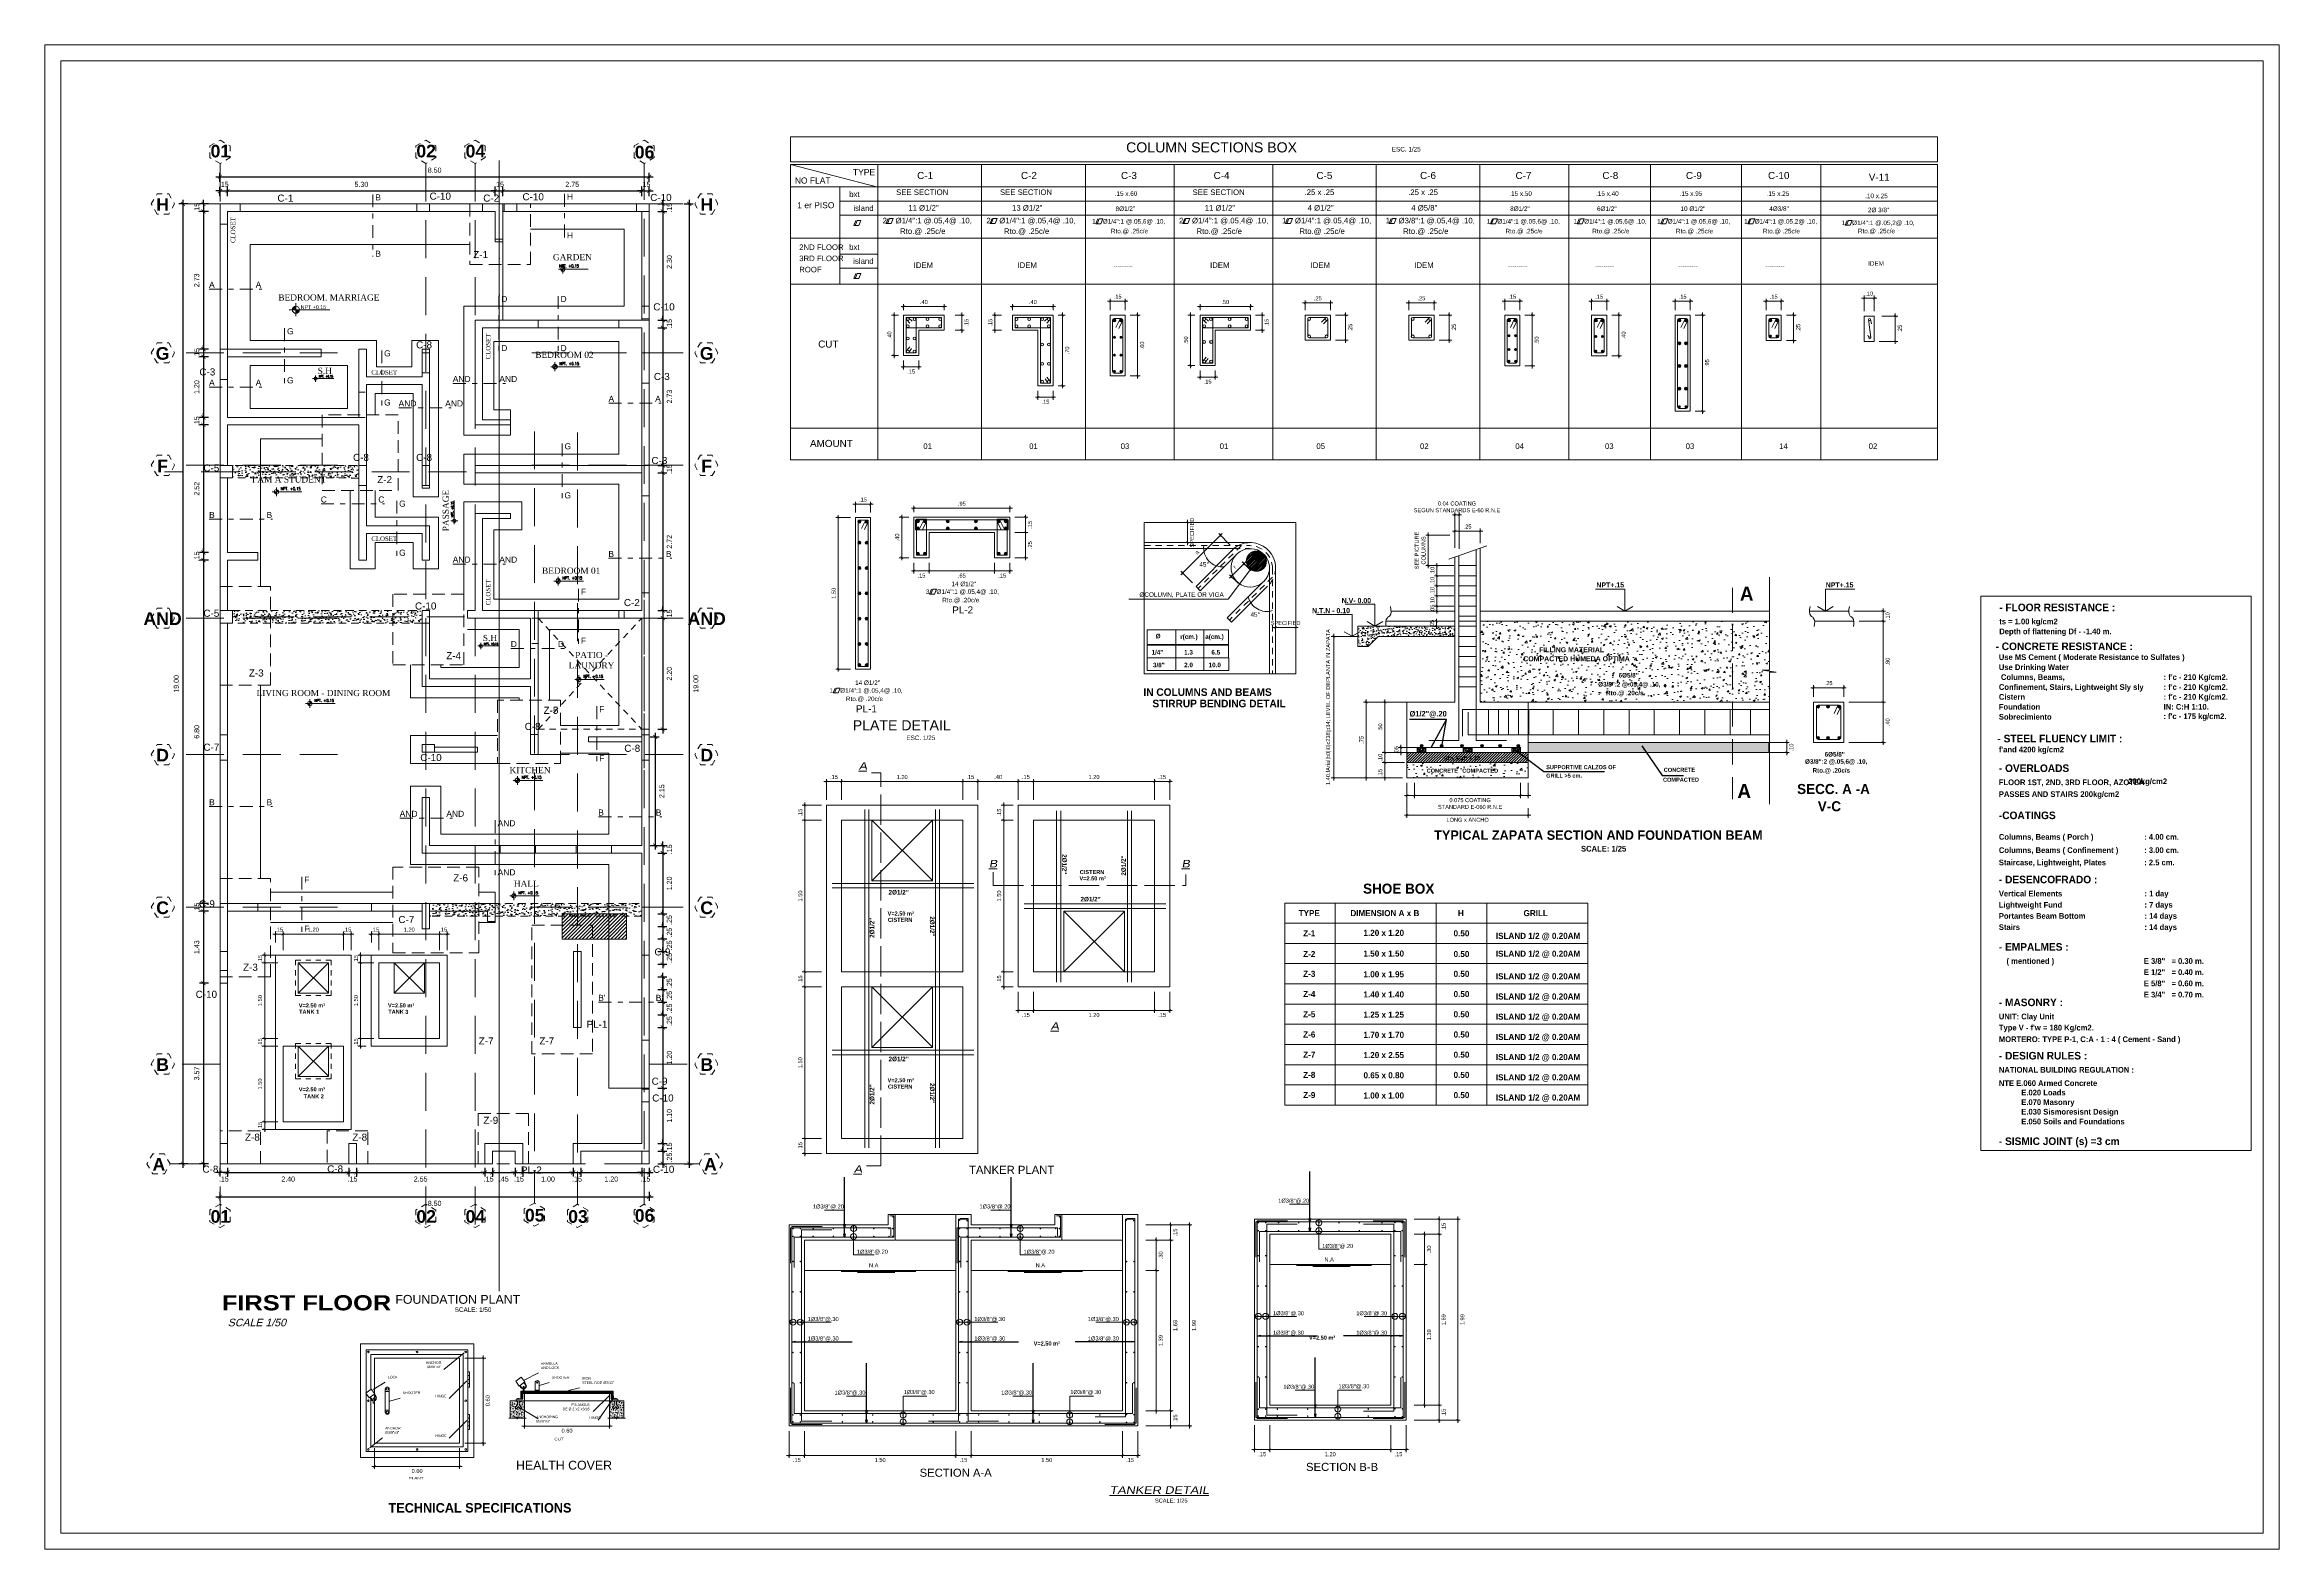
# Model space of a CAD drawing. Header units: millimetres. Extents: x -59 to 123, y 54 to 155.
# Drawn here: x 34.58 to 78.83, y 94.92 to 124.7 of the extents above; entities that cross this region are included whole.
import ezdxf
from ezdxf.enums import TextEntityAlignment as Align

# ---------------------------------------------------------------- set-up
doc = ezdxf.new("R2010")
doc.units = ezdxf.units.MM
for name, pattern in [('ACAD_ISO02W100', [15, 12, -3]), ('CONTINUA', [0]), ('DASHDOT', [25.4, 12.7, -6.35, 0, -6.35]), ('DASHDOTX2', [50.8, 25.4, -12.7, 0, -12.7]), ('DASHED', [0.75, 0.5, -0.25]), ('HIDDEN', [9.525, 6.35, -3.175]), ('HIDDEN2', [0.1875, 0.125, -0.0625]), ('RAYITAS', [0.375, 0.25, -0.125])]:
    doc.linetypes.add(name, pattern=pattern)
doc.layers.get('0').update_dxf_attribs({"lineweight": 9})
doc.layers.get('Defpoints').update_dxf_attribs({"lineweight": 0})
for name, color, linetype, lineweight in [('.pluma1', 7, 'Continuous', 9), ('A_mobiliario', 252, 'Continuous', 15), ('ACERO', 150, 'CONTINUA', 40), ('bruñas', 11, 'Continuous', 20), ('C.EMPOTRADO EN PARED Y TECHO', 210, 'Continuous', 40), ('CIMENTACION', 2, 'Continuous', 40), ('COTA', 4, 'Continuous', 9), ('COTAS', 8, 'Continuous', 5), ('DET-CORTE', 86, 'Continuous', 50), ('EJES', 6, 'ACAD_ISO02W100', 5), ('HP-Mobiliario', 251, 'Continuous', 0), ('muro', 5, 'Continuous', 70), ('murobajo', 7, 'Continuous', 30), ('MUROS', 7, 'Continuous', 80), ('PLUMA 1', 1, 'Continuous', 9), ('PLUMA 2 NUEVA', 7, 'Continuous', 25), ('pluma2', 4, 'Continuous', 20), ('TEXTOS', 3, 'Continuous', 0), ('textura', 253, 'Continuous', 0), ('TUB.AGUA', 7, 'DASHDOTX2', 40), ('VIDRIO', 7, 'Continuous', 5), ('VIGAS', 2, 'Continuous', 25), ('ZAPATAS', 3, 'Continuous', 25)]:
    doc.layers.add(name, color=color, linetype=linetype, lineweight=lineweight)
for name, color, linetype in [('A-COT', 8, 'Continuous'), ('A-IND niveles', 8, 'Continuous'), ('A-PROY', 8, 'HIDDEN2'), ('A-TEX 010', 7, 'Continuous'), ('TEXTO', 2, 'Continuous'), ('TEXTO2', 3, 'Continuous')]:
    doc.layers.add(name, color=color, linetype=linetype)
doc.styles.add('ARIAL', font='arial.ttf')
doc.styles.add('ARIALNEG', font='arialbd.ttf')
doc.styles.add('BL-60', font='arial.ttf', dxfattribs={"height": 0.09})
doc.styles.add('cotas', font='ARIALNB.TTF')
doc.styles.add('Cuaacab4', font='arial.ttf', dxfattribs={"height": 0.12})
doc.styles.add('Henry', font='GOTHICB.TTF')
doc.styles.add('L-80', font='comic.ttf', dxfattribs={"height": 0.1})
doc.styles.add('LUIS', font='arial.ttf')
doc.styles.add('ROMANS', font='ROMANS.SHX', dxfattribs={"width": 1.35, "height": 0.29})
doc.styles.add('ROMANS 0.75', font='romans.shx', dxfattribs={"width": 0.75})
doc.styles.get("Standard").update_dxf_attribs({"font": 'arial.ttf'})
doc.styles.add('STILUS', font='arial.ttf')
doc.styles.add('style1', font='arial.ttf', dxfattribs={"height": 0.1})
doc.dimstyles.new('luis', dxfattribs={"dimtxt": 0.08, "dimasz": 0.05, "dimexe": 0.05, "dimexo": 0.1, "dimgap": 0.05, "dimtad": 2, "dimzin": 4, "dimdsep": 46, "dimtxsty": 'LUIS', "dimblk": 'ARCHTICK', "dimcen": 2, "dimdle": 0.05, "dimclrd": 256, "dimclre": 256, "dimclrt": 56, "dimaunit": 1, "dimadec": 0, "dimazin": 0, "dimtfac": 1, "dimtix": 1, "dimtmove": 0, "dimatfit": 3, "dimfxl": 1, "dimlwd": -1, "dimlwe": -1, "dimarcsym": 0})
doc.dimstyles.new('luis1', dxfattribs={"dimtxt": 0.1, "dimasz": 0.08, "dimexe": 0.08, "dimexo": 0.08, "dimgap": 0.08, "dimtad": 2, "dimzin": 4, "dimdsep": 46, "dimtxsty": 'style1', "dimblk": 'ARCHTICK', "dimcen": 2, "dimdle": 0.08, "dimclrd": 256, "dimclre": 256, "dimclrt": 256, "dimadec": 0, "dimazin": 1, "dimtfac": 1, "dimtix": 1, "dimtmove": 0, "dimatfit": 3, "dimfxl": 1, "dimtolj": 1, "dimarcsym": 0})
doc.dimstyles.new('NOTA', dxfattribs={"dimtxt": 0.18, "dimasz": 0.18, "dimexe": 0.08, "dimexo": 0.1, "dimgap": 0.09, "dimtad": 1, "dimtoh": 1, "dimzin": 0, "dimdsep": 46, "dimtxsty": 'L-80', "dimcen": 0.09, "dimdle": 0.1, "dimclrd": 7, "dimclrt": 4, "dimadec": 0, "dimazin": 0, "dimtfac": 1, "dimtofl": 0, "dimtmove": 0, "dimatfit": 3, "dimfxl": 1, "dimtolj": 1, "dimtzin": 0, "dimarcsym": 0})
doc.dimstyles.new('NUEVO1', dxfattribs={"dimtxt": 0.1, "dimasz": 0.18, "dimexe": 0.18, "dimexo": 0.3, "dimgap": 0.09, "dimtad": 2, "dimtih": 1, "dimtoh": 1, "dimlfac": 0.4, "dimzin": 0, "dimdsep": 46, "dimtxsty": 'cotas', "dimblk1": 'DOTSMALL', "dimblk2": 'DOTSMALL', "dimsah": 1, "dimcen": 0.09, "dimadec": 0, "dimazin": 0, "dimtfac": 1, "dimtmove": 2, "dimatfit": 3, "dimldrblk": 'DOTSMALL', "dimfxl": 1, "dimtolj": 1, "dimtzin": 0, "dimarcsym": 0})
pattern_1 = [(50, (27.197457, 255.42894), (0.050351665, -0.0044052), [0.005265, -0.057915]), (355, (27.197457, 255.42894), (-0.009740344, 0.052803888), [0.004212, -0.046332]), (100.4514, (27.201653, 255.42857), (0.040611359, 0.048398656), [0.004474561, -0.049220176]), (46.1842, (27.19746, 255.44298), (0.074920322, -0.011619435), [0.0078975, -0.0868725]), (96.6356, (27.2037, 255.44201), (0.065613322, 0.068383075), [0.006711842, -0.073830253]), (351.1842, (27.19746, 255.44298), (0.06561327, 0.068383126), [0.006318, -0.069498]), (21, (27.204477, 255.43947), (0.041902875, -0.028263846), [0.005265, -0.057915]), (326, (27.204477, 255.43947), (0.017080736, 0.050905533), [0.004212, -0.046332]), (71.4514, (27.20797, 255.437113), (0.058983629, 0.022641641), [0.004474561, -0.049220176]), (37.5, (27.197457, 255.428938), (0.0008536218, 0.0233691485), [0, -0.0457704, 0, -0.047034, 0, -0.0465075]), (7.5, (27.197457, 255.428938), (0.0184674815, 0.027687702), [0, -0.0268164, 0, -0.0447174, 0, -0.0177255]), (327.5, (27.181803, 255.428938), (0.037474335, -0.001583352), [0, -0.01755, 0, -0.054756, 0, -0.072657]), (317.5, (27.174783, 255.42894), (0.040939669, 0.00702737), [0, -0.022815, 0, -0.0363636, 0, -0.051597])]

# ---------------------------------------------------------------- blocks, each defined once
blk = doc.blocks.new('A$C37766BCA')
blk.add_line((0, 0.181), (1.22, 0.181))
at = {"const_width": 0.0923}
for points in [[(0.128, 0.181, 0.414214), (0.174, 0.135)], [(0.221, 0.181, 0.414214), (0.174, 0.227, 0.414214)]]:
    blk.add_lwpolyline(points, format="xyb", dxfattribs=at)
blk.add_lwpolyline([(0.174, 0), (0.174, 0.361)])
blk.add_circle((0.174, 0.181), 0.0923)
blk = doc.blocks.new('_ArchTick')
at = {"color": 0, "linetype": 'ByBlock', "const_width": 0.15}
blk.add_lwpolyline([(-0.5, -0.5), (0.5, 0.5)], dxfattribs=at)
blk = doc.blocks.new('*D1011')
at = {"layer": 'A-COT', "linetype": 'Continuous', "lineweight": -2, "transparency": 16777216}
for p, q in [((38.055, 121.808), (37.975, 121.808)), ((38.055, 121.708), (38.055, 121.888)), ((38.055, 121.808), (38.205, 121.808)), ((38.205, 121.708), (38.205, 121.888)), ((38.205, 121.808), (38.285, 121.808))]:
    blk.add_line(p, q, dxfattribs=at)
at = {"layer": 'Defpoints', "color": 0, "linetype": 'CONTINUA', "transparency": 16777216}
for p in [(38.205, 121.808), (38.055, 121.552), (38.205, 121.402)]:
    blk.add_point(p, dxfattribs=at)
at = {"layer": 'A-COT', "linetype": 'CONTINUA', "lineweight": -2, "transparency": 16777216, "xscale": 0.08, "yscale": 0.08, "zscale": 0.08}
blk.add_blockref('_ArchTick', (38.055, 121.808), dxfattribs=at)
at = {"layer": 'A-COT', "linetype": 'CONTINUA', "lineweight": -2, "transparency": 16777216, "xscale": 0.08, "yscale": 0.08, "zscale": 0.08, "rotation": 180}
blk.add_blockref('_ArchTick', (38.205, 121.808), dxfattribs=at)
at = {"layer": 'A-COT', "linetype": 'CONTINUA', "lineweight": 5, "transparency": 16777216, "insert": (38.13, 121.939), "char_height": 0.1, "attachment_point": 5, "style": 'style1'}
blk.add_mtext('\\A1;.15', dxfattribs=at)
blk = doc.blocks.new('*D1012')
at = {"layer": 'A-COT', "linetype": 'Continuous', "lineweight": -2, "transparency": 16777216}
for p, q in [((38.055, 121.989), (38.055, 122.169)), ((46.555, 121.989), (46.555, 122.169)), ((37.975, 122.089), (46.635, 122.089))]:
    blk.add_line(p, q, dxfattribs=at)
at = {"layer": 'Defpoints', "color": 0, "linetype": 'CONTINUA', "transparency": 16777216}
for p in [(46.555, 122.089), (38.055, 121.552), (46.555, 121.552)]:
    blk.add_point(p, dxfattribs=at)
at = {"layer": 'A-COT', "linetype": 'CONTINUA', "lineweight": -2, "transparency": 16777216, "xscale": 0.08, "yscale": 0.08, "zscale": 0.08, "rotation": 180}
blk.add_blockref('_ArchTick', (38.055, 122.089), dxfattribs=at)
at = {"layer": 'A-COT', "linetype": 'CONTINUA', "lineweight": -2, "transparency": 16777216, "xscale": 0.08, "yscale": 0.08, "zscale": 0.08}
blk.add_blockref('_ArchTick', (46.555, 122.089), dxfattribs=at)
at = {"layer": 'A-COT', "linetype": 'CONTINUA', "lineweight": 5, "transparency": 16777216, "insert": (42.305, 122.22), "char_height": 0.1, "attachment_point": 5, "style": 'style1'}
blk.add_mtext('\\A1;8.50', dxfattribs=at)
blk = doc.blocks.new('*D678')
at = {"layer": 'A-COT', "linetype": 'Continuous', "lineweight": -2, "transparency": 16777216}
for p, q in [((37.827, 121.552), (37.647, 121.552)), ((37.827, 121.402), (37.647, 121.402)), ((37.727, 121.552), (37.727, 121.632)), ((37.727, 121.552), (37.727, 121.402)), ((37.727, 121.402), (37.727, 121.322))]:
    blk.add_line(p, q, dxfattribs=at)
at = {"layer": 'Defpoints', "color": 0, "linetype": 'CONTINUA', "transparency": 16777216}
for p in [(37.727, 121.402), (37.98, 121.552), (38.13, 121.402)]:
    blk.add_point(p, dxfattribs=at)
at = {"layer": 'A-COT', "linetype": 'CONTINUA', "lineweight": -2, "transparency": 16777216, "xscale": 0.08, "yscale": 0.08, "zscale": 0.08}
for p, rotation in [((37.727, 121.552), 270), ((37.727, 121.402), 90)]:
    blk.add_blockref('_ArchTick', p, dxfattribs=dict(at, rotation=rotation))
at = {"layer": 'A-COT', "linetype": 'CONTINUA', "lineweight": 5, "transparency": 16777216, "insert": (37.595, 121.477), "char_height": 0.1, "attachment_point": 5, "rotation": 90, "style": 'style1'}
blk.add_mtext('\\A1;.15', dxfattribs=at)
blk = doc.blocks.new('*D1013')
at = {"layer": 'A-COT', "linetype": 'Continuous', "lineweight": -2, "transparency": 16777216}
for p, q in [((46.723, 121.552), (46.903, 121.552)), ((46.723, 121.402), (46.903, 121.402)), ((46.823, 121.552), (46.823, 121.632)), ((46.823, 121.552), (46.823, 121.402)), ((46.823, 121.402), (46.823, 121.322))]:
    blk.add_line(p, q, dxfattribs=at)
at = {"layer": 'Defpoints', "color": 0, "linetype": 'CONTINUA', "transparency": 16777216}
for p in [(46.405, 121.402), (46.555, 121.552), (46.823, 121.402)]:
    blk.add_point(p, dxfattribs=at)
at = {"layer": 'A-COT', "linetype": 'CONTINUA', "lineweight": -2, "transparency": 16777216, "xscale": 0.08, "yscale": 0.08, "zscale": 0.08}
for p, rotation in [((46.823, 121.552), 270), ((46.823, 121.402), 90)]:
    blk.add_blockref('_ArchTick', p, dxfattribs=dict(at, rotation=rotation))
at = {"layer": 'A-COT', "linetype": 'CONTINUA', "lineweight": 5, "transparency": 16777216, "insert": (46.954, 121.477), "char_height": 0.1, "attachment_point": 5, "rotation": 90, "style": 'style1'}
blk.add_mtext('\\A1;.15', dxfattribs=at)
blk = doc.blocks.new('*D1014')
at = {"layer": 'A-COT', "linetype": 'Continuous', "lineweight": -2, "transparency": 16777216}
for p, q in [((47.247, 121.552), (47.427, 121.552)), ((47.347, 121.632), (47.347, 102.472)), ((47.247, 102.552), (47.427, 102.552))]:
    blk.add_line(p, q, dxfattribs=at)
at = {"layer": 'Defpoints', "color": 0, "linetype": 'CONTINUA', "transparency": 16777216}
for p in [(46.555, 121.552), (46.555, 102.552), (47.347, 102.552)]:
    blk.add_point(p, dxfattribs=at)
at = {"layer": 'A-COT', "linetype": 'CONTINUA', "lineweight": -2, "transparency": 16777216, "xscale": 0.08, "yscale": 0.08, "zscale": 0.08}
for p, rotation in [((47.347, 121.552), 90), ((47.347, 102.552), 270)]:
    blk.add_blockref('_ArchTick', p, dxfattribs=dict(at, rotation=rotation))
at = {"layer": 'A-COT', "linetype": 'CONTINUA', "lineweight": 5, "transparency": 16777216, "insert": (47.478, 112.052), "char_height": 0.1, "attachment_point": 5, "rotation": 90, "style": 'style1'}
blk.add_mtext('\\A1;19.00', dxfattribs=at)
blk = doc.blocks.new('*D1015')
at = {"layer": 'A-COT', "linetype": 'Continuous', "lineweight": -2, "transparency": 16777216}
for p, q in [((37.421, 121.552), (37.241, 121.552)), ((37.321, 121.632), (37.321, 102.472)), ((37.421, 102.552), (37.241, 102.552))]:
    blk.add_line(p, q, dxfattribs=at)
at = {"layer": 'Defpoints', "color": 0, "linetype": 'CONTINUA', "transparency": 16777216}
for p in [(38.055, 121.552), (37.321, 102.552), (38.055, 102.552)]:
    blk.add_point(p, dxfattribs=at)
at = {"layer": 'A-COT', "linetype": 'CONTINUA', "lineweight": -2, "transparency": 16777216, "xscale": 0.08, "yscale": 0.08, "zscale": 0.08}
for p, rotation in [((37.321, 121.552), 90), ((37.321, 102.552), 270)]:
    blk.add_blockref('_ArchTick', p, dxfattribs=dict(at, rotation=rotation))
at = {"layer": 'A-COT', "linetype": 'CONTINUA', "lineweight": 5, "transparency": 16777216, "insert": (37.19, 112.052), "char_height": 0.1, "attachment_point": 5, "rotation": 90, "style": 'style1'}
blk.add_mtext('\\A1;19.00', dxfattribs=at)
blk = doc.blocks.new('*D1016')
at = {"layer": 'A-COT', "linetype": 'Continuous', "lineweight": -2, "transparency": 16777216}
for p, q in [((38.055, 102.38), (37.975, 102.38)), ((38.055, 102.472), (38.055, 102.3)), ((38.205, 102.38), (38.055, 102.38)), ((38.205, 102.472), (38.205, 102.3)), ((38.205, 102.38), (38.285, 102.38))]:
    blk.add_line(p, q, dxfattribs=at)
at = {"layer": 'Defpoints', "color": 0, "linetype": 'CONTINUA', "transparency": 16777216}
for p in [(38.055, 102.552), (38.055, 102.38), (38.205, 102.552)]:
    blk.add_point(p, dxfattribs=at)
at = {"layer": 'A-COT', "linetype": 'CONTINUA', "lineweight": -2, "transparency": 16777216, "xscale": 0.08, "yscale": 0.08, "zscale": 0.08}
blk.add_blockref('_ArchTick', (38.055, 102.38), dxfattribs=at)
at = {"layer": 'A-COT', "linetype": 'CONTINUA', "lineweight": -2, "transparency": 16777216, "xscale": 0.08, "yscale": 0.08, "zscale": 0.08, "rotation": 180}
blk.add_blockref('_ArchTick', (38.205, 102.38), dxfattribs=at)
at = {"layer": 'A-COT', "linetype": 'CONTINUA', "lineweight": 5, "transparency": 16777216, "insert": (38.13, 102.249), "char_height": 0.1, "attachment_point": 5, "style": 'style1'}
blk.add_mtext('\\A1;.15', dxfattribs=at)
blk = doc.blocks.new('*D1017')
at = {"layer": 'A-COT', "linetype": 'Continuous', "lineweight": -2, "transparency": 16777216}
for p, q in [((37.975, 101.899), (46.635, 101.899)), ((38.055, 101.999), (38.055, 101.819)), ((46.555, 101.999), (46.555, 101.819))]:
    blk.add_line(p, q, dxfattribs=at)
at = {"layer": 'Defpoints', "color": 0, "linetype": 'CONTINUA', "transparency": 16777216}
for p in [(38.055, 102.552), (46.555, 102.552), (46.555, 101.899)]:
    blk.add_point(p, dxfattribs=at)
at = {"layer": 'A-COT', "linetype": 'CONTINUA', "lineweight": -2, "transparency": 16777216, "xscale": 0.08, "yscale": 0.08, "zscale": 0.08, "rotation": 180}
blk.add_blockref('_ArchTick', (38.055, 101.899), dxfattribs=at)
at = {"layer": 'A-COT', "linetype": 'CONTINUA', "lineweight": -2, "transparency": 16777216, "xscale": 0.08, "yscale": 0.08, "zscale": 0.08}
blk.add_blockref('_ArchTick', (46.555, 101.899), dxfattribs=at)
at = {"layer": 'A-COT', "linetype": 'CONTINUA', "lineweight": 5, "transparency": 16777216, "insert": (42.305, 101.768), "char_height": 0.1, "attachment_point": 5, "style": 'style1'}
blk.add_mtext('\\A1;8.50', dxfattribs=at)
blk = doc.blocks.new('*D1018')
at = {"layer": 'A-COT', "linetype": 'Continuous', "lineweight": -2, "transparency": 16777216}
for p, q in [((38.125, 102.38), (40.685, 102.38)), ((38.205, 102.472), (38.205, 102.3)), ((40.605, 102.472), (40.605, 102.3))]:
    blk.add_line(p, q, dxfattribs=at)
at = {"layer": 'Defpoints', "color": 0, "linetype": 'CONTINUA', "transparency": 16777216}
for p in [(38.205, 102.552), (40.605, 102.552), (40.605, 102.38)]:
    blk.add_point(p, dxfattribs=at)
at = {"layer": 'A-COT', "linetype": 'CONTINUA', "lineweight": -2, "transparency": 16777216, "xscale": 0.08, "yscale": 0.08, "zscale": 0.08, "rotation": 180}
blk.add_blockref('_ArchTick', (38.205, 102.38), dxfattribs=at)
at = {"layer": 'A-COT', "linetype": 'CONTINUA', "lineweight": -2, "transparency": 16777216, "xscale": 0.08, "yscale": 0.08, "zscale": 0.08}
blk.add_blockref('_ArchTick', (40.605, 102.38), dxfattribs=at)
at = {"layer": 'A-COT', "linetype": 'CONTINUA', "lineweight": 5, "transparency": 16777216, "insert": (39.405, 102.249), "char_height": 0.1, "attachment_point": 5, "style": 'style1'}
blk.add_mtext('\\A1;2.40', dxfattribs=at)
blk = doc.blocks.new('*D1019')
at = {"layer": 'A-COT', "linetype": 'Continuous', "lineweight": -2, "transparency": 16777216}
for p, q in [((40.605, 102.38), (40.525, 102.38)), ((40.605, 102.472), (40.605, 102.3)), ((40.605, 102.38), (40.755, 102.38)), ((40.755, 102.472), (40.755, 102.3)), ((40.755, 102.38), (40.835, 102.38))]:
    blk.add_line(p, q, dxfattribs=at)
at = {"layer": 'Defpoints', "color": 0, "linetype": 'CONTINUA', "transparency": 16777216}
for p in [(40.605, 102.552), (40.755, 102.552), (40.755, 102.38)]:
    blk.add_point(p, dxfattribs=at)
at = {"layer": 'A-COT', "linetype": 'CONTINUA', "lineweight": -2, "transparency": 16777216, "xscale": 0.08, "yscale": 0.08, "zscale": 0.08}
blk.add_blockref('_ArchTick', (40.605, 102.38), dxfattribs=at)
at = {"layer": 'A-COT', "linetype": 'CONTINUA', "lineweight": -2, "transparency": 16777216, "xscale": 0.08, "yscale": 0.08, "zscale": 0.08, "rotation": 180}
blk.add_blockref('_ArchTick', (40.755, 102.38), dxfattribs=at)
at = {"layer": 'A-COT', "linetype": 'CONTINUA', "lineweight": 5, "transparency": 16777216, "insert": (40.68, 102.249), "char_height": 0.1, "attachment_point": 5, "style": 'style1'}
blk.add_mtext('\\A1;.15', dxfattribs=at)
blk = doc.blocks.new('*D1020')
at = {"layer": 'A-COT', "linetype": 'Continuous', "lineweight": -2, "transparency": 16777216}
for p, q in [((40.675, 102.38), (43.38, 102.38)), ((40.755, 102.472), (40.755, 102.3)), ((43.3, 102.472), (43.3, 102.3))]:
    blk.add_line(p, q, dxfattribs=at)
at = {"layer": 'Defpoints', "color": 0, "linetype": 'CONTINUA', "transparency": 16777216}
for p in [(40.755, 102.552), (43.3, 102.552), (43.3, 102.38)]:
    blk.add_point(p, dxfattribs=at)
at = {"layer": 'A-COT', "linetype": 'CONTINUA', "lineweight": -2, "transparency": 16777216, "xscale": 0.08, "yscale": 0.08, "zscale": 0.08, "rotation": 180}
blk.add_blockref('_ArchTick', (40.755, 102.38), dxfattribs=at)
at = {"layer": 'A-COT', "linetype": 'CONTINUA', "lineweight": -2, "transparency": 16777216, "xscale": 0.08, "yscale": 0.08, "zscale": 0.08}
blk.add_blockref('_ArchTick', (43.3, 102.38), dxfattribs=at)
at = {"layer": 'A-COT', "linetype": 'CONTINUA', "lineweight": 5, "transparency": 16777216, "insert": (42.028, 102.249), "char_height": 0.1, "attachment_point": 5, "style": 'style1'}
blk.add_mtext('\\A1;2.55', dxfattribs=at)
blk = doc.blocks.new('*D1021')
at = {"layer": 'A-COT', "linetype": 'Continuous', "lineweight": -2, "transparency": 16777216}
for p, q in [((43.3, 102.38), (43.22, 102.38)), ((43.3, 102.472), (43.3, 102.3)), ((43.3, 102.38), (43.45, 102.38)), ((43.45, 102.472), (43.45, 102.3)), ((43.45, 102.38), (43.53, 102.38))]:
    blk.add_line(p, q, dxfattribs=at)
at = {"layer": 'Defpoints', "color": 0, "linetype": 'CONTINUA', "transparency": 16777216}
for p in [(43.3, 102.552), (43.45, 102.552), (43.45, 102.38)]:
    blk.add_point(p, dxfattribs=at)
at = {"layer": 'A-COT', "linetype": 'CONTINUA', "lineweight": -2, "transparency": 16777216, "xscale": 0.08, "yscale": 0.08, "zscale": 0.08}
blk.add_blockref('_ArchTick', (43.3, 102.38), dxfattribs=at)
at = {"layer": 'A-COT', "linetype": 'CONTINUA', "lineweight": -2, "transparency": 16777216, "xscale": 0.08, "yscale": 0.08, "zscale": 0.08, "rotation": 180}
blk.add_blockref('_ArchTick', (43.45, 102.38), dxfattribs=at)
at = {"layer": 'A-COT', "linetype": 'CONTINUA', "lineweight": 5, "transparency": 16777216, "insert": (43.375, 102.249), "char_height": 0.1, "attachment_point": 5, "style": 'style1'}
blk.add_mtext('\\A1;.15', dxfattribs=at)
blk = doc.blocks.new('*D1022')
at = {"layer": 'A-COT', "linetype": 'Continuous', "lineweight": -2, "transparency": 16777216}
for p, q in [((43.37, 102.38), (43.98, 102.38)), ((43.45, 102.472), (43.45, 102.3)), ((43.9, 102.472), (43.9, 102.3))]:
    blk.add_line(p, q, dxfattribs=at)
at = {"layer": 'Defpoints', "color": 0, "linetype": 'CONTINUA', "transparency": 16777216}
for p in [(43.45, 102.552), (43.9, 102.552), (43.9, 102.38)]:
    blk.add_point(p, dxfattribs=at)
at = {"layer": 'A-COT', "linetype": 'CONTINUA', "lineweight": -2, "transparency": 16777216, "xscale": 0.08, "yscale": 0.08, "zscale": 0.08, "rotation": 180}
blk.add_blockref('_ArchTick', (43.45, 102.38), dxfattribs=at)
at = {"layer": 'A-COT', "linetype": 'CONTINUA', "lineweight": -2, "transparency": 16777216, "xscale": 0.08, "yscale": 0.08, "zscale": 0.08}
blk.add_blockref('_ArchTick', (43.9, 102.38), dxfattribs=at)
at = {"layer": 'A-COT', "linetype": 'CONTINUA', "lineweight": 5, "transparency": 16777216, "insert": (43.675, 102.249), "char_height": 0.1, "attachment_point": 5, "style": 'style1'}
blk.add_mtext('\\A1;.45', dxfattribs=at)
blk = doc.blocks.new('*D1023')
at = {"layer": 'A-COT', "linetype": 'Continuous', "lineweight": -2, "transparency": 16777216}
for p, q in [((43.9, 102.38), (43.82, 102.38)), ((43.9, 102.472), (43.9, 102.3)), ((43.9, 102.38), (44.05, 102.38)), ((44.05, 102.472), (44.05, 102.3)), ((44.05, 102.38), (44.13, 102.38))]:
    blk.add_line(p, q, dxfattribs=at)
at = {"layer": 'Defpoints', "color": 0, "linetype": 'CONTINUA', "transparency": 16777216}
for p in [(43.9, 102.552), (44.05, 102.552), (44.05, 102.38)]:
    blk.add_point(p, dxfattribs=at)
at = {"layer": 'A-COT', "linetype": 'CONTINUA', "lineweight": -2, "transparency": 16777216, "xscale": 0.08, "yscale": 0.08, "zscale": 0.08}
blk.add_blockref('_ArchTick', (43.9, 102.38), dxfattribs=at)
at = {"layer": 'A-COT', "linetype": 'CONTINUA', "lineweight": -2, "transparency": 16777216, "xscale": 0.08, "yscale": 0.08, "zscale": 0.08, "rotation": 180}
blk.add_blockref('_ArchTick', (44.05, 102.38), dxfattribs=at)
at = {"layer": 'A-COT', "linetype": 'CONTINUA', "lineweight": 5, "transparency": 16777216, "insert": (43.975, 102.249), "char_height": 0.1, "attachment_point": 5, "style": 'style1'}
blk.add_mtext('\\A1;.15', dxfattribs=at)
blk = doc.blocks.new('*D1024')
at = {"layer": 'A-COT', "linetype": 'Continuous', "lineweight": -2, "transparency": 16777216}
for p, q in [((43.97, 102.38), (45.13, 102.38)), ((44.05, 102.472), (44.05, 102.3)), ((45.05, 102.472), (45.05, 102.3))]:
    blk.add_line(p, q, dxfattribs=at)
at = {"layer": 'Defpoints', "color": 0, "linetype": 'CONTINUA', "transparency": 16777216}
for p in [(44.05, 102.552), (45.05, 102.552), (45.05, 102.38)]:
    blk.add_point(p, dxfattribs=at)
at = {"layer": 'A-COT', "linetype": 'CONTINUA', "lineweight": -2, "transparency": 16777216, "xscale": 0.08, "yscale": 0.08, "zscale": 0.08, "rotation": 180}
blk.add_blockref('_ArchTick', (44.05, 102.38), dxfattribs=at)
at = {"layer": 'A-COT', "linetype": 'CONTINUA', "lineweight": -2, "transparency": 16777216, "xscale": 0.08, "yscale": 0.08, "zscale": 0.08}
blk.add_blockref('_ArchTick', (45.05, 102.38), dxfattribs=at)
at = {"layer": 'A-COT', "linetype": 'CONTINUA', "lineweight": 5, "transparency": 16777216, "insert": (44.55, 102.249), "char_height": 0.1, "attachment_point": 5, "style": 'style1'}
blk.add_mtext('\\A1;1.00', dxfattribs=at)
blk = doc.blocks.new('*D1025')
at = {"layer": 'A-COT', "linetype": 'Continuous', "lineweight": -2, "transparency": 16777216}
for p, q in [((45.05, 102.38), (44.97, 102.38)), ((45.05, 102.472), (45.05, 102.3)), ((45.05, 102.38), (45.2, 102.38)), ((45.2, 102.472), (45.2, 102.3)), ((45.2, 102.38), (45.28, 102.38))]:
    blk.add_line(p, q, dxfattribs=at)
at = {"layer": 'Defpoints', "color": 0, "linetype": 'CONTINUA', "transparency": 16777216}
for p in [(45.05, 102.552), (45.2, 102.552), (45.2, 102.38)]:
    blk.add_point(p, dxfattribs=at)
at = {"layer": 'A-COT', "linetype": 'CONTINUA', "lineweight": -2, "transparency": 16777216, "xscale": 0.08, "yscale": 0.08, "zscale": 0.08}
blk.add_blockref('_ArchTick', (45.05, 102.38), dxfattribs=at)
at = {"layer": 'A-COT', "linetype": 'CONTINUA', "lineweight": -2, "transparency": 16777216, "xscale": 0.08, "yscale": 0.08, "zscale": 0.08, "rotation": 180}
blk.add_blockref('_ArchTick', (45.2, 102.38), dxfattribs=at)
at = {"layer": 'A-COT', "linetype": 'CONTINUA', "lineweight": 5, "transparency": 16777216, "insert": (45.125, 102.249), "char_height": 0.1, "attachment_point": 5, "style": 'style1'}
blk.add_mtext('\\A1;.15', dxfattribs=at)
blk = doc.blocks.new('*D1026')
at = {"layer": 'A-COT', "linetype": 'Continuous', "lineweight": -2, "transparency": 16777216}
for p, q in [((45.12, 102.38), (46.485, 102.38)), ((45.2, 102.472), (45.2, 102.3)), ((46.405, 102.472), (46.405, 102.3))]:
    blk.add_line(p, q, dxfattribs=at)
at = {"layer": 'Defpoints', "color": 0, "linetype": 'CONTINUA', "transparency": 16777216}
for p in [(45.2, 102.552), (46.405, 102.552), (46.405, 102.38)]:
    blk.add_point(p, dxfattribs=at)
at = {"layer": 'A-COT', "linetype": 'CONTINUA', "lineweight": -2, "transparency": 16777216, "xscale": 0.08, "yscale": 0.08, "zscale": 0.08, "rotation": 180}
blk.add_blockref('_ArchTick', (45.2, 102.38), dxfattribs=at)
at = {"layer": 'A-COT', "linetype": 'CONTINUA', "lineweight": -2, "transparency": 16777216, "xscale": 0.08, "yscale": 0.08, "zscale": 0.08}
blk.add_blockref('_ArchTick', (46.405, 102.38), dxfattribs=at)
at = {"layer": 'A-COT', "linetype": 'CONTINUA', "lineweight": 5, "transparency": 16777216, "insert": (45.803, 102.249), "char_height": 0.1, "attachment_point": 5, "style": 'style1'}
blk.add_mtext('\\A1;1.20', dxfattribs=at)
blk = doc.blocks.new('*D1027')
at = {"layer": 'A-COT', "linetype": 'Continuous', "lineweight": -2, "transparency": 16777216}
for p, q in [((46.405, 102.38), (46.325, 102.38)), ((46.405, 102.472), (46.405, 102.3)), ((46.405, 102.38), (46.555, 102.38)), ((46.555, 102.472), (46.555, 102.3)), ((46.555, 102.38), (46.635, 102.38))]:
    blk.add_line(p, q, dxfattribs=at)
at = {"layer": 'Defpoints', "color": 0, "linetype": 'CONTINUA', "transparency": 16777216}
for p in [(46.405, 102.552), (46.555, 102.552), (46.555, 102.38)]:
    blk.add_point(p, dxfattribs=at)
at = {"layer": 'A-COT', "linetype": 'CONTINUA', "lineweight": -2, "transparency": 16777216, "xscale": 0.08, "yscale": 0.08, "zscale": 0.08}
blk.add_blockref('_ArchTick', (46.405, 102.38), dxfattribs=at)
at = {"layer": 'A-COT', "linetype": 'CONTINUA', "lineweight": -2, "transparency": 16777216, "xscale": 0.08, "yscale": 0.08, "zscale": 0.08, "rotation": 180}
blk.add_blockref('_ArchTick', (46.555, 102.38), dxfattribs=at)
at = {"layer": 'A-COT', "linetype": 'CONTINUA', "lineweight": 5, "transparency": 16777216, "insert": (46.48, 102.249), "char_height": 0.1, "attachment_point": 5, "style": 'style1'}
blk.add_mtext('\\A1;.15', dxfattribs=at)
blk = doc.blocks.new('*D679')
at = {"layer": 'A-COT', "linetype": 'Continuous', "lineweight": -2, "transparency": 16777216}
for p, q in [((37.827, 121.402), (37.647, 121.402)), ((37.727, 121.482), (37.727, 118.597)), ((37.827, 118.677), (37.647, 118.677))]:
    blk.add_line(p, q, dxfattribs=at)
at = {"layer": 'Defpoints', "color": 0, "linetype": 'CONTINUA', "transparency": 16777216}
for p in [(38.13, 121.402), (37.727, 118.677), (38.13, 118.677)]:
    blk.add_point(p, dxfattribs=at)
at = {"layer": 'A-COT', "linetype": 'CONTINUA', "lineweight": -2, "transparency": 16777216, "xscale": 0.08, "yscale": 0.08, "zscale": 0.08}
for p, rotation in [((37.727, 121.402), 90), ((37.727, 118.677), 270)]:
    blk.add_blockref('_ArchTick', p, dxfattribs=dict(at, rotation=rotation))
at = {"layer": 'A-COT', "linetype": 'CONTINUA', "lineweight": 5, "transparency": 16777216, "insert": (37.595, 120.039), "char_height": 0.1, "attachment_point": 5, "rotation": 90, "style": 'style1'}
blk.add_mtext('\\A1;2.73', dxfattribs=at)
blk = doc.blocks.new('*D680')
at = {"layer": 'A-COT', "linetype": 'Continuous', "lineweight": -2, "transparency": 16777216}
for p, q in [((37.827, 118.677), (37.647, 118.677)), ((37.727, 118.677), (37.727, 118.757)), ((37.727, 118.677), (37.727, 118.527)), ((37.827, 118.527), (37.647, 118.527)), ((37.727, 118.527), (37.727, 118.447))]:
    blk.add_line(p, q, dxfattribs=at)
at = {"layer": 'Defpoints', "color": 0, "linetype": 'CONTINUA', "transparency": 16777216}
for p in [(38.13, 118.677), (37.727, 118.527), (38.13, 118.527)]:
    blk.add_point(p, dxfattribs=at)
at = {"layer": 'A-COT', "linetype": 'CONTINUA', "lineweight": -2, "transparency": 16777216, "xscale": 0.08, "yscale": 0.08, "zscale": 0.08}
for p, rotation in [((37.727, 118.677), 270), ((37.727, 118.527), 90)]:
    blk.add_blockref('_ArchTick', p, dxfattribs=dict(at, rotation=rotation))
at = {"layer": 'A-COT', "linetype": 'CONTINUA', "lineweight": 5, "transparency": 16777216, "insert": (37.595, 118.602), "char_height": 0.1, "attachment_point": 5, "rotation": 90, "style": 'style1'}
blk.add_mtext('\\A1;.15', dxfattribs=at)
blk = doc.blocks.new('*D681')
at = {"layer": 'A-COT', "linetype": 'Continuous', "lineweight": -2, "transparency": 16777216}
for p, q in [((37.727, 118.607), (37.727, 117.247)), ((37.827, 118.527), (37.647, 118.527)), ((37.827, 117.327), (37.647, 117.327))]:
    blk.add_line(p, q, dxfattribs=at)
at = {"layer": 'Defpoints', "color": 0, "linetype": 'CONTINUA', "transparency": 16777216}
for p in [(38.13, 118.527), (37.727, 117.327), (38.13, 117.327)]:
    blk.add_point(p, dxfattribs=at)
at = {"layer": 'A-COT', "linetype": 'CONTINUA', "lineweight": -2, "transparency": 16777216, "xscale": 0.08, "yscale": 0.08, "zscale": 0.08}
for p, rotation in [((37.727, 118.527), 90), ((37.727, 117.327), 270)]:
    blk.add_blockref('_ArchTick', p, dxfattribs=dict(at, rotation=rotation))
at = {"layer": 'A-COT', "linetype": 'CONTINUA', "lineweight": 5, "transparency": 16777216, "insert": (37.595, 117.927), "char_height": 0.1, "attachment_point": 5, "rotation": 90, "style": 'style1'}
blk.add_mtext('\\A1;1.20', dxfattribs=at)
blk = doc.blocks.new('*D682')
at = {"layer": 'A-COT', "linetype": 'Continuous', "lineweight": -2, "transparency": 16777216}
for p, q in [((37.827, 117.327), (37.647, 117.327)), ((37.727, 117.327), (37.727, 117.407)), ((37.727, 117.327), (37.727, 117.177)), ((37.827, 117.177), (37.647, 117.177)), ((37.727, 117.177), (37.727, 117.097))]:
    blk.add_line(p, q, dxfattribs=at)
at = {"layer": 'Defpoints', "color": 0, "linetype": 'CONTINUA', "transparency": 16777216}
for p in [(38.13, 117.327), (37.727, 117.177), (38.13, 117.177)]:
    blk.add_point(p, dxfattribs=at)
at = {"layer": 'A-COT', "linetype": 'CONTINUA', "lineweight": -2, "transparency": 16777216, "xscale": 0.08, "yscale": 0.08, "zscale": 0.08}
for p, rotation in [((37.727, 117.327), 270), ((37.727, 117.177), 90)]:
    blk.add_blockref('_ArchTick', p, dxfattribs=dict(at, rotation=rotation))
at = {"layer": 'A-COT', "linetype": 'CONTINUA', "lineweight": 5, "transparency": 16777216, "insert": (37.595, 117.252), "char_height": 0.1, "attachment_point": 5, "rotation": 90, "style": 'style1'}
blk.add_mtext('\\A1;.15', dxfattribs=at)
blk = doc.blocks.new('*D683')
at = {"layer": 'A-COT', "linetype": 'Continuous', "lineweight": -2, "transparency": 16777216}
for p, q in [((37.827, 117.177), (37.647, 117.177)), ((37.727, 117.257), (37.727, 114.572)), ((37.827, 114.652), (37.647, 114.652))]:
    blk.add_line(p, q, dxfattribs=at)
at = {"layer": 'Defpoints', "color": 0, "linetype": 'CONTINUA', "transparency": 16777216}
for p in [(38.13, 117.177), (37.727, 114.652), (38.13, 114.652)]:
    blk.add_point(p, dxfattribs=at)
at = {"layer": 'A-COT', "linetype": 'CONTINUA', "lineweight": -2, "transparency": 16777216, "xscale": 0.08, "yscale": 0.08, "zscale": 0.08}
for p, rotation in [((37.727, 117.177), 90), ((37.727, 114.652), 270)]:
    blk.add_blockref('_ArchTick', p, dxfattribs=dict(at, rotation=rotation))
at = {"layer": 'A-COT', "linetype": 'CONTINUA', "lineweight": 5, "transparency": 16777216, "insert": (37.595, 115.914), "char_height": 0.1, "attachment_point": 5, "rotation": 90, "style": 'style1'}
blk.add_mtext('\\A1;2.52', dxfattribs=at)
blk = doc.blocks.new('*D684')
at = {"layer": 'A-COT', "linetype": 'Continuous', "lineweight": -2, "transparency": 16777216}
for p, q in [((37.827, 114.652), (37.647, 114.652)), ((37.727, 114.652), (37.727, 114.732)), ((37.727, 114.652), (37.727, 114.502)), ((37.827, 114.502), (37.647, 114.502)), ((37.727, 114.502), (37.727, 114.422))]:
    blk.add_line(p, q, dxfattribs=at)
at = {"layer": 'Defpoints', "color": 0, "linetype": 'CONTINUA', "transparency": 16777216}
for p in [(38.13, 114.652), (37.727, 114.502), (38.13, 114.502)]:
    blk.add_point(p, dxfattribs=at)
at = {"layer": 'A-COT', "linetype": 'CONTINUA', "lineweight": -2, "transparency": 16777216, "xscale": 0.08, "yscale": 0.08, "zscale": 0.08}
for p, rotation in [((37.727, 114.652), 270), ((37.727, 114.502), 90)]:
    blk.add_blockref('_ArchTick', p, dxfattribs=dict(at, rotation=rotation))
at = {"layer": 'A-COT', "linetype": 'CONTINUA', "lineweight": 5, "transparency": 16777216, "insert": (37.595, 114.577), "char_height": 0.1, "attachment_point": 5, "rotation": 90, "style": 'style1'}
blk.add_mtext('\\A1;.15', dxfattribs=at)
blk = doc.blocks.new('*D685')
at = {"layer": 'A-COT', "linetype": 'Continuous', "lineweight": -2, "transparency": 16777216}
for p, q in [((37.827, 114.502), (37.647, 114.502)), ((37.727, 114.582), (37.727, 107.622)), ((37.827, 107.702), (37.647, 107.702))]:
    blk.add_line(p, q, dxfattribs=at)
at = {"layer": 'Defpoints', "color": 0, "linetype": 'CONTINUA', "transparency": 16777216}
for p in [(38.13, 114.502), (37.727, 107.702), (38.13, 107.702)]:
    blk.add_point(p, dxfattribs=at)
at = {"layer": 'A-COT', "linetype": 'CONTINUA', "lineweight": -2, "transparency": 16777216, "xscale": 0.08, "yscale": 0.08, "zscale": 0.08}
for p, rotation in [((37.727, 114.502), 90), ((37.727, 107.702), 270)]:
    blk.add_blockref('_ArchTick', p, dxfattribs=dict(at, rotation=rotation))
at = {"layer": 'A-COT', "linetype": 'CONTINUA', "lineweight": 5, "transparency": 16777216, "insert": (37.595, 111.102), "char_height": 0.1, "attachment_point": 5, "rotation": 90, "style": 'style1'}
blk.add_mtext('\\A1;6.80', dxfattribs=at)
blk = doc.blocks.new('*D686')
at = {"layer": 'A-COT', "linetype": 'Continuous', "lineweight": -2, "transparency": 16777216}
for p, q in [((37.827, 107.702), (37.647, 107.702)), ((37.827, 107.551), (37.647, 107.551)), ((37.727, 107.702), (37.727, 107.782)), ((37.727, 107.702), (37.727, 107.551)), ((37.727, 107.551), (37.727, 107.471))]:
    blk.add_line(p, q, dxfattribs=at)
at = {"layer": 'Defpoints', "color": 0, "linetype": 'CONTINUA', "transparency": 16777216}
for p in [(37.727, 107.551), (38.13, 107.702), (38.13, 107.551)]:
    blk.add_point(p, dxfattribs=at)
at = {"layer": 'A-COT', "linetype": 'CONTINUA', "lineweight": -2, "transparency": 16777216, "xscale": 0.08, "yscale": 0.08, "zscale": 0.08}
for p, rotation in [((37.727, 107.702), 270), ((37.727, 107.551), 90)]:
    blk.add_blockref('_ArchTick', p, dxfattribs=dict(at, rotation=rotation))
at = {"layer": 'A-COT', "linetype": 'CONTINUA', "lineweight": 5, "transparency": 16777216, "insert": (37.595, 107.626), "char_height": 0.1, "attachment_point": 5, "rotation": 90, "style": 'style1'}
blk.add_mtext('\\A1;.15', dxfattribs=at)
blk = doc.blocks.new('*D687')
at = {"layer": 'A-COT', "linetype": 'Continuous', "lineweight": -2, "transparency": 16777216}
for p, q in [((37.827, 107.551), (37.647, 107.551)), ((37.727, 107.631), (37.727, 106.047)), ((37.827, 106.127), (37.647, 106.127))]:
    blk.add_line(p, q, dxfattribs=at)
at = {"layer": 'Defpoints', "color": 0, "linetype": 'CONTINUA', "transparency": 16777216}
for p in [(38.13, 107.551), (37.727, 106.127), (37.98, 106.127)]:
    blk.add_point(p, dxfattribs=at)
at = {"layer": 'A-COT', "linetype": 'CONTINUA', "lineweight": -2, "transparency": 16777216, "xscale": 0.08, "yscale": 0.08, "zscale": 0.08}
for p, rotation in [((37.727, 107.551), 90), ((37.727, 106.127), 270)]:
    blk.add_blockref('_ArchTick', p, dxfattribs=dict(at, rotation=rotation))
at = {"layer": 'A-COT', "linetype": 'CONTINUA', "lineweight": 5, "transparency": 16777216, "insert": (37.595, 106.839), "char_height": 0.1, "attachment_point": 5, "rotation": 90, "style": 'style1'}
blk.add_mtext('\\A1;1.43', dxfattribs=at)
blk = doc.blocks.new('*D688')
at = {"layer": 'A-COT', "linetype": 'Continuous', "lineweight": -2, "transparency": 16777216}
for p, q in [((37.727, 106.207), (37.727, 102.472)), ((37.827, 106.127), (37.647, 106.127)), ((37.827, 102.552), (37.647, 102.552))]:
    blk.add_line(p, q, dxfattribs=at)
at = {"layer": 'Defpoints', "color": 0, "linetype": 'CONTINUA', "transparency": 16777216}
for p in [(37.98, 106.127), (37.727, 102.552), (37.98, 102.552)]:
    blk.add_point(p, dxfattribs=at)
at = {"layer": 'A-COT', "linetype": 'CONTINUA', "lineweight": -2, "transparency": 16777216, "xscale": 0.08, "yscale": 0.08, "zscale": 0.08}
for p, rotation in [((37.727, 106.127), 90), ((37.727, 102.552), 270)]:
    blk.add_blockref('_ArchTick', p, dxfattribs=dict(at, rotation=rotation))
at = {"layer": 'A-COT', "linetype": 'CONTINUA', "lineweight": 5, "transparency": 16777216, "insert": (37.595, 104.339), "char_height": 0.1, "attachment_point": 5, "rotation": 90, "style": 'style1'}
blk.add_mtext('\\A1;3.57', dxfattribs=at)
blk = doc.blocks.new('*D1028')
at = {"layer": 'A-COT', "linetype": 'Continuous', "lineweight": -2, "transparency": 16777216}
for p, q in [((38.125, 121.808), (43.585, 121.808)), ((38.205, 121.708), (38.205, 121.888)), ((43.505, 121.708), (43.505, 121.888))]:
    blk.add_line(p, q, dxfattribs=at)
at = {"layer": 'Defpoints', "color": 0, "linetype": 'CONTINUA', "transparency": 16777216}
for p in [(43.505, 121.808), (38.205, 121.402), (43.505, 121.402)]:
    blk.add_point(p, dxfattribs=at)
at = {"layer": 'A-COT', "linetype": 'CONTINUA', "lineweight": -2, "transparency": 16777216, "xscale": 0.08, "yscale": 0.08, "zscale": 0.08, "rotation": 180}
blk.add_blockref('_ArchTick', (38.205, 121.808), dxfattribs=at)
at = {"layer": 'A-COT', "linetype": 'CONTINUA', "lineweight": -2, "transparency": 16777216, "xscale": 0.08, "yscale": 0.08, "zscale": 0.08}
blk.add_blockref('_ArchTick', (43.505, 121.808), dxfattribs=at)
at = {"layer": 'A-COT', "linetype": 'CONTINUA', "lineweight": 5, "transparency": 16777216, "insert": (40.855, 121.939), "char_height": 0.1, "attachment_point": 5, "style": 'style1'}
blk.add_mtext('\\A1;5.30', dxfattribs=at)
blk = doc.blocks.new('*D1029')
at = {"layer": 'A-COT', "linetype": 'Continuous', "lineweight": -2, "transparency": 16777216}
for p, q in [((43.505, 121.808), (43.425, 121.808)), ((43.505, 121.708), (43.505, 121.888)), ((43.505, 121.808), (43.655, 121.808)), ((43.655, 121.708), (43.655, 121.888)), ((43.655, 121.808), (43.735, 121.808))]:
    blk.add_line(p, q, dxfattribs=at)
at = {"layer": 'Defpoints', "color": 0, "linetype": 'CONTINUA', "transparency": 16777216}
for p in [(43.655, 121.808), (43.505, 121.402), (43.655, 121.552)]:
    blk.add_point(p, dxfattribs=at)
at = {"layer": 'A-COT', "linetype": 'CONTINUA', "lineweight": -2, "transparency": 16777216, "xscale": 0.08, "yscale": 0.08, "zscale": 0.08}
blk.add_blockref('_ArchTick', (43.505, 121.808), dxfattribs=at)
at = {"layer": 'A-COT', "linetype": 'CONTINUA', "lineweight": -2, "transparency": 16777216, "xscale": 0.08, "yscale": 0.08, "zscale": 0.08, "rotation": 180}
blk.add_blockref('_ArchTick', (43.655, 121.808), dxfattribs=at)
at = {"layer": 'A-COT', "linetype": 'CONTINUA', "lineweight": 5, "transparency": 16777216, "insert": (43.58, 121.939), "char_height": 0.1, "attachment_point": 5, "style": 'style1'}
blk.add_mtext('\\A1;.15', dxfattribs=at)
blk = doc.blocks.new('*D1030')
at = {"layer": 'A-COT', "linetype": 'Continuous', "lineweight": -2, "transparency": 16777216}
for p, q in [((43.575, 121.808), (46.485, 121.808)), ((43.655, 121.708), (43.655, 121.888)), ((46.405, 121.708), (46.405, 121.888))]:
    blk.add_line(p, q, dxfattribs=at)
at = {"layer": 'Defpoints', "color": 0, "linetype": 'CONTINUA', "transparency": 16777216}
for p in [(46.405, 121.808), (43.655, 121.552), (46.405, 121.402)]:
    blk.add_point(p, dxfattribs=at)
at = {"layer": 'A-COT', "linetype": 'CONTINUA', "lineweight": -2, "transparency": 16777216, "xscale": 0.08, "yscale": 0.08, "zscale": 0.08, "rotation": 180}
blk.add_blockref('_ArchTick', (43.655, 121.808), dxfattribs=at)
at = {"layer": 'A-COT', "linetype": 'CONTINUA', "lineweight": -2, "transparency": 16777216, "xscale": 0.08, "yscale": 0.08, "zscale": 0.08}
blk.add_blockref('_ArchTick', (46.405, 121.808), dxfattribs=at)
at = {"layer": 'A-COT', "linetype": 'CONTINUA', "lineweight": 5, "transparency": 16777216, "insert": (45.03, 121.939), "char_height": 0.1, "attachment_point": 5, "style": 'style1'}
blk.add_mtext('\\A1;2.75', dxfattribs=at)
blk = doc.blocks.new('*D689')
at = {"layer": 'A-COT', "linetype": 'Continuous', "lineweight": -2, "transparency": 16777216}
for p, q in [((46.405, 121.808), (46.325, 121.808)), ((46.405, 121.708), (46.405, 121.888)), ((46.405, 121.808), (46.555, 121.808)), ((46.555, 121.708), (46.555, 121.888)), ((46.555, 121.808), (46.635, 121.808))]:
    blk.add_line(p, q, dxfattribs=at)
at = {"layer": 'Defpoints', "color": 0, "linetype": 'CONTINUA', "transparency": 16777216}
for p in [(46.555, 121.808), (46.405, 121.402), (46.555, 121.552)]:
    blk.add_point(p, dxfattribs=at)
at = {"layer": 'A-COT', "linetype": 'CONTINUA', "lineweight": -2, "transparency": 16777216, "xscale": 0.08, "yscale": 0.08, "zscale": 0.08}
blk.add_blockref('_ArchTick', (46.405, 121.808), dxfattribs=at)
at = {"layer": 'A-COT', "linetype": 'CONTINUA', "lineweight": -2, "transparency": 16777216, "xscale": 0.08, "yscale": 0.08, "zscale": 0.08, "rotation": 180}
blk.add_blockref('_ArchTick', (46.555, 121.808), dxfattribs=at)
at = {"layer": 'A-COT', "linetype": 'CONTINUA', "lineweight": 5, "transparency": 16777216, "insert": (46.48, 121.939), "char_height": 0.1, "attachment_point": 5, "style": 'style1'}
blk.add_mtext('\\A1;.15', dxfattribs=at)
blk = doc.blocks.new('*D1031')
at = {"layer": 'A-COT', "linetype": 'Continuous', "lineweight": -2, "transparency": 16777216}
for p, q in [((46.723, 121.552), (46.903, 121.552)), ((46.823, 121.632), (46.823, 119.172)), ((46.723, 119.252), (46.903, 119.252))]:
    blk.add_line(p, q, dxfattribs=at)
at = {"layer": 'Defpoints', "color": 0, "linetype": 'CONTINUA', "transparency": 16777216}
for p in [(46.555, 121.552), (46.555, 119.252), (46.823, 119.252)]:
    blk.add_point(p, dxfattribs=at)
at = {"layer": 'A-COT', "linetype": 'CONTINUA', "lineweight": -2, "transparency": 16777216, "xscale": 0.08, "yscale": 0.08, "zscale": 0.08}
for p, rotation in [((46.823, 121.552), 90), ((46.823, 119.252), 270)]:
    blk.add_blockref('_ArchTick', p, dxfattribs=dict(at, rotation=rotation))
at = {"layer": 'A-COT', "linetype": 'CONTINUA', "lineweight": 5, "transparency": 16777216, "insert": (46.954, 120.402), "char_height": 0.1, "attachment_point": 5, "rotation": 90, "style": 'style1'}
blk.add_mtext('\\A1;2.30', dxfattribs=at)
blk = doc.blocks.new('*D1032')
at = {"layer": 'A-COT', "linetype": 'Continuous', "lineweight": -2, "transparency": 16777216}
for p, q in [((46.723, 119.252), (46.903, 119.252)), ((46.723, 119.102), (46.903, 119.102)), ((46.823, 119.252), (46.823, 119.332)), ((46.823, 119.252), (46.823, 119.102)), ((46.823, 119.102), (46.823, 119.022))]:
    blk.add_line(p, q, dxfattribs=at)
at = {"layer": 'Defpoints', "color": 0, "linetype": 'CONTINUA', "transparency": 16777216}
for p in [(46.405, 119.102), (46.555, 119.252), (46.823, 119.102)]:
    blk.add_point(p, dxfattribs=at)
at = {"layer": 'A-COT', "linetype": 'CONTINUA', "lineweight": -2, "transparency": 16777216, "xscale": 0.08, "yscale": 0.08, "zscale": 0.08}
for p, rotation in [((46.823, 119.252), 270), ((46.823, 119.102), 90)]:
    blk.add_blockref('_ArchTick', p, dxfattribs=dict(at, rotation=rotation))
at = {"layer": 'A-COT', "linetype": 'CONTINUA', "lineweight": 5, "transparency": 16777216, "insert": (46.954, 119.177), "char_height": 0.1, "attachment_point": 5, "rotation": 90, "style": 'style1'}
blk.add_mtext('\\A1;.15', dxfattribs=at)
blk = doc.blocks.new('*D1033')
at = {"layer": 'A-COT', "linetype": 'Continuous', "lineweight": -2, "transparency": 16777216}
for p, q in [((46.723, 119.102), (46.903, 119.102)), ((46.823, 119.182), (46.823, 116.297)), ((46.723, 116.377), (46.903, 116.377))]:
    blk.add_line(p, q, dxfattribs=at)
at = {"layer": 'Defpoints', "color": 0, "linetype": 'CONTINUA', "transparency": 16777216}
for p in [(46.405, 119.102), (46.405, 116.377), (46.823, 116.377)]:
    blk.add_point(p, dxfattribs=at)
at = {"layer": 'A-COT', "linetype": 'CONTINUA', "lineweight": -2, "transparency": 16777216, "xscale": 0.08, "yscale": 0.08, "zscale": 0.08}
for p, rotation in [((46.823, 119.102), 90), ((46.823, 116.377), 270)]:
    blk.add_blockref('_ArchTick', p, dxfattribs=dict(at, rotation=rotation))
at = {"layer": 'A-COT', "linetype": 'CONTINUA', "lineweight": 5, "transparency": 16777216, "insert": (46.954, 117.739), "char_height": 0.1, "attachment_point": 5, "rotation": 90, "style": 'style1'}
blk.add_mtext('\\A1;2.73', dxfattribs=at)
blk = doc.blocks.new('*D1034')
at = {"layer": 'A-COT', "linetype": 'Continuous', "lineweight": -2, "transparency": 16777216}
for p, q in [((46.823, 116.377), (46.823, 116.457)), ((46.723, 116.377), (46.903, 116.377)), ((46.723, 116.227), (46.903, 116.227)), ((46.823, 116.377), (46.823, 116.227)), ((46.823, 116.227), (46.823, 116.147))]:
    blk.add_line(p, q, dxfattribs=at)
at = {"layer": 'Defpoints', "color": 0, "linetype": 'CONTINUA', "transparency": 16777216}
for p in [(46.405, 116.377), (46.405, 116.227), (46.823, 116.227)]:
    blk.add_point(p, dxfattribs=at)
at = {"layer": 'A-COT', "linetype": 'CONTINUA', "lineweight": -2, "transparency": 16777216, "xscale": 0.08, "yscale": 0.08, "zscale": 0.08}
for p, rotation in [((46.823, 116.377), 270), ((46.823, 116.227), 90)]:
    blk.add_blockref('_ArchTick', p, dxfattribs=dict(at, rotation=rotation))
at = {"layer": 'A-COT', "linetype": 'CONTINUA', "lineweight": 5, "transparency": 16777216, "insert": (46.954, 116.302), "char_height": 0.1, "attachment_point": 5, "rotation": 90, "style": 'style1'}
blk.add_mtext('\\A1;.15', dxfattribs=at)
blk = doc.blocks.new('*D1035')
at = {"layer": 'A-COT', "linetype": 'Continuous', "lineweight": -2, "transparency": 16777216}
for p, q in [((46.723, 116.227), (46.903, 116.227)), ((46.823, 116.307), (46.823, 113.422)), ((46.723, 113.502), (46.903, 113.502))]:
    blk.add_line(p, q, dxfattribs=at)
at = {"layer": 'Defpoints', "color": 0, "linetype": 'CONTINUA', "transparency": 16777216}
for p in [(46.405, 116.227), (46.405, 113.502), (46.823, 113.502)]:
    blk.add_point(p, dxfattribs=at)
at = {"layer": 'A-COT', "linetype": 'CONTINUA', "lineweight": -2, "transparency": 16777216, "xscale": 0.08, "yscale": 0.08, "zscale": 0.08}
for p, rotation in [((46.823, 116.227), 90), ((46.823, 113.502), 270)]:
    blk.add_blockref('_ArchTick', p, dxfattribs=dict(at, rotation=rotation))
at = {"layer": 'A-COT', "linetype": 'CONTINUA', "lineweight": 5, "transparency": 16777216, "insert": (46.953, 114.864), "char_height": 0.1, "attachment_point": 5, "rotation": 90, "style": 'style1'}
blk.add_mtext('\\A1;2.72', dxfattribs=at)
blk = doc.blocks.new('*D1036')
at = {"layer": 'A-COT', "linetype": 'Continuous', "lineweight": -2, "transparency": 16777216}
for p, q in [((46.723, 113.502), (46.903, 113.502)), ((46.723, 113.352), (46.903, 113.352)), ((46.823, 113.502), (46.823, 113.582)), ((46.823, 113.502), (46.823, 113.352)), ((46.823, 113.352), (46.823, 113.272))]:
    blk.add_line(p, q, dxfattribs=at)
at = {"layer": 'Defpoints', "color": 0, "linetype": 'CONTINUA', "transparency": 16777216}
for p in [(46.405, 113.502), (46.555, 113.352), (46.823, 113.352)]:
    blk.add_point(p, dxfattribs=at)
at = {"layer": 'A-COT', "linetype": 'CONTINUA', "lineweight": -2, "transparency": 16777216, "xscale": 0.08, "yscale": 0.08, "zscale": 0.08}
for p, rotation in [((46.823, 113.502), 270), ((46.823, 113.352), 90)]:
    blk.add_blockref('_ArchTick', p, dxfattribs=dict(at, rotation=rotation))
at = {"layer": 'A-COT', "linetype": 'CONTINUA', "lineweight": 5, "transparency": 16777216, "insert": (46.954, 113.427), "char_height": 0.1, "attachment_point": 5, "rotation": 90, "style": 'style1'}
blk.add_mtext('\\A1;.15', dxfattribs=at)
blk = doc.blocks.new('*D1037')
at = {"layer": 'A-COT', "linetype": 'Continuous', "lineweight": -2, "transparency": 16777216}
for p, q in [((46.723, 113.352), (46.903, 113.352)), ((46.823, 113.432), (46.823, 111.072)), ((46.723, 111.152), (46.903, 111.152))]:
    blk.add_line(p, q, dxfattribs=at)
at = {"layer": 'Defpoints', "color": 0, "linetype": 'CONTINUA', "transparency": 16777216}
for p in [(46.555, 113.352), (46.555, 111.152), (46.823, 111.152)]:
    blk.add_point(p, dxfattribs=at)
at = {"layer": 'A-COT', "linetype": 'CONTINUA', "lineweight": -2, "transparency": 16777216, "xscale": 0.08, "yscale": 0.08, "zscale": 0.08}
for p, rotation in [((46.823, 113.352), 90), ((46.823, 111.152), 270)]:
    blk.add_blockref('_ArchTick', p, dxfattribs=dict(at, rotation=rotation))
at = {"layer": 'A-COT', "linetype": 'CONTINUA', "lineweight": 5, "transparency": 16777216, "insert": (46.954, 112.252), "char_height": 0.1, "attachment_point": 5, "rotation": 90, "style": 'style1'}
blk.add_mtext('\\A1;2.20', dxfattribs=at)
blk = doc.blocks.new('*D1038')
at = {"layer": 'A-COT', "linetype": 'Continuous', "lineweight": -2, "transparency": 16777216}
for p, q in [((46.673, 111.082), (46.673, 108.772)), ((46.573, 111.002), (46.753, 111.002)), ((46.573, 108.852), (46.753, 108.852))]:
    blk.add_line(p, q, dxfattribs=at)
at = {"layer": 'Defpoints', "color": 0, "linetype": 'CONTINUA', "transparency": 16777216}
for p in [(46.405, 111.002), (46.405, 108.852), (46.673, 108.852)]:
    blk.add_point(p, dxfattribs=at)
at = {"layer": 'A-COT', "linetype": 'CONTINUA', "lineweight": -2, "transparency": 16777216, "xscale": 0.08, "yscale": 0.08, "zscale": 0.08}
for p, rotation in [((46.673, 111.002), 90), ((46.673, 108.852), 270)]:
    blk.add_blockref('_ArchTick', p, dxfattribs=dict(at, rotation=rotation))
at = {"layer": 'A-COT', "linetype": 'CONTINUA', "lineweight": 5, "transparency": 16777216, "insert": (46.804, 109.927), "char_height": 0.1, "attachment_point": 5, "rotation": 90, "style": 'style1'}
blk.add_mtext('\\A1;2.15', dxfattribs=at)
blk = doc.blocks.new('*D1039')
at = {"layer": 'A-COT', "linetype": 'Continuous', "lineweight": -2, "transparency": 16777216}
for p, q in [((46.823, 108.852), (46.823, 108.932)), ((46.723, 108.852), (46.903, 108.852)), ((46.723, 108.702), (46.903, 108.702)), ((46.823, 108.852), (46.823, 108.702)), ((46.823, 108.702), (46.823, 108.622))]:
    blk.add_line(p, q, dxfattribs=at)
at = {"layer": 'Defpoints', "color": 0, "linetype": 'CONTINUA', "transparency": 16777216}
for p in [(46.405, 108.852), (46.405, 108.702), (46.823, 108.702)]:
    blk.add_point(p, dxfattribs=at)
at = {"layer": 'A-COT', "linetype": 'CONTINUA', "lineweight": -2, "transparency": 16777216, "xscale": 0.08, "yscale": 0.08, "zscale": 0.08}
for p, rotation in [((46.823, 108.852), 270), ((46.823, 108.702), 90)]:
    blk.add_blockref('_ArchTick', p, dxfattribs=dict(at, rotation=rotation))
at = {"layer": 'A-COT', "linetype": 'CONTINUA', "lineweight": 5, "transparency": 16777216, "insert": (46.954, 108.777), "char_height": 0.1, "attachment_point": 5, "rotation": 90, "style": 'style1'}
blk.add_mtext('\\A1;.15', dxfattribs=at)
blk = doc.blocks.new('*D1040')
at = {"layer": 'A-COT', "linetype": 'Continuous', "lineweight": -2, "transparency": 16777216}
for p, q in [((46.723, 108.702), (46.903, 108.702)), ((46.823, 108.782), (46.823, 107.422)), ((46.723, 107.502), (46.903, 107.502))]:
    blk.add_line(p, q, dxfattribs=at)
at = {"layer": 'Defpoints', "color": 0, "linetype": 'CONTINUA', "transparency": 16777216}
for p in [(46.405, 108.702), (46.405, 107.502), (46.823, 107.502)]:
    blk.add_point(p, dxfattribs=at)
at = {"layer": 'A-COT', "linetype": 'CONTINUA', "lineweight": -2, "transparency": 16777216, "xscale": 0.08, "yscale": 0.08, "zscale": 0.08}
for p, rotation in [((46.823, 108.702), 90), ((46.823, 107.502), 270)]:
    blk.add_blockref('_ArchTick', p, dxfattribs=dict(at, rotation=rotation))
at = {"layer": 'A-COT', "linetype": 'CONTINUA', "lineweight": 5, "transparency": 16777216, "insert": (46.954, 108.102), "char_height": 0.1, "attachment_point": 5, "rotation": 90, "style": 'style1'}
blk.add_mtext('\\A1;1.20', dxfattribs=at)
blk = doc.blocks.new('*D690')
at = {"layer": 'A-COT', "linetype": 'Continuous', "lineweight": -2, "transparency": 16777216}
for p, q in [((46.823, 107.502), (46.823, 107.582)), ((46.723, 107.502), (46.903, 107.502)), ((46.723, 107.252), (46.903, 107.252)), ((46.823, 107.502), (46.823, 107.252)), ((46.823, 107.252), (46.823, 107.172))]:
    blk.add_line(p, q, dxfattribs=at)
at = {"layer": 'Defpoints', "color": 0, "linetype": 'CONTINUA', "transparency": 16777216}
for p in [(46.405, 107.502), (46.405, 107.252), (46.823, 107.252)]:
    blk.add_point(p, dxfattribs=at)
at = {"layer": 'A-COT', "linetype": 'CONTINUA', "lineweight": -2, "transparency": 16777216, "xscale": 0.08, "yscale": 0.08, "zscale": 0.08}
for p, rotation in [((46.823, 107.502), 270), ((46.823, 107.252), 90)]:
    blk.add_blockref('_ArchTick', p, dxfattribs=dict(at, rotation=rotation))
at = {"layer": 'A-COT', "linetype": 'CONTINUA', "lineweight": 5, "transparency": 16777216, "insert": (46.954, 107.377), "char_height": 0.1, "attachment_point": 5, "rotation": 90, "style": 'style1'}
blk.add_mtext('\\A1;.25', dxfattribs=at)
blk = doc.blocks.new('*D691')
at = {"layer": 'A-COT', "linetype": 'Continuous', "lineweight": -2, "transparency": 16777216}
for p, q in [((46.723, 107.252), (46.903, 107.252)), ((46.823, 107.252), (46.823, 107.332)), ((46.823, 107.252), (46.823, 107.002)), ((46.723, 107.002), (46.903, 107.002)), ((46.823, 107.002), (46.823, 106.922))]:
    blk.add_line(p, q, dxfattribs=at)
at = {"layer": 'Defpoints', "color": 0, "linetype": 'CONTINUA', "transparency": 16777216}
for p in [(46.405, 107.252), (46.405, 107.002), (46.823, 107.002)]:
    blk.add_point(p, dxfattribs=at)
at = {"layer": 'A-COT', "linetype": 'CONTINUA', "lineweight": -2, "transparency": 16777216, "xscale": 0.08, "yscale": 0.08, "zscale": 0.08}
for p, rotation in [((46.823, 107.252), 270), ((46.823, 107.002), 90)]:
    blk.add_blockref('_ArchTick', p, dxfattribs=dict(at, rotation=rotation))
at = {"layer": 'A-COT', "linetype": 'CONTINUA', "lineweight": 5, "transparency": 16777216, "insert": (46.954, 107.127), "char_height": 0.1, "attachment_point": 5, "rotation": 90, "style": 'style1'}
blk.add_mtext('\\A1;.25', dxfattribs=at)
blk = doc.blocks.new('*D692')
at = {"layer": 'A-COT', "linetype": 'Continuous', "lineweight": -2, "transparency": 16777216}
for p, q in [((46.723, 107.002), (46.903, 107.002)), ((46.723, 106.752), (46.903, 106.752)), ((46.823, 107.002), (46.823, 107.082)), ((46.823, 107.002), (46.823, 106.752)), ((46.823, 106.752), (46.823, 106.672))]:
    blk.add_line(p, q, dxfattribs=at)
at = {"layer": 'Defpoints', "color": 0, "linetype": 'CONTINUA', "transparency": 16777216}
for p in [(46.405, 107.002), (46.405, 106.752), (46.823, 106.752)]:
    blk.add_point(p, dxfattribs=at)
at = {"layer": 'A-COT', "linetype": 'CONTINUA', "lineweight": -2, "transparency": 16777216, "xscale": 0.08, "yscale": 0.08, "zscale": 0.08}
for p, rotation in [((46.823, 107.002), 270), ((46.823, 106.752), 90)]:
    blk.add_blockref('_ArchTick', p, dxfattribs=dict(at, rotation=rotation))
at = {"layer": 'A-COT', "linetype": 'CONTINUA', "lineweight": 5, "transparency": 16777216, "insert": (46.954, 106.877), "char_height": 0.1, "attachment_point": 5, "rotation": 90, "style": 'style1'}
blk.add_mtext('\\A1;.25', dxfattribs=at)
blk = doc.blocks.new('*D693')
at = {"layer": 'A-COT', "linetype": 'Continuous', "lineweight": -2, "transparency": 16777216}
for p, q in [((46.723, 106.752), (46.903, 106.752)), ((46.823, 106.752), (46.823, 106.832)), ((46.823, 106.752), (46.823, 106.502)), ((46.723, 106.502), (46.903, 106.502)), ((46.823, 106.502), (46.823, 106.422))]:
    blk.add_line(p, q, dxfattribs=at)
at = {"layer": 'Defpoints', "color": 0, "linetype": 'CONTINUA', "transparency": 16777216}
for p in [(46.405, 106.752), (46.405, 106.502), (46.823, 106.502)]:
    blk.add_point(p, dxfattribs=at)
at = {"layer": 'A-COT', "linetype": 'CONTINUA', "lineweight": -2, "transparency": 16777216, "xscale": 0.08, "yscale": 0.08, "zscale": 0.08}
for p, rotation in [((46.823, 106.752), 270), ((46.823, 106.502), 90)]:
    blk.add_blockref('_ArchTick', p, dxfattribs=dict(at, rotation=rotation))
at = {"layer": 'A-COT', "linetype": 'CONTINUA', "lineweight": 5, "transparency": 16777216, "insert": (46.954, 106.627), "char_height": 0.1, "attachment_point": 5, "rotation": 90, "style": 'style1'}
blk.add_mtext('\\A1;.25', dxfattribs=at)
blk = doc.blocks.new('*D694')
at = {"layer": 'A-COT', "linetype": 'Continuous', "lineweight": -2, "transparency": 16777216}
for p, q in [((46.723, 106.252), (46.903, 106.252)), ((46.823, 106.252), (46.823, 106.332)), ((46.823, 106.002), (46.823, 106.252)), ((46.723, 106.002), (46.903, 106.002)), ((46.823, 106.002), (46.823, 105.922))]:
    blk.add_line(p, q, dxfattribs=at)
at = {"layer": 'Defpoints', "color": 0, "linetype": 'CONTINUA', "transparency": 16777216}
for p in [(46.405, 106.252), (46.823, 106.252), (46.405, 106.002)]:
    blk.add_point(p, dxfattribs=at)
at = {"layer": 'A-COT', "linetype": 'CONTINUA', "lineweight": -2, "transparency": 16777216, "xscale": 0.08, "yscale": 0.08, "zscale": 0.08}
for p, rotation in [((46.823, 106.252), 270), ((46.823, 106.002), 90)]:
    blk.add_blockref('_ArchTick', p, dxfattribs=dict(at, rotation=rotation))
at = {"layer": 'A-COT', "linetype": 'CONTINUA', "lineweight": 5, "transparency": 16777216, "insert": (46.954, 106.127), "char_height": 0.1, "attachment_point": 5, "rotation": 90, "style": 'style1'}
blk.add_mtext('\\A1;.25', dxfattribs=at)
blk = doc.blocks.new('*D695')
at = {"layer": 'A-COT', "linetype": 'Continuous', "lineweight": -2, "transparency": 16777216}
for p, q in [((46.723, 106.252), (46.903, 106.252)), ((46.823, 106.252), (46.823, 106.332)), ((46.823, 106.252), (46.823, 106.002)), ((46.723, 106.002), (46.903, 106.002)), ((46.823, 106.002), (46.823, 105.922))]:
    blk.add_line(p, q, dxfattribs=at)
at = {"layer": 'Defpoints', "color": 0, "linetype": 'CONTINUA', "transparency": 16777216}
for p in [(46.405, 106.252), (46.405, 106.002), (46.823, 106.002)]:
    blk.add_point(p, dxfattribs=at)
at = {"layer": 'A-COT', "linetype": 'CONTINUA', "lineweight": -2, "transparency": 16777216, "xscale": 0.08, "yscale": 0.08, "zscale": 0.08}
for p, rotation in [((46.823, 106.252), 270), ((46.823, 106.002), 90)]:
    blk.add_blockref('_ArchTick', p, dxfattribs=dict(at, rotation=rotation))
at = {"layer": 'A-COT', "linetype": 'CONTINUA', "lineweight": 5, "transparency": 16777216, "insert": (46.954, 106.127), "char_height": 0.1, "attachment_point": 5, "rotation": 90, "style": 'style1'}
blk.add_mtext('\\A1;.25', dxfattribs=at)
blk = doc.blocks.new('*D696')
at = {"layer": 'A-COT', "linetype": 'Continuous', "lineweight": -2, "transparency": 16777216}
for p, q in [((46.723, 106.002), (46.903, 106.002)), ((46.823, 106.002), (46.823, 106.082)), ((46.823, 106.002), (46.823, 105.752)), ((46.723, 105.752), (46.903, 105.752)), ((46.823, 105.752), (46.823, 105.672))]:
    blk.add_line(p, q, dxfattribs=at)
at = {"layer": 'Defpoints', "color": 0, "linetype": 'CONTINUA', "transparency": 16777216}
for p in [(46.405, 106.002), (46.405, 105.752), (46.823, 105.752)]:
    blk.add_point(p, dxfattribs=at)
at = {"layer": 'A-COT', "linetype": 'CONTINUA', "lineweight": -2, "transparency": 16777216, "xscale": 0.08, "yscale": 0.08, "zscale": 0.08}
for p, rotation in [((46.823, 106.002), 270), ((46.823, 105.752), 90)]:
    blk.add_blockref('_ArchTick', p, dxfattribs=dict(at, rotation=rotation))
at = {"layer": 'A-COT', "linetype": 'CONTINUA', "lineweight": 5, "transparency": 16777216, "insert": (46.954, 105.877), "char_height": 0.1, "attachment_point": 5, "rotation": 90, "style": 'style1'}
blk.add_mtext('\\A1;.25', dxfattribs=at)
blk = doc.blocks.new('*D697')
at = {"layer": 'A-COT', "linetype": 'Continuous', "lineweight": -2, "transparency": 16777216}
for p, q in [((46.823, 105.752), (46.823, 105.832)), ((46.723, 105.752), (46.903, 105.752)), ((46.723, 105.502), (46.903, 105.502)), ((46.823, 105.752), (46.823, 105.502)), ((46.823, 105.502), (46.823, 105.422))]:
    blk.add_line(p, q, dxfattribs=at)
at = {"layer": 'Defpoints', "color": 0, "linetype": 'CONTINUA', "transparency": 16777216}
for p in [(46.405, 105.752), (46.405, 105.502), (46.823, 105.502)]:
    blk.add_point(p, dxfattribs=at)
at = {"layer": 'A-COT', "linetype": 'CONTINUA', "lineweight": -2, "transparency": 16777216, "xscale": 0.08, "yscale": 0.08, "zscale": 0.08}
for p, rotation in [((46.823, 105.752), 270), ((46.823, 105.502), 90)]:
    blk.add_blockref('_ArchTick', p, dxfattribs=dict(at, rotation=rotation))
at = {"layer": 'A-COT', "linetype": 'CONTINUA', "lineweight": 5, "transparency": 16777216, "insert": (46.954, 105.627), "char_height": 0.1, "attachment_point": 5, "rotation": 90, "style": 'style1'}
blk.add_mtext('\\A1;.25', dxfattribs=at)
blk = doc.blocks.new('*D698')
at = {"layer": 'A-COT', "linetype": 'Continuous', "lineweight": -2, "transparency": 16777216}
for p, q in [((46.723, 105.502), (46.903, 105.502)), ((46.823, 105.502), (46.823, 105.582)), ((46.823, 105.502), (46.823, 105.252)), ((46.723, 105.252), (46.903, 105.252)), ((46.823, 105.252), (46.823, 105.172))]:
    blk.add_line(p, q, dxfattribs=at)
at = {"layer": 'Defpoints', "color": 0, "linetype": 'CONTINUA', "transparency": 16777216}
for p in [(46.405, 105.502), (46.405, 105.252), (46.823, 105.252)]:
    blk.add_point(p, dxfattribs=at)
at = {"layer": 'A-COT', "linetype": 'CONTINUA', "lineweight": -2, "transparency": 16777216, "xscale": 0.08, "yscale": 0.08, "zscale": 0.08}
for p, rotation in [((46.823, 105.502), 270), ((46.823, 105.252), 90)]:
    blk.add_blockref('_ArchTick', p, dxfattribs=dict(at, rotation=rotation))
at = {"layer": 'A-COT', "linetype": 'CONTINUA', "lineweight": 5, "transparency": 16777216, "insert": (46.954, 105.377), "char_height": 0.1, "attachment_point": 5, "rotation": 90, "style": 'style1'}
blk.add_mtext('\\A1;.25', dxfattribs=at)
blk = doc.blocks.new('*D699')
at = {"layer": 'A-COT', "linetype": 'Continuous', "lineweight": -2, "transparency": 16777216}
for p, q in [((46.823, 105.332), (46.823, 103.972)), ((46.723, 105.252), (46.903, 105.252)), ((46.723, 104.052), (46.903, 104.052))]:
    blk.add_line(p, q, dxfattribs=at)
at = {"layer": 'Defpoints', "color": 0, "linetype": 'CONTINUA', "transparency": 16777216}
for p in [(46.405, 105.252), (46.405, 104.052), (46.823, 104.052)]:
    blk.add_point(p, dxfattribs=at)
at = {"layer": 'A-COT', "linetype": 'CONTINUA', "lineweight": -2, "transparency": 16777216, "xscale": 0.08, "yscale": 0.08, "zscale": 0.08}
for p, rotation in [((46.823, 105.252), 90), ((46.823, 104.052), 270)]:
    blk.add_blockref('_ArchTick', p, dxfattribs=dict(at, rotation=rotation))
at = {"layer": 'A-COT', "linetype": 'CONTINUA', "lineweight": 5, "transparency": 16777216, "insert": (46.954, 104.652), "char_height": 0.1, "attachment_point": 5, "rotation": 90, "style": 'style1'}
blk.add_mtext('\\A1;1.20', dxfattribs=at)
blk = doc.blocks.new('*D1041')
at = {"layer": 'A-COT', "linetype": 'Continuous', "lineweight": -2, "transparency": 16777216}
for p, q in [((46.723, 104.052), (46.903, 104.052)), ((46.823, 104.132), (46.823, 102.872)), ((46.723, 102.952), (46.903, 102.952))]:
    blk.add_line(p, q, dxfattribs=at)
at = {"layer": 'Defpoints', "color": 0, "linetype": 'CONTINUA', "transparency": 16777216}
for p in [(46.405, 104.052), (46.405, 102.952), (46.823, 102.952)]:
    blk.add_point(p, dxfattribs=at)
at = {"layer": 'A-COT', "linetype": 'CONTINUA', "lineweight": -2, "transparency": 16777216, "xscale": 0.08, "yscale": 0.08, "zscale": 0.08}
for p, rotation in [((46.823, 104.052), 90), ((46.823, 102.952), 270)]:
    blk.add_blockref('_ArchTick', p, dxfattribs=dict(at, rotation=rotation))
at = {"layer": 'A-COT', "linetype": 'CONTINUA', "lineweight": 5, "transparency": 16777216, "insert": (46.954, 103.502), "char_height": 0.1, "attachment_point": 5, "rotation": 90, "style": 'style1'}
blk.add_mtext('\\A1;1.10', dxfattribs=at)
blk = doc.blocks.new('*D1042')
at = {"layer": 'A-COT', "linetype": 'Continuous', "lineweight": -2, "transparency": 16777216}
for p, q in [((46.723, 102.952), (46.903, 102.952)), ((46.723, 102.802), (46.903, 102.802)), ((46.823, 102.952), (46.823, 103.032)), ((46.823, 102.952), (46.823, 102.802)), ((46.823, 102.802), (46.823, 102.722))]:
    blk.add_line(p, q, dxfattribs=at)
at = {"layer": 'Defpoints', "color": 0, "linetype": 'CONTINUA', "transparency": 16777216}
for p in [(46.405, 102.952), (46.405, 102.802), (46.823, 102.802)]:
    blk.add_point(p, dxfattribs=at)
at = {"layer": 'A-COT', "linetype": 'CONTINUA', "lineweight": -2, "transparency": 16777216, "xscale": 0.08, "yscale": 0.08, "zscale": 0.08}
for p, rotation in [((46.823, 102.952), 270), ((46.823, 102.802), 90)]:
    blk.add_blockref('_ArchTick', p, dxfattribs=dict(at, rotation=rotation))
at = {"layer": 'A-COT', "linetype": 'CONTINUA', "lineweight": 5, "transparency": 16777216, "insert": (46.954, 102.877), "char_height": 0.1, "attachment_point": 5, "rotation": 90, "style": 'style1'}
blk.add_mtext('\\A1;.15', dxfattribs=at)
blk = doc.blocks.new('*D1043')
at = {"layer": 'A-COT', "linetype": 'Continuous', "lineweight": -2, "transparency": 16777216}
for p, q in [((46.723, 102.802), (46.903, 102.802)), ((46.823, 102.802), (46.823, 102.882)), ((46.823, 102.802), (46.823, 102.552)), ((46.723, 102.552), (46.903, 102.552)), ((46.823, 102.552), (46.823, 102.472))]:
    blk.add_line(p, q, dxfattribs=at)
at = {"layer": 'Defpoints', "color": 0, "linetype": 'CONTINUA', "transparency": 16777216}
for p in [(46.405, 102.802), (46.555, 102.552), (46.823, 102.552)]:
    blk.add_point(p, dxfattribs=at)
at = {"layer": 'A-COT', "linetype": 'CONTINUA', "lineweight": -2, "transparency": 16777216, "xscale": 0.08, "yscale": 0.08, "zscale": 0.08}
for p, rotation in [((46.823, 102.802), 270), ((46.823, 102.552), 90)]:
    blk.add_blockref('_ArchTick', p, dxfattribs=dict(at, rotation=rotation))
at = {"layer": 'A-COT', "linetype": 'CONTINUA', "lineweight": 5, "transparency": 16777216, "insert": (46.954, 102.677), "char_height": 0.1, "attachment_point": 5, "rotation": 90, "style": 'style1'}
blk.add_mtext('\\A1;.25', dxfattribs=at)
blk = doc.blocks.new('*D700')
at = {"layer": 'COTA', "transparency": 16777216}
for p, q in [((39.203, 105.032), (38.89, 105.032)), ((39.053, 104.882), (38.89, 104.882)), ((38.94, 105.032), (38.94, 105.082)), ((38.94, 104.882), (38.94, 105.032)), ((38.94, 104.882), (38.94, 104.832))]:
    blk.add_line(p, q, dxfattribs=at)
at = {"layer": 'Defpoints', "color": 0, "transparency": 16777216}
for p in [(38.94, 105.032), (39.153, 104.882), (39.303, 105.032)]:
    blk.add_point(p, dxfattribs=at)
at = {"layer": 'COTA', "transparency": 16777216, "xscale": 0.05, "yscale": 0.05, "zscale": 0.05}
for p, rotation in [((38.94, 105.032), 270), ((38.94, 104.882), 90)]:
    blk.add_blockref('_ArchTick', p, dxfattribs=dict(at, rotation=rotation))
at = {"layer": 'COTA', "color": 56, "lineweight": 5, "transparency": 16777216, "insert": (38.849, 104.957), "char_height": 0.08, "attachment_point": 5, "rotation": 90, "style": 'LUIS'}
blk.add_mtext('.15', dxfattribs=at)
blk = doc.blocks.new('*D701')
at = {"layer": 'COTA', "transparency": 16777216}
for p, q in [((39.203, 106.532), (38.89, 106.532)), ((38.94, 104.982), (38.94, 106.582)), ((39.203, 105.032), (38.89, 105.032))]:
    blk.add_line(p, q, dxfattribs=at)
at = {"layer": 'Defpoints', "color": 0, "transparency": 16777216}
for p in [(38.94, 106.532), (39.303, 106.532), (39.303, 105.032)]:
    blk.add_point(p, dxfattribs=at)
at = {"layer": 'COTA', "transparency": 16777216, "xscale": 0.05, "yscale": 0.05, "zscale": 0.05}
for p, rotation in [((38.94, 106.532), 90), ((38.94, 105.032), 270)]:
    blk.add_blockref('_ArchTick', p, dxfattribs=dict(at, rotation=rotation))
at = {"layer": 'COTA', "color": 56, "lineweight": 5, "transparency": 16777216, "insert": (38.849, 105.782), "char_height": 0.08, "attachment_point": 5, "rotation": 90, "style": 'LUIS'}
blk.add_mtext('1.50', dxfattribs=at)
blk = doc.blocks.new('*D702')
at = {"layer": 'COTA', "transparency": 16777216}
for p, q in [((39.203, 106.682), (38.89, 106.682)), ((38.94, 106.682), (38.94, 106.732)), ((38.94, 106.532), (38.94, 106.682)), ((39.203, 106.532), (38.89, 106.532)), ((38.94, 106.532), (38.94, 106.482))]:
    blk.add_line(p, q, dxfattribs=at)
at = {"layer": 'Defpoints', "color": 0, "transparency": 16777216}
for p in [(38.94, 106.682), (39.303, 106.682), (39.303, 106.532)]:
    blk.add_point(p, dxfattribs=at)
at = {"layer": 'COTA', "transparency": 16777216, "xscale": 0.05, "yscale": 0.05, "zscale": 0.05}
for p, rotation in [((38.94, 106.682), 270), ((38.94, 106.532), 90)]:
    blk.add_blockref('_ArchTick', p, dxfattribs=dict(at, rotation=rotation))
at = {"layer": 'COTA', "color": 56, "lineweight": 5, "transparency": 16777216, "insert": (38.849, 106.607), "char_height": 0.08, "attachment_point": 5, "rotation": 90, "style": 'LUIS'}
blk.add_mtext('.15', dxfattribs=at)
blk = doc.blocks.new('*D703')
at = {"layer": 'COTA', "transparency": 16777216}
for p, q in [((39.153, 107.097), (39.103, 107.097)), ((39.153, 106.932), (39.153, 107.147)), ((39.153, 107.097), (39.303, 107.097)), ((39.303, 106.782), (39.303, 107.147)), ((39.303, 107.097), (39.353, 107.097))]:
    blk.add_line(p, q, dxfattribs=at)
at = {"layer": 'Defpoints', "color": 0, "transparency": 16777216}
for p in [(39.303, 107.097), (39.153, 106.832), (39.303, 106.682)]:
    blk.add_point(p, dxfattribs=at)
at = {"layer": 'COTA', "transparency": 16777216, "xscale": 0.05, "yscale": 0.05, "zscale": 0.05}
blk.add_blockref('_ArchTick', (39.153, 107.097), dxfattribs=at)
at = {"layer": 'COTA', "transparency": 16777216, "xscale": 0.05, "yscale": 0.05, "zscale": 0.05, "rotation": 180}
blk.add_blockref('_ArchTick', (39.303, 107.097), dxfattribs=at)
at = {"layer": 'COTA', "color": 56, "lineweight": 5, "transparency": 16777216, "insert": (39.228, 107.187), "char_height": 0.08, "attachment_point": 5, "style": 'LUIS'}
blk.add_mtext('.15', dxfattribs=at)
blk = doc.blocks.new('*D704')
at = {"layer": 'COTA', "transparency": 16777216}
for p, q in [((39.253, 107.097), (40.553, 107.097)), ((39.303, 106.782), (39.303, 107.147)), ((40.503, 106.782), (40.503, 107.147))]:
    blk.add_line(p, q, dxfattribs=at)
at = {"layer": 'Defpoints', "color": 0, "transparency": 16777216}
for p in [(40.503, 107.097), (39.303, 106.682), (40.503, 106.682)]:
    blk.add_point(p, dxfattribs=at)
at = {"layer": 'COTA', "transparency": 16777216, "xscale": 0.05, "yscale": 0.05, "zscale": 0.05, "rotation": 180}
blk.add_blockref('_ArchTick', (39.303, 107.097), dxfattribs=at)
at = {"layer": 'COTA', "transparency": 16777216, "xscale": 0.05, "yscale": 0.05, "zscale": 0.05}
blk.add_blockref('_ArchTick', (40.503, 107.097), dxfattribs=at)
at = {"layer": 'COTA', "color": 56, "lineweight": 5, "transparency": 16777216, "insert": (39.903, 107.187), "char_height": 0.08, "attachment_point": 5, "style": 'LUIS'}
blk.add_mtext('1.20', dxfattribs=at)
blk = doc.blocks.new('*D705')
at = {"layer": 'COTA', "transparency": 16777216}
for p, q in [((40.503, 107.097), (40.453, 107.097)), ((40.503, 106.782), (40.503, 107.147)), ((40.503, 107.097), (40.653, 107.097)), ((40.653, 106.782), (40.653, 107.147)), ((40.653, 107.097), (40.703, 107.097))]:
    blk.add_line(p, q, dxfattribs=at)
at = {"layer": 'Defpoints', "color": 0, "transparency": 16777216}
for p in [(40.653, 107.097), (40.503, 106.682), (40.653, 106.682)]:
    blk.add_point(p, dxfattribs=at)
at = {"layer": 'COTA', "transparency": 16777216, "xscale": 0.05, "yscale": 0.05, "zscale": 0.05}
blk.add_blockref('_ArchTick', (40.503, 107.097), dxfattribs=at)
at = {"layer": 'COTA', "transparency": 16777216, "xscale": 0.05, "yscale": 0.05, "zscale": 0.05, "rotation": 180}
blk.add_blockref('_ArchTick', (40.653, 107.097), dxfattribs=at)
at = {"layer": 'COTA', "color": 56, "lineweight": 5, "transparency": 16777216, "insert": (40.578, 107.187), "char_height": 0.08, "attachment_point": 5, "style": 'LUIS'}
blk.add_mtext('.15', dxfattribs=at)
blk = doc.blocks.new('*D706')
at = {"layer": 'COTA', "transparency": 16777216}
for p, q in [((39.203, 104.882), (38.89, 104.882)), ((38.94, 104.932), (38.94, 103.332)), ((39.203, 103.382), (38.89, 103.382))]:
    blk.add_line(p, q, dxfattribs=at)
at = {"layer": 'Defpoints', "color": 0, "transparency": 16777216}
for p in [(39.303, 104.882), (38.94, 103.382), (39.303, 103.382)]:
    blk.add_point(p, dxfattribs=at)
at = {"layer": 'COTA', "transparency": 16777216, "xscale": 0.05, "yscale": 0.05, "zscale": 0.05}
for p, rotation in [((38.94, 104.882), 90), ((38.94, 103.382), 270)]:
    blk.add_blockref('_ArchTick', p, dxfattribs=dict(at, rotation=rotation))
at = {"layer": 'COTA', "color": 56, "lineweight": 5, "transparency": 16777216, "insert": (38.849, 104.132), "char_height": 0.08, "attachment_point": 5, "rotation": 90, "style": 'LUIS'}
blk.add_mtext('1.50', dxfattribs=at)
blk = doc.blocks.new('*D707')
at = {"layer": 'COTA', "transparency": 16777216}
for p, q in [((39.203, 103.382), (38.89, 103.382)), ((39.203, 103.232), (38.89, 103.232)), ((38.94, 103.382), (38.94, 103.432)), ((38.94, 103.382), (38.94, 103.232)), ((38.94, 103.232), (38.94, 103.182))]:
    blk.add_line(p, q, dxfattribs=at)
at = {"layer": 'Defpoints', "color": 0, "transparency": 16777216}
for p in [(38.94, 103.232), (39.303, 103.382), (39.303, 103.232)]:
    blk.add_point(p, dxfattribs=at)
at = {"layer": 'COTA', "transparency": 16777216, "xscale": 0.05, "yscale": 0.05, "zscale": 0.05}
for p, rotation in [((38.94, 103.382), 270), ((38.94, 103.232), 90)]:
    blk.add_blockref('_ArchTick', p, dxfattribs=dict(at, rotation=rotation))
at = {"layer": 'COTA', "color": 56, "lineweight": 5, "transparency": 16777216, "insert": (38.849, 103.307), "char_height": 0.08, "attachment_point": 5, "rotation": 90, "style": 'LUIS'}
blk.add_mtext('.15', dxfattribs=at)
blk = doc.blocks.new('*D708')
at = {"layer": 'COTA', "transparency": 16777216}
for p, q in [((41.102, 105.032), (40.788, 105.032)), ((40.952, 104.882), (40.788, 104.882)), ((40.838, 105.032), (40.838, 105.082)), ((40.838, 104.882), (40.838, 105.032)), ((40.838, 104.882), (40.838, 104.832))]:
    blk.add_line(p, q, dxfattribs=at)
at = {"layer": 'Defpoints', "color": 0, "transparency": 16777216}
for p in [(40.838, 105.032), (41.052, 104.882), (41.202, 105.032)]:
    blk.add_point(p, dxfattribs=at)
at = {"layer": 'COTA', "transparency": 16777216, "xscale": 0.05, "yscale": 0.05, "zscale": 0.05}
for p, rotation in [((40.838, 105.032), 270), ((40.838, 104.882), 90)]:
    blk.add_blockref('_ArchTick', p, dxfattribs=dict(at, rotation=rotation))
at = {"layer": 'COTA', "color": 56, "lineweight": 5, "transparency": 16777216, "insert": (40.747, 104.957), "char_height": 0.08, "attachment_point": 5, "rotation": 90, "style": 'LUIS'}
blk.add_mtext('.15', dxfattribs=at)
blk = doc.blocks.new('*D709')
at = {"layer": 'COTA', "transparency": 16777216}
for p, q in [((41.102, 106.532), (40.788, 106.532)), ((40.838, 104.982), (40.838, 106.582)), ((41.102, 105.032), (40.788, 105.032))]:
    blk.add_line(p, q, dxfattribs=at)
at = {"layer": 'Defpoints', "color": 0, "transparency": 16777216}
for p in [(40.838, 106.532), (41.202, 106.532), (41.202, 105.032)]:
    blk.add_point(p, dxfattribs=at)
at = {"layer": 'COTA', "transparency": 16777216, "xscale": 0.05, "yscale": 0.05, "zscale": 0.05}
for p, rotation in [((40.838, 106.532), 90), ((40.838, 105.032), 270)]:
    blk.add_blockref('_ArchTick', p, dxfattribs=dict(at, rotation=rotation))
at = {"layer": 'COTA', "color": 56, "lineweight": 5, "transparency": 16777216, "insert": (40.747, 105.782), "char_height": 0.08, "attachment_point": 5, "rotation": 90, "style": 'LUIS'}
blk.add_mtext('1.50', dxfattribs=at)
blk = doc.blocks.new('*D710')
at = {"layer": 'COTA', "transparency": 16777216}
for p, q in [((41.102, 106.682), (40.788, 106.682)), ((40.838, 106.682), (40.838, 106.732)), ((40.838, 106.532), (40.838, 106.682)), ((41.102, 106.532), (40.788, 106.532)), ((40.838, 106.532), (40.838, 106.482))]:
    blk.add_line(p, q, dxfattribs=at)
at = {"layer": 'Defpoints', "color": 0, "transparency": 16777216}
for p in [(40.838, 106.682), (41.202, 106.682), (41.202, 106.532)]:
    blk.add_point(p, dxfattribs=at)
at = {"layer": 'COTA', "transparency": 16777216, "xscale": 0.05, "yscale": 0.05, "zscale": 0.05}
for p, rotation in [((40.838, 106.682), 270), ((40.838, 106.532), 90)]:
    blk.add_blockref('_ArchTick', p, dxfattribs=dict(at, rotation=rotation))
at = {"layer": 'COTA', "color": 56, "lineweight": 5, "transparency": 16777216, "insert": (40.747, 106.607), "char_height": 0.08, "attachment_point": 5, "rotation": 90, "style": 'LUIS'}
blk.add_mtext('.15', dxfattribs=at)
blk = doc.blocks.new('*D711')
at = {"layer": 'COTA', "transparency": 16777216}
for p, q in [((41.052, 107.097), (41.002, 107.097)), ((41.052, 106.932), (41.052, 107.147)), ((41.052, 107.097), (41.202, 107.097)), ((41.202, 106.782), (41.202, 107.147)), ((41.202, 107.097), (41.252, 107.097))]:
    blk.add_line(p, q, dxfattribs=at)
at = {"layer": 'Defpoints', "color": 0, "transparency": 16777216}
for p in [(41.202, 107.097), (41.052, 106.832), (41.202, 106.682)]:
    blk.add_point(p, dxfattribs=at)
at = {"layer": 'COTA', "transparency": 16777216, "xscale": 0.05, "yscale": 0.05, "zscale": 0.05}
blk.add_blockref('_ArchTick', (41.052, 107.097), dxfattribs=at)
at = {"layer": 'COTA', "transparency": 16777216, "xscale": 0.05, "yscale": 0.05, "zscale": 0.05, "rotation": 180}
blk.add_blockref('_ArchTick', (41.202, 107.097), dxfattribs=at)
at = {"layer": 'COTA', "color": 56, "lineweight": 5, "transparency": 16777216, "insert": (41.127, 107.187), "char_height": 0.08, "attachment_point": 5, "style": 'LUIS'}
blk.add_mtext('.15', dxfattribs=at)
blk = doc.blocks.new('*D712')
at = {"layer": 'COTA', "transparency": 16777216}
for p, q in [((41.152, 107.097), (42.452, 107.097)), ((41.202, 106.782), (41.202, 107.147)), ((42.402, 106.782), (42.402, 107.147))]:
    blk.add_line(p, q, dxfattribs=at)
at = {"layer": 'Defpoints', "color": 0, "transparency": 16777216}
for p in [(42.402, 107.097), (41.202, 106.682), (42.402, 106.682)]:
    blk.add_point(p, dxfattribs=at)
at = {"layer": 'COTA', "transparency": 16777216, "xscale": 0.05, "yscale": 0.05, "zscale": 0.05, "rotation": 180}
blk.add_blockref('_ArchTick', (41.202, 107.097), dxfattribs=at)
at = {"layer": 'COTA', "transparency": 16777216, "xscale": 0.05, "yscale": 0.05, "zscale": 0.05}
blk.add_blockref('_ArchTick', (42.402, 107.097), dxfattribs=at)
at = {"layer": 'COTA', "color": 56, "lineweight": 5, "transparency": 16777216, "insert": (41.802, 107.187), "char_height": 0.08, "attachment_point": 5, "style": 'LUIS'}
blk.add_mtext('1.20', dxfattribs=at)
blk = doc.blocks.new('*D713')
at = {"layer": 'COTA', "transparency": 16777216}
for p, q in [((42.402, 107.097), (42.352, 107.097)), ((42.402, 106.782), (42.402, 107.147)), ((42.402, 107.097), (42.552, 107.097)), ((42.552, 106.782), (42.552, 107.147)), ((42.552, 107.097), (42.602, 107.097))]:
    blk.add_line(p, q, dxfattribs=at)
at = {"layer": 'Defpoints', "color": 0, "transparency": 16777216}
for p in [(42.552, 107.097), (42.402, 106.682), (42.552, 106.682)]:
    blk.add_point(p, dxfattribs=at)
at = {"layer": 'COTA', "transparency": 16777216, "xscale": 0.05, "yscale": 0.05, "zscale": 0.05}
blk.add_blockref('_ArchTick', (42.402, 107.097), dxfattribs=at)
at = {"layer": 'COTA', "transparency": 16777216, "xscale": 0.05, "yscale": 0.05, "zscale": 0.05, "rotation": 180}
blk.add_blockref('_ArchTick', (42.552, 107.097), dxfattribs=at)
at = {"layer": 'COTA', "color": 56, "lineweight": 5, "transparency": 16777216, "insert": (42.477, 107.187), "char_height": 0.08, "attachment_point": 5, "style": 'LUIS'}
blk.add_mtext('.15', dxfattribs=at)
blk = doc.blocks.new('NIV-P')
h = blk.add_hatch(color=256)
h.paths.add_polyline_path([(0, 0), (0, 0.0875, 0.4142136), (-0.0875, 0)])
h.paths.add_polyline_path([(0, -0.0875, 0.4142136), (0.0875, 0), (0, 0)])
for p, q in [((-0.1625, 0), (0.8375, 0)), ((0, 0.1625), (0, -0.1625)), ((0, -0.1625), (0, 0))]:
    blk.add_line(p, q)
blk.add_circle((0, 0), 0.0875)
blk = doc.blocks.new('*D714')
at = {"layer": 'COTA', "transparency": 16777216}
for p, q in [((65.564, 119.625), (65.164, 119.625)), ((65.214, 119.452), (65.214, 119.675)), ((65.514, 119.452), (65.514, 119.675))]:
    blk.add_line(p, q, dxfattribs=at)
at = {"layer": 'Defpoints', "color": 0, "transparency": 16777216}
for p in [(65.214, 119.625), (65.214, 119.352), (65.514, 119.352)]:
    blk.add_point(p, dxfattribs=at)
at = {"layer": 'COTA', "transparency": 16777216, "xscale": 0.05, "yscale": 0.05, "zscale": 0.05, "rotation": 180}
blk.add_blockref('_ArchTick', (65.214, 119.625), dxfattribs=at)
at = {"layer": 'COTA', "transparency": 16777216, "xscale": 0.05, "yscale": 0.05, "zscale": 0.05}
blk.add_blockref('_ArchTick', (65.514, 119.625), dxfattribs=at)
at = {"layer": 'COTA', "color": 56, "lineweight": 5, "transparency": 16777216, "insert": (65.364, 119.716), "char_height": 0.08, "attachment_point": 5, "style": 'LUIS'}
blk.add_mtext('.15', dxfattribs=at)
blk = doc.blocks.new('*D715')
at = {"layer": 'COTA', "transparency": 16777216}
for p, q in [((65.614, 119.352), (65.808, 119.352)), ((65.758, 119.402), (65.758, 118.497)), ((65.614, 118.547), (65.808, 118.547))]:
    blk.add_line(p, q, dxfattribs=at)
at = {"layer": 'Defpoints', "color": 0, "transparency": 16777216}
for p in [(65.514, 119.352), (65.514, 118.547), (65.758, 118.547)]:
    blk.add_point(p, dxfattribs=at)
at = {"layer": 'COTA', "transparency": 16777216, "xscale": 0.05, "yscale": 0.05, "zscale": 0.05}
for p, rotation in [((65.758, 119.352), 90), ((65.758, 118.547), 270)]:
    blk.add_blockref('_ArchTick', p, dxfattribs=dict(at, rotation=rotation))
at = {"layer": 'COTA', "color": 56, "lineweight": 5, "transparency": 16777216, "insert": (65.849, 118.95), "char_height": 0.08, "attachment_point": 5, "rotation": 90, "style": 'LUIS'}
blk.add_mtext('.40', dxfattribs=at)
blk = doc.blocks.new('*D716')
at = {"layer": 'COTA', "transparency": 16777216}
for p, q in [((51.542, 118.325), (51.942, 118.325)), ((51.592, 118.452), (51.592, 118.275)), ((51.892, 118.452), (51.892, 118.275))]:
    blk.add_line(p, q, dxfattribs=at)
at = {"layer": 'Defpoints', "color": 0, "transparency": 16777216}
for p in [(51.592, 118.552), (51.892, 118.552), (51.892, 118.325)]:
    blk.add_point(p, dxfattribs=at)
at = {"layer": 'COTA', "transparency": 16777216, "xscale": 0.05, "yscale": 0.05, "zscale": 0.05, "rotation": 180}
blk.add_blockref('_ArchTick', (51.592, 118.325), dxfattribs=at)
at = {"layer": 'COTA', "transparency": 16777216, "xscale": 0.05, "yscale": 0.05, "zscale": 0.05}
blk.add_blockref('_ArchTick', (51.892, 118.325), dxfattribs=at)
at = {"layer": 'COTA', "color": 56, "lineweight": 5, "transparency": 16777216, "insert": (51.742, 118.235), "char_height": 0.08, "attachment_point": 5, "style": 'LUIS'}
blk.add_mtext('.15', dxfattribs=at)
blk = doc.blocks.new('*D717')
at = {"layer": 'COTA', "transparency": 16777216}
for p, q in [((52.615, 119.352), (52.794, 119.352)), ((52.615, 119.052), (52.794, 119.052)), ((52.744, 119.402), (52.744, 119.002))]:
    blk.add_line(p, q, dxfattribs=at)
at = {"layer": 'Defpoints', "color": 0, "transparency": 16777216}
for p in [(52.515, 119.352), (52.515, 119.052), (52.744, 119.052)]:
    blk.add_point(p, dxfattribs=at)
at = {"layer": 'COTA', "transparency": 16777216, "xscale": 0.05, "yscale": 0.05, "zscale": 0.05}
for p, rotation in [((52.744, 119.352), 90), ((52.744, 119.052), 270)]:
    blk.add_blockref('_ArchTick', p, dxfattribs=dict(at, rotation=rotation))
at = {"layer": 'COTA', "color": 56, "lineweight": 5, "transparency": 16777216, "insert": (52.835, 119.202), "char_height": 0.08, "attachment_point": 5, "rotation": 90, "style": 'LUIS'}
blk.add_mtext('.15', dxfattribs=at)
blk = doc.blocks.new('*D718')
at = {"layer": 'COTA', "transparency": 16777216}
for p, q in [((51.492, 119.352), (51.352, 119.352)), ((51.402, 119.402), (51.402, 118.502)), ((51.492, 118.552), (51.352, 118.552))]:
    blk.add_line(p, q, dxfattribs=at)
at = {"layer": 'Defpoints', "color": 0, "transparency": 16777216}
for p in [(51.592, 119.352), (51.402, 118.552), (51.592, 118.552)]:
    blk.add_point(p, dxfattribs=at)
at = {"layer": 'COTA', "transparency": 16777216, "xscale": 0.05, "yscale": 0.05, "zscale": 0.05}
for p, rotation in [((51.402, 119.352), 90), ((51.402, 118.552), 270)]:
    blk.add_blockref('_ArchTick', p, dxfattribs=dict(at, rotation=rotation))
at = {"layer": 'COTA', "color": 56, "lineweight": 5, "transparency": 16777216, "insert": (51.312, 118.952), "char_height": 0.08, "attachment_point": 5, "rotation": 90, "style": 'LUIS'}
blk.add_mtext('.40', dxfattribs=at)
blk = doc.blocks.new('*D719')
at = {"layer": 'COTA', "transparency": 16777216}
for p, q in [((51.542, 119.519), (52.442, 119.519)), ((51.592, 119.452), (51.592, 119.569)), ((52.392, 119.452), (52.392, 119.569))]:
    blk.add_line(p, q, dxfattribs=at)
at = {"layer": 'Defpoints', "color": 0, "transparency": 16777216}
for p in [(52.392, 119.519), (51.592, 119.352), (52.392, 119.352)]:
    blk.add_point(p, dxfattribs=at)
at = {"layer": 'COTA', "transparency": 16777216, "xscale": 0.05, "yscale": 0.05, "zscale": 0.05, "rotation": 180}
blk.add_blockref('_ArchTick', (51.592, 119.519), dxfattribs=at)
at = {"layer": 'COTA', "transparency": 16777216, "xscale": 0.05, "yscale": 0.05, "zscale": 0.05}
blk.add_blockref('_ArchTick', (52.392, 119.519), dxfattribs=at)
at = {"layer": 'COTA', "color": 56, "lineweight": 5, "transparency": 16777216, "insert": (51.992, 119.609), "char_height": 0.08, "attachment_point": 5, "style": 'LUIS'}
blk.add_mtext('.40', dxfattribs=at)
blk = doc.blocks.new('*D720')
at = {"layer": 'COTA', "transparency": 16777216}
for p, q in [((60.144, 119.352), (60.395, 119.352)), ((60.345, 119.402), (60.345, 118.802)), ((60.144, 118.852), (60.395, 118.852))]:
    blk.add_line(p, q, dxfattribs=at)
at = {"layer": 'Defpoints', "color": 0, "transparency": 16777216}
for p in [(60.044, 119.352), (60.044, 118.852), (60.345, 118.852)]:
    blk.add_point(p, dxfattribs=at)
at = {"layer": 'COTA', "transparency": 16777216, "xscale": 0.05, "yscale": 0.05, "zscale": 0.05}
for p, rotation in [((60.345, 119.352), 90), ((60.345, 118.852), 270)]:
    blk.add_blockref('_ArchTick', p, dxfattribs=dict(at, rotation=rotation))
at = {"layer": 'COTA', "color": 56, "lineweight": 5, "transparency": 16777216, "insert": (60.436, 119.102), "char_height": 0.08, "attachment_point": 5, "rotation": 90, "style": 'LUIS'}
blk.add_mtext('.25', dxfattribs=at)
blk = doc.blocks.new('*D721')
at = {"layer": 'COTA', "transparency": 16777216}
for p, q in [((60.094, 119.593), (59.494, 119.593)), ((59.544, 119.452), (59.544, 119.643)), ((60.044, 119.452), (60.044, 119.643))]:
    blk.add_line(p, q, dxfattribs=at)
at = {"layer": 'Defpoints', "color": 0, "transparency": 16777216}
for p in [(59.544, 119.593), (59.544, 119.352), (60.044, 119.352)]:
    blk.add_point(p, dxfattribs=at)
at = {"layer": 'COTA', "transparency": 16777216, "xscale": 0.05, "yscale": 0.05, "zscale": 0.05, "rotation": 180}
blk.add_blockref('_ArchTick', (59.544, 119.593), dxfattribs=at)
at = {"layer": 'COTA', "transparency": 16777216, "xscale": 0.05, "yscale": 0.05, "zscale": 0.05}
blk.add_blockref('_ArchTick', (60.044, 119.593), dxfattribs=at)
at = {"layer": 'COTA', "color": 56, "lineweight": 5, "transparency": 16777216, "insert": (59.794, 119.684), "char_height": 0.08, "attachment_point": 5, "style": 'LUIS'}
blk.add_mtext('.25', dxfattribs=at)
blk = doc.blocks.new('*D722')
at = {"layer": 'COTA', "transparency": 16777216}
for p, q in [((69.022, 119.625), (68.622, 119.625)), ((68.672, 119.452), (68.672, 119.675)), ((68.972, 119.452), (68.972, 119.675))]:
    blk.add_line(p, q, dxfattribs=at)
at = {"layer": 'Defpoints', "color": 0, "transparency": 16777216}
for p in [(68.672, 119.625), (68.672, 119.352), (68.972, 119.352)]:
    blk.add_point(p, dxfattribs=at)
at = {"layer": 'COTA', "transparency": 16777216, "xscale": 0.05, "yscale": 0.05, "zscale": 0.05, "rotation": 180}
blk.add_blockref('_ArchTick', (68.672, 119.625), dxfattribs=at)
at = {"layer": 'COTA', "transparency": 16777216, "xscale": 0.05, "yscale": 0.05, "zscale": 0.05}
blk.add_blockref('_ArchTick', (68.972, 119.625), dxfattribs=at)
at = {"layer": 'COTA', "color": 56, "lineweight": 5, "transparency": 16777216, "insert": (68.822, 119.716), "char_height": 0.08, "attachment_point": 5, "style": 'LUIS'}
blk.add_mtext('.15', dxfattribs=at)
blk = doc.blocks.new('*D723')
at = {"layer": 'COTA', "transparency": 16777216}
for p, q in [((69.072, 119.352), (69.266, 119.352)), ((69.216, 119.402), (69.216, 118.797)), ((69.072, 118.847), (69.266, 118.847))]:
    blk.add_line(p, q, dxfattribs=at)
at = {"layer": 'Defpoints', "color": 0, "transparency": 16777216}
for p in [(68.972, 119.352), (68.972, 118.847), (69.216, 118.847)]:
    blk.add_point(p, dxfattribs=at)
at = {"layer": 'COTA', "transparency": 16777216, "xscale": 0.05, "yscale": 0.05, "zscale": 0.05}
for p, rotation in [((69.216, 119.352), 90), ((69.216, 118.847), 270)]:
    blk.add_blockref('_ArchTick', p, dxfattribs=dict(at, rotation=rotation))
at = {"layer": 'COTA', "color": 56, "lineweight": 5, "transparency": 16777216, "insert": (69.307, 119.1), "char_height": 0.08, "attachment_point": 5, "rotation": 90, "style": 'LUIS'}
blk.add_mtext('.25', dxfattribs=at)
blk = doc.blocks.new('*D724')
at = {"layer": 'COTA', "transparency": 16777216}
for p, q in [((56.031, 119.625), (55.631, 119.625)), ((55.681, 119.452), (55.681, 119.675)), ((55.981, 119.452), (55.981, 119.675))]:
    blk.add_line(p, q, dxfattribs=at)
at = {"layer": 'Defpoints', "color": 0, "transparency": 16777216}
for p in [(55.681, 119.625), (55.681, 119.352), (55.981, 119.352)]:
    blk.add_point(p, dxfattribs=at)
at = {"layer": 'COTA', "transparency": 16777216, "xscale": 0.05, "yscale": 0.05, "zscale": 0.05, "rotation": 180}
blk.add_blockref('_ArchTick', (55.681, 119.625), dxfattribs=at)
at = {"layer": 'COTA', "transparency": 16777216, "xscale": 0.05, "yscale": 0.05, "zscale": 0.05}
blk.add_blockref('_ArchTick', (55.981, 119.625), dxfattribs=at)
at = {"layer": 'COTA', "color": 56, "lineweight": 5, "transparency": 16777216, "insert": (55.831, 119.716), "char_height": 0.08, "attachment_point": 5, "style": 'LUIS'}
blk.add_mtext('.15', dxfattribs=at)
blk = doc.blocks.new('*D725')
at = {"layer": 'COTA', "transparency": 16777216}
for p, q in [((56.081, 119.352), (56.275, 119.352)), ((56.225, 119.402), (56.225, 118.097)), ((56.081, 118.147), (56.275, 118.147))]:
    blk.add_line(p, q, dxfattribs=at)
at = {"layer": 'Defpoints', "color": 0, "transparency": 16777216}
for p in [(55.981, 119.352), (55.981, 118.147), (56.225, 118.147)]:
    blk.add_point(p, dxfattribs=at)
at = {"layer": 'COTA', "transparency": 16777216, "xscale": 0.05, "yscale": 0.05, "zscale": 0.05}
for p, rotation in [((56.225, 119.352), 90), ((56.225, 118.147), 270)]:
    blk.add_blockref('_ArchTick', p, dxfattribs=dict(at, rotation=rotation))
at = {"layer": 'COTA', "color": 56, "lineweight": 5, "transparency": 16777216, "insert": (56.316, 118.75), "char_height": 0.08, "attachment_point": 5, "rotation": 90, "style": 'LUIS'}
blk.add_mtext('.60', dxfattribs=at)
blk = doc.blocks.new('*D726')
at = {"layer": 'COTA', "transparency": 16777216}
for p, q in [((54.601, 117.725), (54.201, 117.725)), ((54.251, 117.852), (54.251, 117.675)), ((54.551, 117.852), (54.551, 117.675))]:
    blk.add_line(p, q, dxfattribs=at)
at = {"layer": 'Defpoints', "color": 0, "transparency": 16777216}
for p in [(54.251, 117.952), (54.251, 117.725), (54.551, 117.952)]:
    blk.add_point(p, dxfattribs=at)
at = {"layer": 'COTA', "transparency": 16777216, "xscale": 0.05, "yscale": 0.05, "zscale": 0.05, "rotation": 180}
blk.add_blockref('_ArchTick', (54.251, 117.725), dxfattribs=at)
at = {"layer": 'COTA', "transparency": 16777216, "xscale": 0.05, "yscale": 0.05, "zscale": 0.05}
blk.add_blockref('_ArchTick', (54.551, 117.725), dxfattribs=at)
at = {"layer": 'COTA', "color": 56, "lineweight": 5, "transparency": 16777216, "insert": (54.401, 117.635), "char_height": 0.08, "attachment_point": 5, "style": 'LUIS'}
blk.add_mtext('.15', dxfattribs=at)
blk = doc.blocks.new('*D727')
at = {"layer": 'COTA', "transparency": 16777216}
for p, q in [((53.528, 119.352), (53.349, 119.352)), ((53.528, 119.052), (53.349, 119.052)), ((53.399, 119.402), (53.399, 119.002))]:
    blk.add_line(p, q, dxfattribs=at)
at = {"layer": 'Defpoints', "color": 0, "transparency": 16777216}
for p in [(53.399, 119.052), (53.628, 119.352), (53.628, 119.052)]:
    blk.add_point(p, dxfattribs=at)
at = {"layer": 'COTA', "transparency": 16777216, "xscale": 0.05, "yscale": 0.05, "zscale": 0.05}
for p, rotation in [((53.399, 119.352), 90), ((53.399, 119.052), 270)]:
    blk.add_blockref('_ArchTick', p, dxfattribs=dict(at, rotation=rotation))
at = {"layer": 'COTA', "color": 56, "lineweight": 5, "transparency": 16777216, "insert": (53.308, 119.202), "char_height": 0.08, "attachment_point": 5, "rotation": 90, "style": 'LUIS'}
blk.add_mtext('.15', dxfattribs=at)
blk = doc.blocks.new('*D728')
at = {"layer": 'COTA', "transparency": 16777216}
for p, q in [((54.651, 119.352), (54.791, 119.352)), ((54.741, 119.402), (54.741, 117.902)), ((54.651, 117.952), (54.791, 117.952))]:
    blk.add_line(p, q, dxfattribs=at)
at = {"layer": 'Defpoints', "color": 0, "transparency": 16777216}
for p in [(54.551, 119.352), (54.551, 117.952), (54.741, 117.952)]:
    blk.add_point(p, dxfattribs=at)
at = {"layer": 'COTA', "transparency": 16777216, "xscale": 0.05, "yscale": 0.05, "zscale": 0.05}
for p, rotation in [((54.741, 119.352), 90), ((54.741, 117.952), 270)]:
    blk.add_blockref('_ArchTick', p, dxfattribs=dict(at, rotation=rotation))
at = {"layer": 'COTA', "color": 56, "lineweight": 5, "transparency": 16777216, "insert": (54.832, 118.652), "char_height": 0.08, "attachment_point": 5, "rotation": 90, "style": 'LUIS'}
blk.add_mtext('.70', dxfattribs=at)
blk = doc.blocks.new('*D729')
at = {"layer": 'COTA', "transparency": 16777216}
for p, q in [((54.601, 119.519), (53.701, 119.519)), ((53.751, 119.452), (53.751, 119.569)), ((54.551, 119.452), (54.551, 119.569))]:
    blk.add_line(p, q, dxfattribs=at)
at = {"layer": 'Defpoints', "color": 0, "transparency": 16777216}
for p in [(53.751, 119.519), (53.751, 119.352), (54.551, 119.352)]:
    blk.add_point(p, dxfattribs=at)
at = {"layer": 'COTA', "transparency": 16777216, "xscale": 0.05, "yscale": 0.05, "zscale": 0.05, "rotation": 180}
blk.add_blockref('_ArchTick', (53.751, 119.519), dxfattribs=at)
at = {"layer": 'COTA', "transparency": 16777216, "xscale": 0.05, "yscale": 0.05, "zscale": 0.05}
blk.add_blockref('_ArchTick', (54.551, 119.519), dxfattribs=at)
at = {"layer": 'COTA', "color": 56, "lineweight": 5, "transparency": 16777216, "insert": (54.151, 119.609), "char_height": 0.08, "attachment_point": 5, "style": 'LUIS'}
blk.add_mtext('.40', dxfattribs=at)
blk = doc.blocks.new('*D730')
at = {"layer": 'COTA', "transparency": 16777216}
for p, q in [((57.462, 118.252), (57.462, 118.075)), ((57.762, 118.252), (57.762, 118.075)), ((57.412, 118.125), (57.812, 118.125))]:
    blk.add_line(p, q, dxfattribs=at)
at = {"layer": 'Defpoints', "color": 0, "transparency": 16777216}
for p in [(57.462, 118.352), (57.762, 118.352), (57.762, 118.125)]:
    blk.add_point(p, dxfattribs=at)
at = {"layer": 'COTA', "transparency": 16777216, "xscale": 0.05, "yscale": 0.05, "zscale": 0.05, "rotation": 180}
blk.add_blockref('_ArchTick', (57.462, 118.125), dxfattribs=at)
at = {"layer": 'COTA', "transparency": 16777216, "xscale": 0.05, "yscale": 0.05, "zscale": 0.05}
blk.add_blockref('_ArchTick', (57.762, 118.125), dxfattribs=at)
at = {"layer": 'COTA', "color": 56, "lineweight": 5, "transparency": 16777216, "insert": (57.612, 118.035), "char_height": 0.08, "attachment_point": 5, "style": 'LUIS'}
blk.add_mtext('.15', dxfattribs=at)
blk = doc.blocks.new('*D731')
at = {"layer": 'COTA', "transparency": 16777216}
for p, q in [((58.562, 119.352), (58.741, 119.352)), ((58.562, 119.052), (58.741, 119.052)), ((58.691, 119.402), (58.691, 119.002))]:
    blk.add_line(p, q, dxfattribs=at)
at = {"layer": 'Defpoints', "color": 0, "transparency": 16777216}
for p in [(58.462, 119.352), (58.462, 119.052), (58.691, 119.052)]:
    blk.add_point(p, dxfattribs=at)
at = {"layer": 'COTA', "transparency": 16777216, "xscale": 0.05, "yscale": 0.05, "zscale": 0.05}
for p, rotation in [((58.691, 119.352), 90), ((58.691, 119.052), 270)]:
    blk.add_blockref('_ArchTick', p, dxfattribs=dict(at, rotation=rotation))
at = {"layer": 'COTA', "color": 56, "lineweight": 5, "transparency": 16777216, "insert": (58.782, 119.202), "char_height": 0.08, "attachment_point": 5, "rotation": 90, "style": 'LUIS'}
blk.add_mtext('.15', dxfattribs=at)
blk = doc.blocks.new('*D732')
at = {"layer": 'COTA', "transparency": 16777216}
for p, q in [((57.362, 119.352), (57.222, 119.352)), ((57.272, 119.402), (57.272, 118.302)), ((57.362, 118.352), (57.222, 118.352))]:
    blk.add_line(p, q, dxfattribs=at)
at = {"layer": 'Defpoints', "color": 0, "transparency": 16777216}
for p in [(57.462, 119.352), (57.272, 118.352), (57.462, 118.352)]:
    blk.add_point(p, dxfattribs=at)
at = {"layer": 'COTA', "transparency": 16777216, "xscale": 0.05, "yscale": 0.05, "zscale": 0.05}
for p, rotation in [((57.272, 119.352), 90), ((57.272, 118.352), 270)]:
    blk.add_blockref('_ArchTick', p, dxfattribs=dict(at, rotation=rotation))
at = {"layer": 'COTA', "color": 56, "lineweight": 5, "transparency": 16777216, "insert": (57.182, 118.852), "char_height": 0.08, "attachment_point": 5, "rotation": 90, "style": 'LUIS'}
blk.add_mtext('.50', dxfattribs=at)
blk = doc.blocks.new('*D733')
at = {"layer": 'COTA', "transparency": 16777216}
for p, q in [((57.412, 119.519), (58.512, 119.519)), ((57.462, 119.452), (57.462, 119.569)), ((58.462, 119.452), (58.462, 119.569))]:
    blk.add_line(p, q, dxfattribs=at)
at = {"layer": 'Defpoints', "color": 0, "transparency": 16777216}
for p in [(58.462, 119.519), (57.462, 119.352), (58.462, 119.352)]:
    blk.add_point(p, dxfattribs=at)
at = {"layer": 'COTA', "transparency": 16777216, "xscale": 0.05, "yscale": 0.05, "zscale": 0.05, "rotation": 180}
blk.add_blockref('_ArchTick', (57.462, 119.519), dxfattribs=at)
at = {"layer": 'COTA', "transparency": 16777216, "xscale": 0.05, "yscale": 0.05, "zscale": 0.05}
blk.add_blockref('_ArchTick', (58.462, 119.519), dxfattribs=at)
at = {"layer": 'COTA', "color": 56, "lineweight": 5, "transparency": 16777216, "insert": (57.962, 119.609), "char_height": 0.08, "attachment_point": 5, "style": 'LUIS'}
blk.add_mtext('.50', dxfattribs=at)
blk = doc.blocks.new('*D734')
at = {"layer": 'COTA', "transparency": 16777216}
for p, q in [((62.196, 119.352), (62.447, 119.352)), ((62.397, 119.402), (62.397, 118.802)), ((62.196, 118.852), (62.447, 118.852))]:
    blk.add_line(p, q, dxfattribs=at)
at = {"layer": 'Defpoints', "color": 0, "transparency": 16777216}
for p in [(62.096, 119.352), (62.096, 118.852), (62.397, 118.852)]:
    blk.add_point(p, dxfattribs=at)
at = {"layer": 'COTA', "transparency": 16777216, "xscale": 0.05, "yscale": 0.05, "zscale": 0.05}
for p, rotation in [((62.397, 119.352), 90), ((62.397, 118.852), 270)]:
    blk.add_blockref('_ArchTick', p, dxfattribs=dict(at, rotation=rotation))
at = {"layer": 'COTA', "color": 56, "lineweight": 5, "transparency": 16777216, "insert": (62.488, 119.102), "char_height": 0.08, "attachment_point": 5, "rotation": 90, "style": 'LUIS'}
blk.add_mtext('.25', dxfattribs=at)
blk = doc.blocks.new('*D735')
at = {"layer": 'COTA', "transparency": 16777216}
for p, q in [((62.146, 119.593), (61.546, 119.593)), ((61.596, 119.452), (61.596, 119.643)), ((62.096, 119.452), (62.096, 119.643))]:
    blk.add_line(p, q, dxfattribs=at)
at = {"layer": 'Defpoints', "color": 0, "transparency": 16777216}
for p in [(61.596, 119.593), (61.596, 119.352), (62.096, 119.352)]:
    blk.add_point(p, dxfattribs=at)
at = {"layer": 'COTA', "transparency": 16777216, "xscale": 0.05, "yscale": 0.05, "zscale": 0.05, "rotation": 180}
blk.add_blockref('_ArchTick', (61.596, 119.593), dxfattribs=at)
at = {"layer": 'COTA', "transparency": 16777216, "xscale": 0.05, "yscale": 0.05, "zscale": 0.05}
blk.add_blockref('_ArchTick', (62.096, 119.593), dxfattribs=at)
at = {"layer": 'COTA', "color": 56, "lineweight": 5, "transparency": 16777216, "insert": (61.846, 119.684), "char_height": 0.08, "attachment_point": 5, "style": 'LUIS'}
blk.add_mtext('.25', dxfattribs=at)
blk = doc.blocks.new('*D736')
at = {"layer": 'COTA', "transparency": 16777216}
for p, q in [((63.845, 119.625), (63.445, 119.625)), ((63.495, 119.452), (63.495, 119.675)), ((63.795, 119.452), (63.795, 119.675))]:
    blk.add_line(p, q, dxfattribs=at)
at = {"layer": 'Defpoints', "color": 0, "transparency": 16777216}
for p in [(63.495, 119.625), (63.495, 119.352), (63.795, 119.352)]:
    blk.add_point(p, dxfattribs=at)
at = {"layer": 'COTA', "transparency": 16777216, "xscale": 0.05, "yscale": 0.05, "zscale": 0.05, "rotation": 180}
blk.add_blockref('_ArchTick', (63.495, 119.625), dxfattribs=at)
at = {"layer": 'COTA', "transparency": 16777216, "xscale": 0.05, "yscale": 0.05, "zscale": 0.05}
blk.add_blockref('_ArchTick', (63.795, 119.625), dxfattribs=at)
at = {"layer": 'COTA', "color": 56, "lineweight": 5, "transparency": 16777216, "insert": (63.645, 119.716), "char_height": 0.08, "attachment_point": 5, "style": 'LUIS'}
blk.add_mtext('.15', dxfattribs=at)
blk = doc.blocks.new('*D737')
at = {"layer": 'COTA', "transparency": 16777216}
for p, q in [((63.895, 119.352), (64.089, 119.352)), ((64.039, 119.402), (64.039, 118.297)), ((63.895, 118.347), (64.089, 118.347))]:
    blk.add_line(p, q, dxfattribs=at)
at = {"layer": 'Defpoints', "color": 0, "transparency": 16777216}
for p in [(63.795, 119.352), (63.795, 118.347), (64.039, 118.347)]:
    blk.add_point(p, dxfattribs=at)
at = {"layer": 'COTA', "transparency": 16777216, "xscale": 0.05, "yscale": 0.05, "zscale": 0.05}
for p, rotation in [((64.039, 119.352), 90), ((64.039, 118.347), 270)]:
    blk.add_blockref('_ArchTick', p, dxfattribs=dict(at, rotation=rotation))
at = {"layer": 'COTA', "color": 56, "lineweight": 5, "transparency": 16777216, "insert": (64.13, 118.85), "char_height": 0.08, "attachment_point": 5, "rotation": 90, "style": 'LUIS'}
blk.add_mtext('.50', dxfattribs=at)
blk = doc.blocks.new('*D738')
at = {"layer": 'COTA', "transparency": 16777216}
for p, q in [((67.219, 119.625), (66.819, 119.625)), ((66.869, 119.452), (66.869, 119.675)), ((67.169, 119.452), (67.169, 119.675))]:
    blk.add_line(p, q, dxfattribs=at)
at = {"layer": 'Defpoints', "color": 0, "transparency": 16777216}
for p in [(66.869, 119.625), (66.869, 119.352), (67.169, 119.352)]:
    blk.add_point(p, dxfattribs=at)
at = {"layer": 'COTA', "transparency": 16777216, "xscale": 0.05, "yscale": 0.05, "zscale": 0.05, "rotation": 180}
blk.add_blockref('_ArchTick', (66.869, 119.625), dxfattribs=at)
at = {"layer": 'COTA', "transparency": 16777216, "xscale": 0.05, "yscale": 0.05, "zscale": 0.05}
blk.add_blockref('_ArchTick', (67.169, 119.625), dxfattribs=at)
at = {"layer": 'COTA', "color": 56, "lineweight": 5, "transparency": 16777216, "insert": (67.019, 119.716), "char_height": 0.08, "attachment_point": 5, "style": 'LUIS'}
blk.add_mtext('.15', dxfattribs=at)
blk = doc.blocks.new('*D739')
at = {"layer": 'COTA', "transparency": 16777216}
for p, q in [((67.269, 119.352), (67.463, 119.352)), ((67.413, 119.402), (67.413, 117.397)), ((67.269, 117.447), (67.463, 117.447))]:
    blk.add_line(p, q, dxfattribs=at)
at = {"layer": 'Defpoints', "color": 0, "transparency": 16777216}
for p in [(67.169, 119.352), (67.169, 117.447), (67.413, 117.447)]:
    blk.add_point(p, dxfattribs=at)
at = {"layer": 'COTA', "transparency": 16777216, "xscale": 0.05, "yscale": 0.05, "zscale": 0.05}
for p, rotation in [((67.413, 119.352), 90), ((67.413, 117.447), 270)]:
    blk.add_blockref('_ArchTick', p, dxfattribs=dict(at, rotation=rotation))
at = {"layer": 'COTA', "color": 56, "lineweight": 5, "transparency": 16777216, "insert": (67.504, 118.4), "char_height": 0.08, "attachment_point": 5, "rotation": 90, "style": 'LUIS'}
blk.add_mtext('.95', dxfattribs=at)
blk = doc.blocks.new('*D1044')
at = {"layer": 'COTA', "transparency": 16777216}
for p, q in [((50.539, 115.344), (50.248, 115.344)), ((50.298, 115.394), (50.298, 112.294)), ((50.539, 112.344), (50.248, 112.344))]:
    blk.add_line(p, q, dxfattribs=at)
at = {"layer": 'Defpoints', "color": 0, "transparency": 16777216}
for p in [(50.639, 115.344), (50.298, 112.344), (50.639, 112.344)]:
    blk.add_point(p, dxfattribs=at)
at = {"layer": 'COTA', "transparency": 16777216, "xscale": 0.05, "yscale": 0.05, "zscale": 0.05}
for p, rotation in [((50.298, 115.344), 90), ((50.298, 112.344), 270)]:
    blk.add_blockref('_ArchTick', p, dxfattribs=dict(at, rotation=rotation))
at = {"layer": 'COTA', "color": 56, "lineweight": 5, "transparency": 16777216, "insert": (50.207, 113.844), "char_height": 0.08, "attachment_point": 5, "rotation": 90, "style": 'LUIS'}
blk.add_mtext('1.50', dxfattribs=at)
blk = doc.blocks.new('*D1045')
at = {"layer": 'COTA', "transparency": 16777216}
for p, q in [((50.589, 115.608), (50.989, 115.608)), ((50.639, 115.444), (50.639, 115.658)), ((50.939, 115.444), (50.939, 115.658))]:
    blk.add_line(p, q, dxfattribs=at)
at = {"layer": 'Defpoints', "color": 0, "transparency": 16777216}
for p in [(50.939, 115.608), (50.639, 115.344), (50.939, 115.344)]:
    blk.add_point(p, dxfattribs=at)
at = {"layer": 'COTA', "transparency": 16777216, "xscale": 0.05, "yscale": 0.05, "zscale": 0.05, "rotation": 180}
blk.add_blockref('_ArchTick', (50.639, 115.608), dxfattribs=at)
at = {"layer": 'COTA', "transparency": 16777216, "xscale": 0.05, "yscale": 0.05, "zscale": 0.05}
blk.add_blockref('_ArchTick', (50.939, 115.608), dxfattribs=at)
at = {"layer": 'COTA', "color": 56, "lineweight": 5, "transparency": 16777216, "insert": (50.789, 115.699), "char_height": 0.08, "attachment_point": 5, "style": 'LUIS'}
blk.add_mtext('.15', dxfattribs=at)
blk = doc.blocks.new('*D1046')
at = {"layer": 'COTA', "transparency": 16777216}
for p, q in [((51.745, 114.286), (52.145, 114.286)), ((51.795, 114.449), (51.795, 114.236)), ((52.095, 114.449), (52.095, 114.236))]:
    blk.add_line(p, q, dxfattribs=at)
at = {"layer": 'Defpoints', "color": 0, "transparency": 16777216}
for p in [(51.795, 114.549), (52.095, 114.549), (52.095, 114.286)]:
    blk.add_point(p, dxfattribs=at)
at = {"layer": 'COTA', "transparency": 16777216, "xscale": 0.05, "yscale": 0.05, "zscale": 0.05, "rotation": 180}
blk.add_blockref('_ArchTick', (51.795, 114.286), dxfattribs=at)
at = {"layer": 'COTA', "transparency": 16777216, "xscale": 0.05, "yscale": 0.05, "zscale": 0.05}
blk.add_blockref('_ArchTick', (52.095, 114.286), dxfattribs=at)
at = {"layer": 'COTA', "color": 56, "lineweight": 5, "transparency": 16777216, "insert": (51.945, 114.195), "char_height": 0.08, "attachment_point": 5, "style": 'LUIS'}
blk.add_mtext('.15', dxfattribs=at)
blk = doc.blocks.new('*D1047')
at = {"layer": 'COTA', "transparency": 16777216}
for p, q in [((52.045, 114.286), (53.445, 114.286)), ((52.095, 114.449), (52.095, 114.236)), ((53.395, 114.449), (53.395, 114.236))]:
    blk.add_line(p, q, dxfattribs=at)
at = {"layer": 'Defpoints', "color": 0, "transparency": 16777216}
for p in [(52.095, 114.549), (53.395, 114.549), (53.395, 114.286)]:
    blk.add_point(p, dxfattribs=at)
at = {"layer": 'COTA', "transparency": 16777216, "xscale": 0.05, "yscale": 0.05, "zscale": 0.05, "rotation": 180}
blk.add_blockref('_ArchTick', (52.095, 114.286), dxfattribs=at)
at = {"layer": 'COTA', "transparency": 16777216, "xscale": 0.05, "yscale": 0.05, "zscale": 0.05}
blk.add_blockref('_ArchTick', (53.395, 114.286), dxfattribs=at)
at = {"layer": 'COTA', "color": 56, "lineweight": 5, "transparency": 16777216, "insert": (52.745, 114.195), "char_height": 0.08, "attachment_point": 5, "style": 'LUIS'}
blk.add_mtext('.65', dxfattribs=at)
blk = doc.blocks.new('*D1048')
at = {"layer": 'COTA', "transparency": 16777216}
for p, q in [((53.345, 114.286), (53.745, 114.286)), ((53.395, 114.449), (53.395, 114.236)), ((53.695, 114.449), (53.695, 114.236))]:
    blk.add_line(p, q, dxfattribs=at)
at = {"layer": 'Defpoints', "color": 0, "transparency": 16777216}
for p in [(53.395, 114.549), (53.695, 114.549), (53.695, 114.286)]:
    blk.add_point(p, dxfattribs=at)
at = {"layer": 'COTA', "transparency": 16777216, "xscale": 0.05, "yscale": 0.05, "zscale": 0.05, "rotation": 180}
blk.add_blockref('_ArchTick', (53.395, 114.286), dxfattribs=at)
at = {"layer": 'COTA', "transparency": 16777216, "xscale": 0.05, "yscale": 0.05, "zscale": 0.05}
blk.add_blockref('_ArchTick', (53.695, 114.286), dxfattribs=at)
at = {"layer": 'COTA', "color": 56, "lineweight": 5, "transparency": 16777216, "insert": (53.545, 114.195), "char_height": 0.08, "attachment_point": 5, "style": 'LUIS'}
blk.add_mtext('.15', dxfattribs=at)
blk = doc.blocks.new('*D1049')
at = {"layer": 'COTA', "transparency": 16777216}
for p, q in [((51.695, 115.349), (51.506, 115.349)), ((51.556, 114.499), (51.556, 115.399)), ((51.695, 114.549), (51.506, 114.549))]:
    blk.add_line(p, q, dxfattribs=at)
at = {"layer": 'Defpoints', "color": 0, "transparency": 16777216}
for p in [(51.556, 115.349), (51.795, 115.349), (51.795, 114.549)]:
    blk.add_point(p, dxfattribs=at)
at = {"layer": 'COTA', "transparency": 16777216, "xscale": 0.05, "yscale": 0.05, "zscale": 0.05}
for p, rotation in [((51.556, 115.349), 90), ((51.556, 114.549), 270)]:
    blk.add_blockref('_ArchTick', p, dxfattribs=dict(at, rotation=rotation))
at = {"layer": 'COTA', "color": 56, "lineweight": 5, "transparency": 16777216, "insert": (51.465, 114.949), "char_height": 0.08, "attachment_point": 5, "rotation": 90, "style": 'LUIS'}
blk.add_mtext('.40', dxfattribs=at)
blk = doc.blocks.new('*D1050')
at = {"layer": 'COTA', "transparency": 16777216}
for p, q in [((53.795, 115.349), (54.054, 115.349)), ((54.004, 115.399), (54.004, 114.999)), ((53.795, 115.049), (54.054, 115.049))]:
    blk.add_line(p, q, dxfattribs=at)
at = {"layer": 'Defpoints', "color": 0, "transparency": 16777216}
for p in [(53.695, 115.349), (53.695, 115.049), (54.004, 115.049)]:
    blk.add_point(p, dxfattribs=at)
at = {"layer": 'COTA', "transparency": 16777216, "xscale": 0.05, "yscale": 0.05, "zscale": 0.05}
for p, rotation in [((54.004, 115.349), 90), ((54.004, 115.049), 270)]:
    blk.add_blockref('_ArchTick', p, dxfattribs=dict(at, rotation=rotation))
at = {"layer": 'COTA', "color": 56, "lineweight": 5, "transparency": 16777216, "insert": (54.095, 115.199), "char_height": 0.08, "attachment_point": 5, "rotation": 90, "style": 'LUIS'}
blk.add_mtext('.15', dxfattribs=at)
blk = doc.blocks.new('*D740')
at = {"layer": 'COTA', "transparency": 16777216}
for p, q in [((54.004, 115.099), (54.004, 114.499)), ((53.795, 115.049), (54.054, 115.049)), ((53.795, 114.549), (54.054, 114.549))]:
    blk.add_line(p, q, dxfattribs=at)
at = {"layer": 'Defpoints', "color": 0, "transparency": 16777216}
for p in [(53.695, 115.049), (53.695, 114.549), (54.004, 114.549)]:
    blk.add_point(p, dxfattribs=at)
at = {"layer": 'COTA', "transparency": 16777216, "xscale": 0.05, "yscale": 0.05, "zscale": 0.05}
for p, rotation in [((54.004, 115.049), 90), ((54.004, 114.549), 270)]:
    blk.add_blockref('_ArchTick', p, dxfattribs=dict(at, rotation=rotation))
at = {"layer": 'COTA', "color": 56, "lineweight": 5, "transparency": 16777216, "insert": (54.095, 114.799), "char_height": 0.08, "attachment_point": 5, "rotation": 90, "style": 'LUIS'}
blk.add_mtext('.25', dxfattribs=at)
blk = doc.blocks.new('*D741')
at = {"layer": 'COTA', "transparency": 16777216}
for p, q in [((51.745, 115.528), (53.745, 115.528)), ((51.795, 115.449), (51.795, 115.578)), ((53.695, 115.449), (53.695, 115.578))]:
    blk.add_line(p, q, dxfattribs=at)
at = {"layer": 'Defpoints', "color": 0, "transparency": 16777216}
for p in [(53.695, 115.528), (51.795, 115.349), (53.695, 115.349)]:
    blk.add_point(p, dxfattribs=at)
at = {"layer": 'COTA', "transparency": 16777216, "xscale": 0.05, "yscale": 0.05, "zscale": 0.05, "rotation": 180}
blk.add_blockref('_ArchTick', (51.795, 115.528), dxfattribs=at)
at = {"layer": 'COTA', "transparency": 16777216, "xscale": 0.05, "yscale": 0.05, "zscale": 0.05}
blk.add_blockref('_ArchTick', (53.695, 115.528), dxfattribs=at)
at = {"layer": 'COTA', "color": 56, "lineweight": 5, "transparency": 16777216, "insert": (52.745, 115.619), "char_height": 0.08, "attachment_point": 5, "style": 'LUIS'}
blk.add_mtext('.95', dxfattribs=at)
blk = doc.blocks.new('*D742')
at = {"layer": 'COTA', "transparency": 16777216}
for p, q in [((70.613, 119.686), (70.563, 119.686)), ((70.613, 119.432), (70.613, 119.736)), ((70.613, 119.686), (70.813, 119.686)), ((70.813, 119.432), (70.813, 119.736)), ((70.813, 119.686), (70.863, 119.686))]:
    blk.add_line(p, q, dxfattribs=at)
at = {"layer": 'Defpoints', "color": 0, "transparency": 16777216}
for p in [(70.813, 119.686), (70.613, 119.332), (70.813, 119.332)]:
    blk.add_point(p, dxfattribs=at)
at = {"layer": 'COTA', "transparency": 16777216, "xscale": 0.05, "yscale": 0.05, "zscale": 0.05}
blk.add_blockref('_ArchTick', (70.613, 119.686), dxfattribs=at)
at = {"layer": 'COTA', "transparency": 16777216, "xscale": 0.05, "yscale": 0.05, "zscale": 0.05, "rotation": 180}
blk.add_blockref('_ArchTick', (70.813, 119.686), dxfattribs=at)
at = {"layer": 'COTA', "color": 56, "lineweight": 5, "transparency": 16777216, "insert": (70.713, 119.777), "char_height": 0.08, "attachment_point": 5, "style": 'LUIS'}
blk.add_mtext('.10', dxfattribs=at)
blk = doc.blocks.new('*D743')
at = {"layer": 'COTA', "transparency": 16777216}
for p, q in [((70.963, 119.332), (71.279, 119.332)), ((71.229, 119.382), (71.229, 118.782)), ((70.913, 118.832), (71.279, 118.832))]:
    blk.add_line(p, q, dxfattribs=at)
at = {"layer": 'Defpoints', "color": 0, "transparency": 16777216}
for p in [(70.863, 119.332), (70.813, 118.832), (71.229, 118.832)]:
    blk.add_point(p, dxfattribs=at)
at = {"layer": 'COTA', "transparency": 16777216, "xscale": 0.05, "yscale": 0.05, "zscale": 0.05}
for p, rotation in [((71.229, 119.332), 90), ((71.229, 118.832), 270)]:
    blk.add_blockref('_ArchTick', p, dxfattribs=dict(at, rotation=rotation))
at = {"layer": 'COTA', "color": 56, "lineweight": 5, "transparency": 16777216, "insert": (71.32, 119.082), "char_height": 0.08, "attachment_point": 5, "rotation": 90, "style": 'LUIS'}
blk.add_mtext('.25', dxfattribs=at)
blk = doc.blocks.new('_DotSmall')
at = {"color": 0, "const_width": 0.5}
blk.add_lwpolyline([(-0.0625, 0, 1), (0.0625, 0, 1)], format="xyb", close=True, dxfattribs=at)
blk = doc.blocks.new('*D744')
at = {"layer": 'COTAS', "ltscale": 0.01, "transparency": 16777216}
for p, q in [((52.625, 97.262), (52.625, 96.73)), ((52.929, 97.25), (52.929, 96.73)), ((52.575, 96.78), (52.979, 96.78))]:
    blk.add_line(p, q, dxfattribs=at)
at = {"layer": 'Defpoints', "color": 0, "linetype": 'CONTINUA', "ltscale": 0.01, "transparency": 16777216}
for p in [(52.625, 97.362), (52.929, 97.35), (52.929, 96.78)]:
    blk.add_point(p, dxfattribs=at)
at = {"layer": 'COTAS', "linetype": 'CONTINUA', "ltscale": 0.01, "transparency": 16777216, "xscale": 0.05, "yscale": 0.05, "zscale": 0.05, "rotation": 180}
blk.add_blockref('_ArchTick', (52.625, 96.78), dxfattribs=at)
at = {"layer": 'COTAS', "linetype": 'CONTINUA', "ltscale": 0.01, "transparency": 16777216, "xscale": 0.05, "yscale": 0.05, "zscale": 0.05}
blk.add_blockref('_ArchTick', (52.929, 96.78), dxfattribs=at)
at = {"layer": 'COTAS', "color": 56, "linetype": 'CONTINUA', "lineweight": 5, "ltscale": 0.01, "transparency": 16777216, "insert": (52.777, 96.689), "char_height": 0.08, "attachment_point": 5, "style": 'LUIS'}
blk.add_mtext('.15', dxfattribs=at)
blk = doc.blocks.new('*D745')
at = {"layer": 'COTAS', "ltscale": 0.01, "transparency": 16777216}
for p, q in [((55.924, 97.262), (55.924, 96.73)), ((56.228, 97.262), (56.228, 96.73)), ((55.874, 96.78), (56.278, 96.78))]:
    blk.add_line(p, q, dxfattribs=at)
at = {"layer": 'Defpoints', "color": 0, "linetype": 'CONTINUA', "ltscale": 0.01, "transparency": 16777216}
for p in [(55.924, 97.362), (56.228, 97.362), (56.228, 96.78)]:
    blk.add_point(p, dxfattribs=at)
at = {"layer": 'COTAS', "linetype": 'CONTINUA', "ltscale": 0.01, "transparency": 16777216, "xscale": 0.05, "yscale": 0.05, "zscale": 0.05, "rotation": 180}
blk.add_blockref('_ArchTick', (55.924, 96.78), dxfattribs=at)
at = {"layer": 'COTAS', "linetype": 'CONTINUA', "ltscale": 0.01, "transparency": 16777216, "xscale": 0.05, "yscale": 0.05, "zscale": 0.05}
blk.add_blockref('_ArchTick', (56.228, 96.78), dxfattribs=at)
at = {"layer": 'COTAS', "color": 56, "linetype": 'CONTINUA', "lineweight": 5, "ltscale": 0.01, "transparency": 16777216, "insert": (56.076, 96.689), "char_height": 0.08, "attachment_point": 5, "style": 'LUIS'}
blk.add_mtext('.15', dxfattribs=at)
blk = doc.blocks.new('*D746')
at = {"layer": 'COTAS', "ltscale": 0.01, "transparency": 16777216}
for p, q in [((52.929, 97.25), (52.929, 96.73)), ((55.924, 97.262), (55.924, 96.73)), ((55.974, 96.78), (52.879, 96.78))]:
    blk.add_line(p, q, dxfattribs=at)
at = {"layer": 'Defpoints', "color": 0, "linetype": 'CONTINUA', "ltscale": 0.01, "transparency": 16777216}
for p in [(55.924, 97.362), (52.929, 97.35), (52.929, 96.78)]:
    blk.add_point(p, dxfattribs=at)
at = {"layer": 'COTAS', "linetype": 'CONTINUA', "ltscale": 0.01, "transparency": 16777216, "xscale": 0.05, "yscale": 0.05, "zscale": 0.05, "rotation": 180}
blk.add_blockref('_ArchTick', (52.929, 96.78), dxfattribs=at)
at = {"layer": 'COTAS', "linetype": 'CONTINUA', "ltscale": 0.01, "transparency": 16777216, "xscale": 0.05, "yscale": 0.05, "zscale": 0.05}
blk.add_blockref('_ArchTick', (55.924, 96.78), dxfattribs=at)
at = {"layer": 'COTAS', "color": 56, "linetype": 'CONTINUA', "lineweight": 5, "ltscale": 0.01, "transparency": 16777216, "insert": (54.427, 96.689), "char_height": 0.08, "attachment_point": 5, "style": 'LUIS'}
blk.add_mtext('1.50', dxfattribs=at)
blk = doc.blocks.new('*D747')
at = {"layer": 'COTAS', "ltscale": 0.01, "transparency": 16777216}
for p, q in [((52.625, 97.262), (52.625, 96.73)), ((52.929, 97.262), (52.929, 96.73)), ((52.575, 96.78), (52.979, 96.78))]:
    blk.add_line(p, q, dxfattribs=at)
at = {"layer": 'Defpoints', "color": 0, "linetype": 'CONTINUA', "ltscale": 0.01, "transparency": 16777216}
for p in [(52.625, 97.362), (52.929, 97.362), (52.929, 96.78)]:
    blk.add_point(p, dxfattribs=at)
at = {"layer": 'COTAS', "linetype": 'CONTINUA', "ltscale": 0.01, "transparency": 16777216, "xscale": 0.05, "yscale": 0.05, "zscale": 0.05, "rotation": 180}
blk.add_blockref('_ArchTick', (52.625, 96.78), dxfattribs=at)
at = {"layer": 'COTAS', "linetype": 'CONTINUA', "ltscale": 0.01, "transparency": 16777216, "xscale": 0.05, "yscale": 0.05, "zscale": 0.05}
blk.add_blockref('_ArchTick', (52.929, 96.78), dxfattribs=at)
at = {"layer": 'COTAS', "color": 56, "linetype": 'CONTINUA', "lineweight": 5, "ltscale": 0.01, "transparency": 16777216, "insert": (52.777, 96.689), "char_height": 0.08, "attachment_point": 5, "style": 'LUIS'}
blk.add_mtext('.15', dxfattribs=at)
blk = doc.blocks.new('*D748')
at = {"layer": 'COTAS', "ltscale": 0.01, "transparency": 16777216}
for p, q in [((56.388, 97.662), (56.93, 97.662)), ((56.388, 97.362), (56.93, 97.362)), ((56.88, 97.312), (56.88, 97.712))]:
    blk.add_line(p, q, dxfattribs=at)
at = {"layer": 'Defpoints', "color": 0, "linetype": 'CONTINUA', "ltscale": 0.01, "transparency": 16777216}
for p in [(56.288, 97.662), (56.288, 97.362), (56.88, 97.662)]:
    blk.add_point(p, dxfattribs=at)
at = {"layer": 'COTAS', "linetype": 'CONTINUA', "ltscale": 0.01, "transparency": 16777216, "xscale": 0.05, "yscale": 0.05, "zscale": 0.05}
for p, rotation in [((56.88, 97.662), 90), ((56.88, 97.362), 270)]:
    blk.add_blockref('_ArchTick', p, dxfattribs=dict(at, rotation=rotation))
at = {"layer": 'COTAS', "color": 56, "linetype": 'CONTINUA', "lineweight": 5, "ltscale": 0.01, "transparency": 16777216, "insert": (56.971, 97.512), "char_height": 0.08, "attachment_point": 5, "rotation": 90, "style": 'LUIS'}
blk.add_mtext('.15', dxfattribs=at)
blk = doc.blocks.new('*D749')
at = {"layer": 'COTAS', "ltscale": 0.01, "transparency": 16777216}
for p, q in [((56.388, 101.042), (56.93, 101.042)), ((56.88, 97.612), (56.88, 101.092)), ((56.488, 97.662), (56.93, 97.662))]:
    blk.add_line(p, q, dxfattribs=at)
at = {"layer": 'Defpoints', "color": 0, "linetype": 'CONTINUA', "ltscale": 0.01, "transparency": 16777216}
for p in [(56.288, 101.042), (56.88, 101.042), (56.388, 97.662)]:
    blk.add_point(p, dxfattribs=at)
at = {"layer": 'COTAS', "linetype": 'CONTINUA', "ltscale": 0.01, "transparency": 16777216, "xscale": 0.05, "yscale": 0.05, "zscale": 0.05}
for p, rotation in [((56.88, 101.042), 90), ((56.88, 97.662), 270)]:
    blk.add_blockref('_ArchTick', p, dxfattribs=dict(at, rotation=rotation))
at = {"layer": 'COTAS', "color": 56, "linetype": 'CONTINUA', "lineweight": 5, "ltscale": 0.01, "transparency": 16777216, "insert": (56.971, 99.352), "char_height": 0.08, "attachment_point": 5, "rotation": 90, "style": 'LUIS'}
blk.add_mtext('1.69', dxfattribs=at)
blk = doc.blocks.new('*D750')
at = {"layer": 'COTAS', "ltscale": 0.01, "transparency": 16777216}
for p, q in [((56.388, 101.342), (56.93, 101.342)), ((56.88, 100.992), (56.88, 101.392)), ((56.388, 101.042), (56.93, 101.042))]:
    blk.add_line(p, q, dxfattribs=at)
at = {"layer": 'Defpoints', "color": 0, "linetype": 'CONTINUA', "ltscale": 0.01, "transparency": 16777216}
for p in [(56.288, 101.342), (56.88, 101.342), (56.288, 101.042)]:
    blk.add_point(p, dxfattribs=at)
at = {"layer": 'COTAS', "linetype": 'CONTINUA', "ltscale": 0.01, "transparency": 16777216, "xscale": 0.05, "yscale": 0.05, "zscale": 0.05}
for p, rotation in [((56.88, 101.342), 90), ((56.88, 101.042), 270)]:
    blk.add_blockref('_ArchTick', p, dxfattribs=dict(at, rotation=rotation))
at = {"layer": 'COTAS', "color": 56, "linetype": 'CONTINUA', "lineweight": 5, "ltscale": 0.01, "transparency": 16777216, "insert": (56.971, 101.192), "char_height": 0.08, "attachment_point": 5, "rotation": 90, "style": 'LUIS'}
blk.add_mtext('.15', dxfattribs=at)
blk = doc.blocks.new('*D751')
at = {"layer": 'COTAS', "ltscale": 0.01, "transparency": 16777216}
for p, q in [((56.734, 101.342), (57.302, 101.342)), ((57.252, 101.392), (57.252, 97.312)), ((56.388, 97.362), (57.302, 97.362))]:
    blk.add_line(p, q, dxfattribs=at)
at = {"layer": 'Defpoints', "color": 0, "linetype": 'CONTINUA', "ltscale": 0.01, "transparency": 16777216}
for p in [(56.634, 101.342), (56.288, 97.362), (57.252, 97.362)]:
    blk.add_point(p, dxfattribs=at)
at = {"layer": 'COTAS', "linetype": 'CONTINUA', "ltscale": 0.01, "transparency": 16777216, "xscale": 0.05, "yscale": 0.05, "zscale": 0.05}
for p, rotation in [((57.252, 101.342), 90), ((57.252, 97.362), 270)]:
    blk.add_blockref('_ArchTick', p, dxfattribs=dict(at, rotation=rotation))
at = {"layer": 'COTAS', "color": 56, "linetype": 'CONTINUA', "lineweight": 5, "ltscale": 0.01, "transparency": 16777216, "insert": (57.343, 99.352), "char_height": 0.08, "attachment_point": 5, "rotation": 90, "style": 'LUIS'}
blk.add_mtext('1.99', dxfattribs=at)
blk = doc.blocks.new('*D752')
at = {"layer": 'COTAS', "ltscale": 0.01, "transparency": 16777216}
for p, q in [((56.593, 97.612), (56.593, 100.492)), ((56.388, 100.442), (56.643, 100.442)), ((56.388, 97.662), (56.643, 97.662))]:
    blk.add_line(p, q, dxfattribs=at)
at = {"layer": 'Defpoints', "color": 0, "linetype": 'CONTINUA', "ltscale": 0.01, "transparency": 16777216}
for p in [(56.288, 100.442), (56.593, 100.442), (56.288, 97.662)]:
    blk.add_point(p, dxfattribs=at)
at = {"layer": 'COTAS', "linetype": 'CONTINUA', "ltscale": 0.01, "transparency": 16777216, "xscale": 0.05, "yscale": 0.05, "zscale": 0.05}
for p, rotation in [((56.593, 100.442), 90), ((56.593, 97.662), 270)]:
    blk.add_blockref('_ArchTick', p, dxfattribs=dict(at, rotation=rotation))
at = {"layer": 'COTAS', "color": 56, "linetype": 'CONTINUA', "lineweight": 5, "ltscale": 0.01, "transparency": 16777216, "insert": (56.684, 99.052), "char_height": 0.08, "attachment_point": 5, "rotation": 90, "style": 'LUIS'}
blk.add_mtext('1.39', dxfattribs=at)
blk = doc.blocks.new('*D753')
at = {"layer": 'COTAS', "ltscale": 0.01, "transparency": 16777216}
for p, q in [((56.434, 101.042), (56.643, 101.042)), ((56.593, 100.392), (56.593, 101.092)), ((56.388, 100.442), (56.643, 100.442))]:
    blk.add_line(p, q, dxfattribs=at)
at = {"layer": 'Defpoints', "color": 0, "linetype": 'CONTINUA', "ltscale": 0.01, "transparency": 16777216}
for p in [(56.334, 101.042), (56.593, 101.042), (56.288, 100.442)]:
    blk.add_point(p, dxfattribs=at)
at = {"layer": 'COTAS', "linetype": 'CONTINUA', "ltscale": 0.01, "transparency": 16777216, "xscale": 0.05, "yscale": 0.05, "zscale": 0.05}
for p, rotation in [((56.593, 101.042), 90), ((56.593, 100.442), 270)]:
    blk.add_blockref('_ArchTick', p, dxfattribs=dict(at, rotation=rotation))
at = {"layer": 'COTAS', "color": 56, "linetype": 'CONTINUA', "lineweight": 5, "ltscale": 0.01, "transparency": 16777216, "insert": (56.684, 100.742), "char_height": 0.08, "attachment_point": 5, "rotation": 90, "style": 'LUIS'}
blk.add_mtext('.30', dxfattribs=at)
blk = doc.blocks.new('*D754')
at = {"layer": 'COTAS', "ltscale": 0.01, "transparency": 16777216}
for p, q in [((49.636, 102.703), (49.636, 103.103)), ((49.963, 103.053), (49.586, 103.053)), ((49.963, 102.753), (49.586, 102.753))]:
    blk.add_line(p, q, dxfattribs=at)
at = {"layer": 'Defpoints', "color": 0, "linetype": 'CONTINUA', "ltscale": 0.01, "transparency": 16777216}
for p in [(49.636, 103.053), (50.063, 103.053), (50.063, 102.753)]:
    blk.add_point(p, dxfattribs=at)
at = {"layer": 'COTAS', "linetype": 'CONTINUA', "ltscale": 0.01, "transparency": 16777216, "xscale": 0.05, "yscale": 0.05, "zscale": 0.05}
for p, rotation in [((49.636, 103.053), 90), ((49.636, 102.753), 270)]:
    blk.add_blockref('_ArchTick', p, dxfattribs=dict(at, rotation=rotation))
at = {"layer": 'COTAS', "color": 56, "linetype": 'CONTINUA', "lineweight": 5, "ltscale": 0.01, "transparency": 16777216, "insert": (49.545, 102.903), "char_height": 0.08, "attachment_point": 5, "rotation": 90, "style": 'LUIS'}
blk.add_mtext('.15', dxfattribs=at)
blk = doc.blocks.new('*D755')
at = {"layer": 'COTAS', "ltscale": 0.01, "transparency": 16777216}
for p, q in [((49.963, 106.053), (49.586, 106.053)), ((49.636, 103.003), (49.636, 106.103)), ((49.963, 103.053), (49.586, 103.053))]:
    blk.add_line(p, q, dxfattribs=at)
at = {"layer": 'Defpoints', "color": 0, "linetype": 'CONTINUA', "ltscale": 0.01, "transparency": 16777216}
for p in [(49.636, 106.053), (50.063, 106.053), (50.063, 103.053)]:
    blk.add_point(p, dxfattribs=at)
at = {"layer": 'COTAS', "linetype": 'CONTINUA', "ltscale": 0.01, "transparency": 16777216, "xscale": 0.05, "yscale": 0.05, "zscale": 0.05}
for p, rotation in [((49.636, 106.053), 90), ((49.636, 103.053), 270)]:
    blk.add_blockref('_ArchTick', p, dxfattribs=dict(at, rotation=rotation))
at = {"layer": 'COTAS', "color": 56, "linetype": 'CONTINUA', "lineweight": 5, "ltscale": 0.01, "transparency": 16777216, "insert": (49.545, 104.553), "char_height": 0.08, "attachment_point": 5, "rotation": 90, "style": 'LUIS'}
blk.add_mtext('1.50', dxfattribs=at)
blk = doc.blocks.new('*D756')
at = {"layer": 'COTAS', "ltscale": 0.01, "transparency": 16777216}
for p, q in [((49.963, 106.353), (49.586, 106.353)), ((49.636, 106.003), (49.636, 106.403)), ((49.963, 106.053), (49.586, 106.053))]:
    blk.add_line(p, q, dxfattribs=at)
at = {"layer": 'Defpoints', "color": 0, "linetype": 'CONTINUA', "ltscale": 0.01, "transparency": 16777216}
for p in [(49.636, 106.353), (50.063, 106.353), (50.063, 106.053)]:
    blk.add_point(p, dxfattribs=at)
at = {"layer": 'COTAS', "linetype": 'CONTINUA', "ltscale": 0.01, "transparency": 16777216, "xscale": 0.05, "yscale": 0.05, "zscale": 0.05}
for p, rotation in [((49.636, 106.353), 90), ((49.636, 106.053), 270)]:
    blk.add_blockref('_ArchTick', p, dxfattribs=dict(at, rotation=rotation))
at = {"layer": 'COTAS', "color": 56, "linetype": 'CONTINUA', "lineweight": 5, "ltscale": 0.01, "transparency": 16777216, "insert": (49.545, 106.203), "char_height": 0.08, "attachment_point": 5, "rotation": 90, "style": 'LUIS'}
blk.add_mtext('.15', dxfattribs=at)
blk = doc.blocks.new('*D757')
at = {"layer": 'COTAS', "ltscale": 0.01, "transparency": 16777216}
for p, q in [((44.035, 97.359), (45.82, 97.359)), ((44.085, 97.761), (44.085, 97.309)), ((45.77, 97.761), (45.77, 97.309))]:
    blk.add_line(p, q, dxfattribs=at)
at = {"layer": 'Defpoints', "color": 0, "linetype": 'CONTINUA', "ltscale": 0.01, "transparency": 16777216}
for p in [(44.085, 97.861), (45.77, 97.861), (45.77, 97.359)]:
    blk.add_point(p, dxfattribs=at)
at = {"layer": 'COTAS', "linetype": 'CONTINUA', "ltscale": 0.01, "transparency": 16777216, "xscale": 0.05, "yscale": 0.05, "zscale": 0.05, "rotation": 180}
blk.add_blockref('_ArchTick', (44.085, 97.359), dxfattribs=at)
at = {"layer": 'COTAS', "linetype": 'CONTINUA', "ltscale": 0.01, "transparency": 16777216, "xscale": 0.05, "yscale": 0.05, "zscale": 0.05}
blk.add_blockref('_ArchTick', (45.77, 97.359), dxfattribs=at)
at = {"layer": 'COTAS', "color": 56, "linetype": 'CONTINUA', "lineweight": 5, "ltscale": 0.01, "transparency": 16777216, "insert": (44.927, 97.268), "char_height": 0.08, "attachment_point": 5, "style": 'LUIS'}
blk.add_mtext('0.60', dxfattribs=at)
blk = doc.blocks.new('*D758')
at = {"layer": 'COTAS', "ltscale": 0.01, "transparency": 16777216}
for p, q in [((42.9, 98.705), (43.316, 98.705)), ((43.266, 96.97), (43.266, 98.755)), ((42.9, 97.02), (43.316, 97.02))]:
    blk.add_line(p, q, dxfattribs=at)
at = {"layer": 'Defpoints', "color": 0, "linetype": 'CONTINUA', "ltscale": 0.01, "transparency": 16777216}
for p in [(42.8, 98.705), (43.266, 98.705), (42.8, 97.02)]:
    blk.add_point(p, dxfattribs=at)
at = {"layer": 'COTAS', "linetype": 'CONTINUA', "ltscale": 0.01, "transparency": 16777216, "xscale": 0.05, "yscale": 0.05, "zscale": 0.05}
for p, rotation in [((43.266, 98.705), 90), ((43.266, 97.02), 270)]:
    blk.add_blockref('_ArchTick', p, dxfattribs=dict(at, rotation=rotation))
at = {"layer": 'COTAS', "color": 56, "linetype": 'CONTINUA', "lineweight": 5, "ltscale": 0.01, "transparency": 16777216, "insert": (43.357, 97.862), "char_height": 0.08, "attachment_point": 5, "rotation": 90, "style": 'LUIS'}
blk.add_mtext('0.60', dxfattribs=at)
blk = doc.blocks.new('*D759')
at = {"layer": 'COTAS', "ltscale": 0.01, "transparency": 16777216}
for p, q in [((41.115, 96.92), (41.115, 96.513)), ((42.8, 96.92), (42.8, 96.513)), ((41.065, 96.563), (42.85, 96.563))]:
    blk.add_line(p, q, dxfattribs=at)
at = {"layer": 'Defpoints', "color": 0, "linetype": 'CONTINUA', "ltscale": 0.01, "transparency": 16777216}
for p in [(41.115, 97.02), (42.8, 97.02), (42.8, 96.563)]:
    blk.add_point(p, dxfattribs=at)
at = {"layer": 'COTAS', "linetype": 'CONTINUA', "ltscale": 0.01, "transparency": 16777216, "xscale": 0.05, "yscale": 0.05, "zscale": 0.05, "rotation": 180}
blk.add_blockref('_ArchTick', (41.115, 96.563), dxfattribs=at)
at = {"layer": 'COTAS', "linetype": 'CONTINUA', "ltscale": 0.01, "transparency": 16777216, "xscale": 0.05, "yscale": 0.05, "zscale": 0.05}
blk.add_blockref('_ArchTick', (42.8, 96.563), dxfattribs=at)
at = {"layer": 'COTAS', "color": 56, "linetype": 'CONTINUA', "lineweight": 5, "ltscale": 0.01, "transparency": 16777216, "insert": (41.958, 96.472), "char_height": 0.08, "attachment_point": 5, "style": 'LUIS'}
blk.add_mtext('0.60', dxfattribs=at)
blk = doc.blocks.new('*D760')
at = {"layer": 'COTAS', "ltscale": 0.01, "transparency": 16777216}
for p, q in [((49.963, 106.353), (49.586, 106.353)), ((49.636, 106.003), (49.636, 106.403)), ((49.963, 106.053), (49.586, 106.053))]:
    blk.add_line(p, q, dxfattribs=at)
at = {"layer": 'Defpoints', "color": 0, "linetype": 'CONTINUA', "ltscale": 0.01, "transparency": 16777216}
for p in [(49.636, 106.353), (50.063, 106.353), (50.063, 106.053)]:
    blk.add_point(p, dxfattribs=at)
at = {"layer": 'COTAS', "linetype": 'CONTINUA', "ltscale": 0.01, "transparency": 16777216, "xscale": 0.05, "yscale": 0.05, "zscale": 0.05}
for p, rotation in [((49.636, 106.353), 90), ((49.636, 106.053), 270)]:
    blk.add_blockref('_ArchTick', p, dxfattribs=dict(at, rotation=rotation))
at = {"layer": 'COTAS', "color": 56, "linetype": 'CONTINUA', "lineweight": 5, "ltscale": 0.01, "transparency": 16777216, "insert": (49.545, 106.203), "char_height": 0.08, "attachment_point": 5, "rotation": 90, "style": 'LUIS'}
blk.add_mtext('.15', dxfattribs=at)
blk = doc.blocks.new('*D761')
at = {"layer": 'COTAS', "ltscale": 0.01, "transparency": 16777216}
for p, q in [((49.963, 109.353), (49.586, 109.353)), ((49.636, 106.303), (49.636, 109.403)), ((49.963, 106.353), (49.586, 106.353))]:
    blk.add_line(p, q, dxfattribs=at)
at = {"layer": 'Defpoints', "color": 0, "linetype": 'CONTINUA', "ltscale": 0.01, "transparency": 16777216}
for p in [(49.636, 109.353), (50.063, 109.353), (50.063, 106.353)]:
    blk.add_point(p, dxfattribs=at)
at = {"layer": 'COTAS', "linetype": 'CONTINUA', "ltscale": 0.01, "transparency": 16777216, "xscale": 0.05, "yscale": 0.05, "zscale": 0.05}
for p, rotation in [((49.636, 109.353), 90), ((49.636, 106.353), 270)]:
    blk.add_blockref('_ArchTick', p, dxfattribs=dict(at, rotation=rotation))
at = {"layer": 'COTAS', "color": 56, "linetype": 'CONTINUA', "lineweight": 5, "ltscale": 0.01, "transparency": 16777216, "insert": (49.545, 107.853), "char_height": 0.08, "attachment_point": 5, "rotation": 90, "style": 'LUIS'}
blk.add_mtext('1.50', dxfattribs=at)
blk = doc.blocks.new('*D762')
at = {"layer": 'COTAS', "ltscale": 0.01, "transparency": 16777216}
for p, q in [((49.963, 109.653), (49.586, 109.653)), ((49.963, 109.353), (49.586, 109.353)), ((49.636, 109.303), (49.636, 109.703))]:
    blk.add_line(p, q, dxfattribs=at)
at = {"layer": 'Defpoints', "color": 0, "linetype": 'CONTINUA', "ltscale": 0.01, "transparency": 16777216}
for p in [(49.636, 109.653), (50.063, 109.653), (50.063, 109.353)]:
    blk.add_point(p, dxfattribs=at)
at = {"layer": 'COTAS', "linetype": 'CONTINUA', "ltscale": 0.01, "transparency": 16777216, "xscale": 0.05, "yscale": 0.05, "zscale": 0.05}
for p, rotation in [((49.636, 109.653), 90), ((49.636, 109.353), 270)]:
    blk.add_blockref('_ArchTick', p, dxfattribs=dict(at, rotation=rotation))
at = {"layer": 'COTAS', "color": 56, "linetype": 'CONTINUA', "lineweight": 5, "ltscale": 0.01, "transparency": 16777216, "insert": (49.545, 109.503), "char_height": 0.08, "attachment_point": 5, "rotation": 90, "style": 'LUIS'}
blk.add_mtext('.15', dxfattribs=at)
blk = doc.blocks.new('*D763')
at = {"layer": 'COTAS', "ltscale": 0.01, "transparency": 16777216}
for p, q in [((50.013, 110.117), (50.413, 110.117)), ((50.063, 109.753), (50.063, 110.167)), ((50.363, 109.753), (50.363, 110.167))]:
    blk.add_line(p, q, dxfattribs=at)
at = {"layer": 'Defpoints', "color": 0, "linetype": 'CONTINUA', "ltscale": 0.01, "transparency": 16777216}
for p in [(50.363, 110.117), (50.063, 109.653), (50.363, 109.653)]:
    blk.add_point(p, dxfattribs=at)
at = {"layer": 'COTAS', "linetype": 'CONTINUA', "ltscale": 0.01, "transparency": 16777216, "xscale": 0.05, "yscale": 0.05, "zscale": 0.05, "rotation": 180}
blk.add_blockref('_ArchTick', (50.063, 110.117), dxfattribs=at)
at = {"layer": 'COTAS', "linetype": 'CONTINUA', "ltscale": 0.01, "transparency": 16777216, "xscale": 0.05, "yscale": 0.05, "zscale": 0.05}
blk.add_blockref('_ArchTick', (50.363, 110.117), dxfattribs=at)
at = {"layer": 'COTAS', "color": 56, "linetype": 'CONTINUA', "lineweight": 5, "ltscale": 0.01, "transparency": 16777216, "insert": (50.213, 110.208), "char_height": 0.08, "attachment_point": 5, "style": 'LUIS'}
blk.add_mtext('.15', dxfattribs=at)
blk = doc.blocks.new('*D764')
at = {"layer": 'COTAS', "ltscale": 0.01, "transparency": 16777216}
for p, q in [((50.313, 110.117), (52.813, 110.117)), ((50.363, 109.753), (50.363, 110.167)), ((52.763, 109.753), (52.763, 110.167))]:
    blk.add_line(p, q, dxfattribs=at)
at = {"layer": 'Defpoints', "color": 0, "linetype": 'CONTINUA', "ltscale": 0.01, "transparency": 16777216}
for p in [(52.763, 110.117), (50.363, 109.653), (52.763, 109.653)]:
    blk.add_point(p, dxfattribs=at)
at = {"layer": 'COTAS', "linetype": 'CONTINUA', "ltscale": 0.01, "transparency": 16777216, "xscale": 0.05, "yscale": 0.05, "zscale": 0.05, "rotation": 180}
blk.add_blockref('_ArchTick', (50.363, 110.117), dxfattribs=at)
at = {"layer": 'COTAS', "linetype": 'CONTINUA', "ltscale": 0.01, "transparency": 16777216, "xscale": 0.05, "yscale": 0.05, "zscale": 0.05}
blk.add_blockref('_ArchTick', (52.763, 110.117), dxfattribs=at)
at = {"layer": 'COTAS', "color": 56, "linetype": 'CONTINUA', "lineweight": 5, "ltscale": 0.01, "transparency": 16777216, "insert": (51.563, 110.208), "char_height": 0.08, "attachment_point": 5, "style": 'LUIS'}
blk.add_mtext('1.20', dxfattribs=at)
blk = doc.blocks.new('*D765')
at = {"layer": 'COTAS', "ltscale": 0.01, "transparency": 16777216}
for p, q in [((52.713, 110.117), (53.113, 110.117)), ((52.763, 109.753), (52.763, 110.167)), ((53.063, 109.753), (53.063, 110.167))]:
    blk.add_line(p, q, dxfattribs=at)
at = {"layer": 'Defpoints', "color": 0, "linetype": 'CONTINUA', "ltscale": 0.01, "transparency": 16777216}
for p in [(53.063, 110.117), (52.763, 109.653), (53.063, 109.653)]:
    blk.add_point(p, dxfattribs=at)
at = {"layer": 'COTAS', "linetype": 'CONTINUA', "ltscale": 0.01, "transparency": 16777216, "xscale": 0.05, "yscale": 0.05, "zscale": 0.05, "rotation": 180}
blk.add_blockref('_ArchTick', (52.763, 110.117), dxfattribs=at)
at = {"layer": 'COTAS', "linetype": 'CONTINUA', "ltscale": 0.01, "transparency": 16777216, "xscale": 0.05, "yscale": 0.05, "zscale": 0.05}
blk.add_blockref('_ArchTick', (53.063, 110.117), dxfattribs=at)
at = {"layer": 'COTAS', "color": 56, "linetype": 'CONTINUA', "lineweight": 5, "ltscale": 0.01, "transparency": 16777216, "insert": (52.913, 110.208), "char_height": 0.08, "attachment_point": 5, "style": 'LUIS'}
blk.add_mtext('.15', dxfattribs=at)
blk = doc.blocks.new('*D766')
at = {"layer": 'COTAS', "ltscale": 0.01, "transparency": 16777216}
for p, q in [((53.763, 109.653), (53.524, 109.653)), ((53.763, 109.353), (53.524, 109.353)), ((53.574, 109.703), (53.574, 109.303))]:
    blk.add_line(p, q, dxfattribs=at)
at = {"layer": 'Defpoints', "color": 0, "linetype": 'CONTINUA', "ltscale": 0.01, "transparency": 16777216}
for p in [(53.574, 109.353), (53.863, 109.653), (53.863, 109.353)]:
    blk.add_point(p, dxfattribs=at)
at = {"layer": 'COTAS', "linetype": 'CONTINUA', "ltscale": 0.01, "transparency": 16777216, "xscale": 0.05, "yscale": 0.05, "zscale": 0.05}
for p, rotation in [((53.574, 109.653), 90), ((53.574, 109.353), 270)]:
    blk.add_blockref('_ArchTick', p, dxfattribs=dict(at, rotation=rotation))
at = {"layer": 'COTAS', "color": 56, "linetype": 'CONTINUA', "lineweight": 5, "ltscale": 0.01, "transparency": 16777216, "insert": (53.484, 109.503), "char_height": 0.08, "attachment_point": 5, "rotation": 90, "style": 'LUIS'}
blk.add_mtext('.15', dxfattribs=at)
blk = doc.blocks.new('*D767')
at = {"layer": 'COTAS', "ltscale": 0.01, "transparency": 16777216}
for p, q in [((53.763, 109.353), (53.524, 109.353)), ((53.574, 109.403), (53.574, 106.303)), ((53.763, 106.353), (53.524, 106.353))]:
    blk.add_line(p, q, dxfattribs=at)
at = {"layer": 'Defpoints', "color": 0, "linetype": 'CONTINUA', "ltscale": 0.01, "transparency": 16777216}
for p in [(53.863, 109.353), (53.574, 106.353), (53.863, 106.353)]:
    blk.add_point(p, dxfattribs=at)
at = {"layer": 'COTAS', "linetype": 'CONTINUA', "ltscale": 0.01, "transparency": 16777216, "xscale": 0.05, "yscale": 0.05, "zscale": 0.05}
for p, rotation in [((53.574, 109.353), 90), ((53.574, 106.353), 270)]:
    blk.add_blockref('_ArchTick', p, dxfattribs=dict(at, rotation=rotation))
at = {"layer": 'COTAS', "color": 56, "linetype": 'CONTINUA', "lineweight": 5, "ltscale": 0.01, "transparency": 16777216, "insert": (53.484, 107.853), "char_height": 0.08, "attachment_point": 5, "rotation": 90, "style": 'LUIS'}
blk.add_mtext('1.50', dxfattribs=at)
blk = doc.blocks.new('*D768')
at = {"layer": 'COTAS', "ltscale": 0.01, "transparency": 16777216}
for p, q in [((53.763, 106.353), (53.524, 106.353)), ((53.574, 106.403), (53.574, 106.003)), ((53.763, 106.053), (53.524, 106.053))]:
    blk.add_line(p, q, dxfattribs=at)
at = {"layer": 'Defpoints', "color": 0, "linetype": 'CONTINUA', "ltscale": 0.01, "transparency": 16777216}
for p in [(53.863, 106.353), (53.574, 106.053), (53.863, 106.053)]:
    blk.add_point(p, dxfattribs=at)
at = {"layer": 'COTAS', "linetype": 'CONTINUA', "ltscale": 0.01, "transparency": 16777216, "xscale": 0.05, "yscale": 0.05, "zscale": 0.05}
for p, rotation in [((53.574, 106.353), 90), ((53.574, 106.053), 270)]:
    blk.add_blockref('_ArchTick', p, dxfattribs=dict(at, rotation=rotation))
at = {"layer": 'COTAS', "color": 56, "linetype": 'CONTINUA', "lineweight": 5, "ltscale": 0.01, "transparency": 16777216, "insert": (53.484, 106.203), "char_height": 0.08, "attachment_point": 5, "rotation": 90, "style": 'LUIS'}
blk.add_mtext('.15', dxfattribs=at)
blk = doc.blocks.new('*D769')
at = {"layer": 'COTAS', "ltscale": 0.01, "transparency": 16777216}
for p, q in [((53.863, 105.953), (53.863, 105.539)), ((54.163, 105.953), (54.163, 105.539)), ((53.813, 105.589), (54.213, 105.589))]:
    blk.add_line(p, q, dxfattribs=at)
at = {"layer": 'Defpoints', "color": 0, "linetype": 'CONTINUA', "ltscale": 0.01, "transparency": 16777216}
for p in [(53.863, 106.053), (54.163, 106.053), (54.163, 105.589)]:
    blk.add_point(p, dxfattribs=at)
at = {"layer": 'COTAS', "linetype": 'CONTINUA', "ltscale": 0.01, "transparency": 16777216, "xscale": 0.05, "yscale": 0.05, "zscale": 0.05, "rotation": 180}
blk.add_blockref('_ArchTick', (53.863, 105.589), dxfattribs=at)
at = {"layer": 'COTAS', "linetype": 'CONTINUA', "ltscale": 0.01, "transparency": 16777216, "xscale": 0.05, "yscale": 0.05, "zscale": 0.05}
blk.add_blockref('_ArchTick', (54.163, 105.589), dxfattribs=at)
at = {"layer": 'COTAS', "color": 56, "linetype": 'CONTINUA', "lineweight": 5, "ltscale": 0.01, "transparency": 16777216, "insert": (54.013, 105.498), "char_height": 0.08, "attachment_point": 5, "style": 'LUIS'}
blk.add_mtext('.15', dxfattribs=at)
blk = doc.blocks.new('*D770')
at = {"layer": 'COTAS', "ltscale": 0.01, "transparency": 16777216}
for p, q in [((54.163, 105.953), (54.163, 105.539)), ((56.563, 105.953), (56.563, 105.539)), ((54.113, 105.589), (56.613, 105.589))]:
    blk.add_line(p, q, dxfattribs=at)
at = {"layer": 'Defpoints', "color": 0, "linetype": 'CONTINUA', "ltscale": 0.01, "transparency": 16777216}
for p in [(54.163, 106.053), (56.563, 106.053), (56.563, 105.589)]:
    blk.add_point(p, dxfattribs=at)
at = {"layer": 'COTAS', "linetype": 'CONTINUA', "ltscale": 0.01, "transparency": 16777216, "xscale": 0.05, "yscale": 0.05, "zscale": 0.05, "rotation": 180}
blk.add_blockref('_ArchTick', (54.163, 105.589), dxfattribs=at)
at = {"layer": 'COTAS', "linetype": 'CONTINUA', "ltscale": 0.01, "transparency": 16777216, "xscale": 0.05, "yscale": 0.05, "zscale": 0.05}
blk.add_blockref('_ArchTick', (56.563, 105.589), dxfattribs=at)
at = {"layer": 'COTAS', "color": 56, "linetype": 'CONTINUA', "lineweight": 5, "ltscale": 0.01, "transparency": 16777216, "insert": (55.363, 105.498), "char_height": 0.08, "attachment_point": 5, "style": 'LUIS'}
blk.add_mtext('1.20', dxfattribs=at)
blk = doc.blocks.new('*D771')
at = {"layer": 'COTAS', "ltscale": 0.01, "transparency": 16777216}
for p, q in [((56.563, 105.953), (56.563, 105.539)), ((56.863, 105.953), (56.863, 105.539)), ((56.513, 105.589), (56.913, 105.589))]:
    blk.add_line(p, q, dxfattribs=at)
at = {"layer": 'Defpoints', "color": 0, "linetype": 'CONTINUA', "ltscale": 0.01, "transparency": 16777216}
for p in [(56.563, 106.053), (56.863, 106.053), (56.863, 105.589)]:
    blk.add_point(p, dxfattribs=at)
at = {"layer": 'COTAS', "linetype": 'CONTINUA', "ltscale": 0.01, "transparency": 16777216, "xscale": 0.05, "yscale": 0.05, "zscale": 0.05, "rotation": 180}
blk.add_blockref('_ArchTick', (56.563, 105.589), dxfattribs=at)
at = {"layer": 'COTAS', "linetype": 'CONTINUA', "ltscale": 0.01, "transparency": 16777216, "xscale": 0.05, "yscale": 0.05, "zscale": 0.05}
blk.add_blockref('_ArchTick', (56.863, 105.589), dxfattribs=at)
at = {"layer": 'COTAS', "color": 56, "linetype": 'CONTINUA', "lineweight": 5, "ltscale": 0.01, "transparency": 16777216, "insert": (56.713, 105.498), "char_height": 0.08, "attachment_point": 5, "style": 'LUIS'}
blk.add_mtext('.15', dxfattribs=at)
blk = doc.blocks.new('*D772')
at = {"layer": 'COTAS', "ltscale": 0.01, "transparency": 16777216}
for p, q in [((53.813, 110.117), (54.213, 110.117)), ((53.863, 109.753), (53.863, 110.167)), ((54.163, 109.753), (54.163, 110.167))]:
    blk.add_line(p, q, dxfattribs=at)
at = {"layer": 'Defpoints', "color": 0, "linetype": 'CONTINUA', "ltscale": 0.01, "transparency": 16777216}
for p in [(54.163, 110.117), (53.863, 109.653), (54.163, 109.653)]:
    blk.add_point(p, dxfattribs=at)
at = {"layer": 'COTAS', "linetype": 'CONTINUA', "ltscale": 0.01, "transparency": 16777216, "xscale": 0.05, "yscale": 0.05, "zscale": 0.05, "rotation": 180}
blk.add_blockref('_ArchTick', (53.863, 110.117), dxfattribs=at)
at = {"layer": 'COTAS', "linetype": 'CONTINUA', "ltscale": 0.01, "transparency": 16777216, "xscale": 0.05, "yscale": 0.05, "zscale": 0.05}
blk.add_blockref('_ArchTick', (54.163, 110.117), dxfattribs=at)
at = {"layer": 'COTAS', "color": 56, "linetype": 'CONTINUA', "lineweight": 5, "ltscale": 0.01, "transparency": 16777216, "insert": (54.013, 110.208), "char_height": 0.08, "attachment_point": 5, "style": 'LUIS'}
blk.add_mtext('.15', dxfattribs=at)
blk = doc.blocks.new('*D773')
at = {"layer": 'COTAS', "ltscale": 0.01, "transparency": 16777216}
for p, q in [((54.113, 110.117), (56.613, 110.117)), ((54.163, 109.753), (54.163, 110.167)), ((56.563, 109.753), (56.563, 110.167))]:
    blk.add_line(p, q, dxfattribs=at)
at = {"layer": 'Defpoints', "color": 0, "linetype": 'CONTINUA', "ltscale": 0.01, "transparency": 16777216}
for p in [(56.563, 110.117), (54.163, 109.653), (56.563, 109.653)]:
    blk.add_point(p, dxfattribs=at)
at = {"layer": 'COTAS', "linetype": 'CONTINUA', "ltscale": 0.01, "transparency": 16777216, "xscale": 0.05, "yscale": 0.05, "zscale": 0.05, "rotation": 180}
blk.add_blockref('_ArchTick', (54.163, 110.117), dxfattribs=at)
at = {"layer": 'COTAS', "linetype": 'CONTINUA', "ltscale": 0.01, "transparency": 16777216, "xscale": 0.05, "yscale": 0.05, "zscale": 0.05}
blk.add_blockref('_ArchTick', (56.563, 110.117), dxfattribs=at)
at = {"layer": 'COTAS', "color": 56, "linetype": 'CONTINUA', "lineweight": 5, "ltscale": 0.01, "transparency": 16777216, "insert": (55.363, 110.208), "char_height": 0.08, "attachment_point": 5, "style": 'LUIS'}
blk.add_mtext('1.20', dxfattribs=at)
blk = doc.blocks.new('*D774')
at = {"layer": 'COTAS', "ltscale": 0.01, "transparency": 16777216}
for p, q in [((56.513, 110.117), (56.913, 110.117)), ((56.563, 109.753), (56.563, 110.167)), ((56.863, 109.753), (56.863, 110.167))]:
    blk.add_line(p, q, dxfattribs=at)
at = {"layer": 'Defpoints', "color": 0, "linetype": 'CONTINUA', "ltscale": 0.01, "transparency": 16777216}
for p in [(56.863, 110.117), (56.563, 109.653), (56.863, 109.653)]:
    blk.add_point(p, dxfattribs=at)
at = {"layer": 'COTAS', "linetype": 'CONTINUA', "ltscale": 0.01, "transparency": 16777216, "xscale": 0.05, "yscale": 0.05, "zscale": 0.05, "rotation": 180}
blk.add_blockref('_ArchTick', (56.563, 110.117), dxfattribs=at)
at = {"layer": 'COTAS', "linetype": 'CONTINUA', "ltscale": 0.01, "transparency": 16777216, "xscale": 0.05, "yscale": 0.05, "zscale": 0.05}
blk.add_blockref('_ArchTick', (56.863, 110.117), dxfattribs=at)
at = {"layer": 'COTAS', "color": 56, "linetype": 'CONTINUA', "lineweight": 5, "ltscale": 0.01, "transparency": 16777216, "insert": (56.713, 110.208), "char_height": 0.08, "attachment_point": 5, "style": 'LUIS'}
blk.add_mtext('.15', dxfattribs=at)
blk = doc.blocks.new('*D775')
at = {"layer": 'COTAS', "ltscale": 0.01, "transparency": 16777216}
for p, q in [((53.913, 110.117), (53.013, 110.117)), ((53.063, 109.753), (53.063, 110.167)), ((53.863, 109.753), (53.863, 110.167))]:
    blk.add_line(p, q, dxfattribs=at)
at = {"layer": 'Defpoints', "color": 0, "linetype": 'CONTINUA', "ltscale": 0.01, "transparency": 16777216}
for p in [(53.063, 110.117), (53.063, 109.653), (53.863, 109.653)]:
    blk.add_point(p, dxfattribs=at)
at = {"layer": 'COTAS', "linetype": 'CONTINUA', "ltscale": 0.01, "transparency": 16777216, "xscale": 0.05, "yscale": 0.05, "zscale": 0.05, "rotation": 180}
blk.add_blockref('_ArchTick', (53.063, 110.117), dxfattribs=at)
at = {"layer": 'COTAS', "linetype": 'CONTINUA', "ltscale": 0.01, "transparency": 16777216, "xscale": 0.05, "yscale": 0.05, "zscale": 0.05}
blk.add_blockref('_ArchTick', (53.863, 110.117), dxfattribs=at)
at = {"layer": 'COTAS', "color": 56, "linetype": 'CONTINUA', "lineweight": 5, "ltscale": 0.01, "transparency": 16777216, "insert": (53.463, 110.208), "char_height": 0.08, "attachment_point": 5, "style": 'LUIS'}
blk.add_mtext('.40', dxfattribs=at)
blk = doc.blocks.new('*D776')
at = {"layer": 'COTAS', "ltscale": 0.01, "transparency": 16777216}
for p, q in [((58.539, 97.376), (58.539, 96.844)), ((58.843, 97.364), (58.843, 96.844)), ((58.489, 96.894), (58.893, 96.894))]:
    blk.add_line(p, q, dxfattribs=at)
at = {"layer": 'Defpoints', "color": 0, "linetype": 'CONTINUA', "ltscale": 0.01, "transparency": 16777216}
for p in [(58.539, 97.476), (58.843, 97.464), (58.843, 96.894)]:
    blk.add_point(p, dxfattribs=at)
at = {"layer": 'COTAS', "linetype": 'CONTINUA', "ltscale": 0.01, "transparency": 16777216, "xscale": 0.05, "yscale": 0.05, "zscale": 0.05, "rotation": 180}
blk.add_blockref('_ArchTick', (58.539, 96.894), dxfattribs=at)
at = {"layer": 'COTAS', "linetype": 'CONTINUA', "ltscale": 0.01, "transparency": 16777216, "xscale": 0.05, "yscale": 0.05, "zscale": 0.05}
blk.add_blockref('_ArchTick', (58.843, 96.894), dxfattribs=at)
at = {"layer": 'COTAS', "color": 56, "linetype": 'CONTINUA', "lineweight": 5, "ltscale": 0.01, "transparency": 16777216, "insert": (58.691, 96.803), "char_height": 0.08, "attachment_point": 5, "style": 'LUIS'}
blk.add_mtext('.15', dxfattribs=at)
blk = doc.blocks.new('*D777')
at = {"layer": 'COTAS', "ltscale": 0.01, "transparency": 16777216}
for p, q in [((61.239, 97.376), (61.239, 96.844)), ((61.543, 97.376), (61.543, 96.844)), ((61.189, 96.894), (61.593, 96.894))]:
    blk.add_line(p, q, dxfattribs=at)
at = {"layer": 'Defpoints', "color": 0, "linetype": 'CONTINUA', "ltscale": 0.01, "transparency": 16777216}
for p in [(61.239, 97.476), (61.543, 97.476), (61.543, 96.894)]:
    blk.add_point(p, dxfattribs=at)
at = {"layer": 'COTAS', "linetype": 'CONTINUA', "ltscale": 0.01, "transparency": 16777216, "xscale": 0.05, "yscale": 0.05, "zscale": 0.05, "rotation": 180}
blk.add_blockref('_ArchTick', (61.239, 96.894), dxfattribs=at)
at = {"layer": 'COTAS', "linetype": 'CONTINUA', "ltscale": 0.01, "transparency": 16777216, "xscale": 0.05, "yscale": 0.05, "zscale": 0.05}
blk.add_blockref('_ArchTick', (61.543, 96.894), dxfattribs=at)
at = {"layer": 'COTAS', "color": 56, "linetype": 'CONTINUA', "lineweight": 5, "ltscale": 0.01, "transparency": 16777216, "insert": (61.391, 96.803), "char_height": 0.08, "attachment_point": 5, "style": 'LUIS'}
blk.add_mtext('.15', dxfattribs=at)
blk = doc.blocks.new('*D778')
at = {"layer": 'COTAS', "ltscale": 0.01, "transparency": 16777216}
for p, q in [((58.843, 97.364), (58.843, 96.844)), ((61.239, 97.376), (61.239, 96.844)), ((61.289, 96.894), (58.793, 96.894))]:
    blk.add_line(p, q, dxfattribs=at)
at = {"layer": 'Defpoints', "color": 0, "linetype": 'CONTINUA', "ltscale": 0.01, "transparency": 16777216}
for p in [(58.843, 97.464), (61.239, 97.476), (58.843, 96.894)]:
    blk.add_point(p, dxfattribs=at)
at = {"layer": 'COTAS', "linetype": 'CONTINUA', "ltscale": 0.01, "transparency": 16777216, "xscale": 0.05, "yscale": 0.05, "zscale": 0.05, "rotation": 180}
blk.add_blockref('_ArchTick', (58.843, 96.894), dxfattribs=at)
at = {"layer": 'COTAS', "linetype": 'CONTINUA', "ltscale": 0.01, "transparency": 16777216, "xscale": 0.05, "yscale": 0.05, "zscale": 0.05}
blk.add_blockref('_ArchTick', (61.239, 96.894), dxfattribs=at)
at = {"layer": 'COTAS', "color": 56, "linetype": 'CONTINUA', "lineweight": 5, "ltscale": 0.01, "transparency": 16777216, "insert": (60.041, 96.803), "char_height": 0.08, "attachment_point": 5, "style": 'LUIS'}
blk.add_mtext('1.20', dxfattribs=at)
blk = doc.blocks.new('*D779')
at = {"layer": 'COTAS', "ltscale": 0.01, "transparency": 16777216}
for p, q in [((58.539, 97.376), (58.539, 96.844)), ((58.843, 97.376), (58.843, 96.844)), ((58.489, 96.894), (58.893, 96.894))]:
    blk.add_line(p, q, dxfattribs=at)
at = {"layer": 'Defpoints', "color": 0, "linetype": 'CONTINUA', "ltscale": 0.01, "transparency": 16777216}
for p in [(58.539, 97.476), (58.843, 97.476), (58.843, 96.894)]:
    blk.add_point(p, dxfattribs=at)
at = {"layer": 'COTAS', "linetype": 'CONTINUA', "ltscale": 0.01, "transparency": 16777216, "xscale": 0.05, "yscale": 0.05, "zscale": 0.05, "rotation": 180}
blk.add_blockref('_ArchTick', (58.539, 96.894), dxfattribs=at)
at = {"layer": 'COTAS', "linetype": 'CONTINUA', "ltscale": 0.01, "transparency": 16777216, "xscale": 0.05, "yscale": 0.05, "zscale": 0.05}
blk.add_blockref('_ArchTick', (58.843, 96.894), dxfattribs=at)
at = {"layer": 'COTAS', "color": 56, "linetype": 'CONTINUA', "lineweight": 5, "ltscale": 0.01, "transparency": 16777216, "insert": (58.691, 96.803), "char_height": 0.08, "attachment_point": 5, "style": 'LUIS'}
blk.add_mtext('.15', dxfattribs=at)
blk = doc.blocks.new('*D780')
at = {"layer": 'COTAS', "ltscale": 0.01, "transparency": 16777216}
for p, q in [((62.195, 97.426), (62.195, 97.826)), ((61.703, 97.776), (62.245, 97.776)), ((61.703, 97.476), (62.245, 97.476))]:
    blk.add_line(p, q, dxfattribs=at)
at = {"layer": 'Defpoints', "color": 0, "linetype": 'CONTINUA', "ltscale": 0.01, "transparency": 16777216}
for p in [(61.603, 97.776), (61.603, 97.476), (62.195, 97.776)]:
    blk.add_point(p, dxfattribs=at)
at = {"layer": 'COTAS', "linetype": 'CONTINUA', "ltscale": 0.01, "transparency": 16777216, "xscale": 0.05, "yscale": 0.05, "zscale": 0.05}
for p, rotation in [((62.195, 97.776), 90), ((62.195, 97.476), 270)]:
    blk.add_blockref('_ArchTick', p, dxfattribs=dict(at, rotation=rotation))
at = {"layer": 'COTAS', "color": 56, "linetype": 'CONTINUA', "lineweight": 5, "ltscale": 0.01, "transparency": 16777216, "insert": (62.285, 97.626), "char_height": 0.08, "attachment_point": 5, "rotation": 90, "style": 'LUIS'}
blk.add_mtext('.15', dxfattribs=at)
blk = doc.blocks.new('*D781')
at = {"layer": 'COTAS', "ltscale": 0.01, "transparency": 16777216}
for p, q in [((61.703, 101.156), (62.245, 101.156)), ((62.195, 97.726), (62.195, 101.206)), ((61.803, 97.776), (62.245, 97.776))]:
    blk.add_line(p, q, dxfattribs=at)
at = {"layer": 'Defpoints', "color": 0, "linetype": 'CONTINUA', "ltscale": 0.01, "transparency": 16777216}
for p in [(61.603, 101.156), (62.195, 101.156), (61.703, 97.776)]:
    blk.add_point(p, dxfattribs=at)
at = {"layer": 'COTAS', "linetype": 'CONTINUA', "ltscale": 0.01, "transparency": 16777216, "xscale": 0.05, "yscale": 0.05, "zscale": 0.05}
for p, rotation in [((62.195, 101.156), 90), ((62.195, 97.776), 270)]:
    blk.add_blockref('_ArchTick', p, dxfattribs=dict(at, rotation=rotation))
at = {"layer": 'COTAS', "color": 56, "linetype": 'CONTINUA', "lineweight": 5, "ltscale": 0.01, "transparency": 16777216, "insert": (62.285, 99.466), "char_height": 0.08, "attachment_point": 5, "rotation": 90, "style": 'LUIS'}
blk.add_mtext('1.69', dxfattribs=at)
blk = doc.blocks.new('*D782')
at = {"layer": 'COTAS', "ltscale": 0.01, "transparency": 16777216}
for p, q in [((61.703, 101.456), (62.245, 101.456)), ((62.195, 101.106), (62.195, 101.506)), ((61.703, 101.156), (62.245, 101.156))]:
    blk.add_line(p, q, dxfattribs=at)
at = {"layer": 'Defpoints', "color": 0, "linetype": 'CONTINUA', "ltscale": 0.01, "transparency": 16777216}
for p in [(61.603, 101.456), (62.195, 101.456), (61.603, 101.156)]:
    blk.add_point(p, dxfattribs=at)
at = {"layer": 'COTAS', "linetype": 'CONTINUA', "ltscale": 0.01, "transparency": 16777216, "xscale": 0.05, "yscale": 0.05, "zscale": 0.05}
for p, rotation in [((62.195, 101.456), 90), ((62.195, 101.156), 270)]:
    blk.add_blockref('_ArchTick', p, dxfattribs=dict(at, rotation=rotation))
at = {"layer": 'COTAS', "color": 56, "linetype": 'CONTINUA', "lineweight": 5, "ltscale": 0.01, "transparency": 16777216, "insert": (62.285, 101.306), "char_height": 0.08, "attachment_point": 5, "rotation": 90, "style": 'LUIS'}
blk.add_mtext('.15', dxfattribs=at)
blk = doc.blocks.new('*D783')
at = {"layer": 'COTAS', "ltscale": 0.01, "transparency": 16777216}
for p, q in [((62.049, 101.456), (62.616, 101.456)), ((62.566, 101.506), (62.566, 97.426)), ((61.703, 97.476), (62.616, 97.476))]:
    blk.add_line(p, q, dxfattribs=at)
at = {"layer": 'Defpoints', "color": 0, "linetype": 'CONTINUA', "ltscale": 0.01, "transparency": 16777216}
for p in [(61.949, 101.456), (61.603, 97.476), (62.566, 97.476)]:
    blk.add_point(p, dxfattribs=at)
at = {"layer": 'COTAS', "linetype": 'CONTINUA', "ltscale": 0.01, "transparency": 16777216, "xscale": 0.05, "yscale": 0.05, "zscale": 0.05}
for p, rotation in [((62.566, 101.456), 90), ((62.566, 97.476), 270)]:
    blk.add_blockref('_ArchTick', p, dxfattribs=dict(at, rotation=rotation))
at = {"layer": 'COTAS', "color": 56, "linetype": 'CONTINUA', "lineweight": 5, "ltscale": 0.01, "transparency": 16777216, "insert": (62.657, 99.466), "char_height": 0.08, "attachment_point": 5, "rotation": 90, "style": 'LUIS'}
blk.add_mtext('1.99', dxfattribs=at)
blk = doc.blocks.new('*D784')
at = {"layer": 'COTAS', "ltscale": 0.01, "transparency": 16777216}
for p, q in [((61.703, 100.556), (61.958, 100.556)), ((61.908, 97.726), (61.908, 100.606)), ((61.703, 97.776), (61.958, 97.776))]:
    blk.add_line(p, q, dxfattribs=at)
at = {"layer": 'Defpoints', "color": 0, "linetype": 'CONTINUA', "ltscale": 0.01, "transparency": 16777216}
for p in [(61.603, 100.556), (61.908, 100.556), (61.603, 97.776)]:
    blk.add_point(p, dxfattribs=at)
at = {"layer": 'COTAS', "linetype": 'CONTINUA', "ltscale": 0.01, "transparency": 16777216, "xscale": 0.05, "yscale": 0.05, "zscale": 0.05}
for p, rotation in [((61.908, 100.556), 90), ((61.908, 97.776), 270)]:
    blk.add_blockref('_ArchTick', p, dxfattribs=dict(at, rotation=rotation))
at = {"layer": 'COTAS', "color": 56, "linetype": 'CONTINUA', "lineweight": 5, "ltscale": 0.01, "transparency": 16777216, "insert": (61.998, 99.166), "char_height": 0.08, "attachment_point": 5, "rotation": 90, "style": 'LUIS'}
blk.add_mtext('1.39', dxfattribs=at)
blk = doc.blocks.new('*D785')
at = {"layer": 'COTAS', "ltscale": 0.01, "transparency": 16777216}
for p, q in [((61.748, 101.156), (61.958, 101.156)), ((61.908, 100.506), (61.908, 101.206)), ((61.703, 100.556), (61.958, 100.556))]:
    blk.add_line(p, q, dxfattribs=at)
at = {"layer": 'Defpoints', "color": 0, "linetype": 'CONTINUA', "ltscale": 0.01, "transparency": 16777216}
for p in [(61.648, 101.156), (61.908, 101.156), (61.603, 100.556)]:
    blk.add_point(p, dxfattribs=at)
at = {"layer": 'COTAS', "linetype": 'CONTINUA', "ltscale": 0.01, "transparency": 16777216, "xscale": 0.05, "yscale": 0.05, "zscale": 0.05}
for p, rotation in [((61.908, 101.156), 90), ((61.908, 100.556), 270)]:
    blk.add_blockref('_ArchTick', p, dxfattribs=dict(at, rotation=rotation))
at = {"layer": 'COTAS', "color": 56, "linetype": 'CONTINUA', "lineweight": 5, "ltscale": 0.01, "transparency": 16777216, "insert": (61.998, 100.856), "char_height": 0.08, "attachment_point": 5, "rotation": 90, "style": 'LUIS'}
blk.add_mtext('.30', dxfattribs=at)
blk = doc.blocks.new('*D786')
at = {"layer": 'COTAS', "ltscale": 0.01, "transparency": 16777216}
for p, q in [((49.325, 97.262), (49.325, 96.73)), ((49.629, 97.25), (49.629, 96.73)), ((49.275, 96.78), (49.679, 96.78))]:
    blk.add_line(p, q, dxfattribs=at)
at = {"layer": 'Defpoints', "color": 0, "linetype": 'CONTINUA', "ltscale": 0.01, "transparency": 16777216}
for p in [(49.325, 97.362), (49.629, 97.35), (49.629, 96.78)]:
    blk.add_point(p, dxfattribs=at)
at = {"layer": 'COTAS', "linetype": 'CONTINUA', "ltscale": 0.01, "transparency": 16777216, "xscale": 0.05, "yscale": 0.05, "zscale": 0.05, "rotation": 180}
blk.add_blockref('_ArchTick', (49.325, 96.78), dxfattribs=at)
at = {"layer": 'COTAS', "linetype": 'CONTINUA', "ltscale": 0.01, "transparency": 16777216, "xscale": 0.05, "yscale": 0.05, "zscale": 0.05}
blk.add_blockref('_ArchTick', (49.629, 96.78), dxfattribs=at)
at = {"layer": 'COTAS', "color": 56, "linetype": 'CONTINUA', "lineweight": 5, "ltscale": 0.01, "transparency": 16777216, "insert": (49.477, 96.689), "char_height": 0.08, "attachment_point": 5, "style": 'LUIS'}
blk.add_mtext('.15', dxfattribs=at)
blk = doc.blocks.new('*D787')
at = {"layer": 'COTAS', "ltscale": 0.01, "transparency": 16777216}
for p, q in [((49.629, 97.25), (49.629, 96.73)), ((52.625, 97.262), (52.625, 96.73)), ((52.675, 96.78), (49.579, 96.78))]:
    blk.add_line(p, q, dxfattribs=at)
at = {"layer": 'Defpoints', "color": 0, "linetype": 'CONTINUA', "ltscale": 0.01, "transparency": 16777216}
for p in [(52.625, 97.362), (49.629, 97.35), (49.629, 96.78)]:
    blk.add_point(p, dxfattribs=at)
at = {"layer": 'COTAS', "linetype": 'CONTINUA', "ltscale": 0.01, "transparency": 16777216, "xscale": 0.05, "yscale": 0.05, "zscale": 0.05, "rotation": 180}
blk.add_blockref('_ArchTick', (49.629, 96.78), dxfattribs=at)
at = {"layer": 'COTAS', "linetype": 'CONTINUA', "ltscale": 0.01, "transparency": 16777216, "xscale": 0.05, "yscale": 0.05, "zscale": 0.05}
blk.add_blockref('_ArchTick', (52.625, 96.78), dxfattribs=at)
at = {"layer": 'COTAS', "color": 56, "linetype": 'CONTINUA', "lineweight": 5, "ltscale": 0.01, "transparency": 16777216, "insert": (51.127, 96.689), "char_height": 0.08, "attachment_point": 5, "style": 'LUIS'}
blk.add_mtext('1.50', dxfattribs=at)
blk = doc.blocks.new('*D788')
at = {"layer": 'COTAS', "ltscale": 0.01, "transparency": 16777216}
for p, q in [((49.325, 97.262), (49.325, 96.73)), ((49.629, 97.262), (49.629, 96.73)), ((49.275, 96.78), (49.679, 96.78))]:
    blk.add_line(p, q, dxfattribs=at)
at = {"layer": 'Defpoints', "color": 0, "linetype": 'CONTINUA', "ltscale": 0.01, "transparency": 16777216}
for p in [(49.325, 97.362), (49.629, 97.362), (49.629, 96.78)]:
    blk.add_point(p, dxfattribs=at)
at = {"layer": 'COTAS', "linetype": 'CONTINUA', "ltscale": 0.01, "transparency": 16777216, "xscale": 0.05, "yscale": 0.05, "zscale": 0.05, "rotation": 180}
blk.add_blockref('_ArchTick', (49.325, 96.78), dxfattribs=at)
at = {"layer": 'COTAS', "linetype": 'CONTINUA', "ltscale": 0.01, "transparency": 16777216, "xscale": 0.05, "yscale": 0.05, "zscale": 0.05}
blk.add_blockref('_ArchTick', (49.629, 96.78), dxfattribs=at)
at = {"layer": 'COTAS', "color": 56, "linetype": 'CONTINUA', "lineweight": 5, "ltscale": 0.01, "transparency": 16777216, "insert": (49.477, 96.689), "char_height": 0.08, "attachment_point": 5, "style": 'LUIS'}
blk.add_mtext('.15', dxfattribs=at)
blk = doc.blocks.new('*D789')
at = {"layer": 'COTAS', "transparency": 16777216}
for p, q in [((61.51, 109.842), (61.71, 109.842)), ((61.56, 110.092), (61.56, 109.792)), ((61.71, 110.092), (61.71, 109.792)), ((61.71, 109.842), (62.865, 109.842))]:
    blk.add_line(p, q, dxfattribs=at)
at = {"layer": 'Defpoints', "color": 0, "transparency": 16777216}
for p in [(61.56, 110.192), (61.71, 110.192), (61.71, 109.842)]:
    blk.add_point(p, dxfattribs=at)
at = {"layer": 'COTAS', "transparency": 16777216, "xscale": 0.05, "yscale": 0.05, "zscale": 0.05, "rotation": 180}
blk.add_blockref('_ArchTick', (61.56, 109.842), dxfattribs=at)
at = {"layer": 'COTAS', "transparency": 16777216, "xscale": 0.05, "yscale": 0.05, "zscale": 0.05}
blk.add_blockref('_ArchTick', (61.71, 109.842), dxfattribs=at)
at = {"layer": 'COTAS', "color": 56, "lineweight": 5, "transparency": 16777216, "insert": (62.81, 109.752), "char_height": 0.08, "attachment_point": 5, "style": 'LUIS'}
blk.add_mtext('.', dxfattribs=at)
blk = doc.blocks.new('*D790')
at = {"layer": 'COTAS', "transparency": 16777216}
for p, q in [((62.51, 115.396), (62.46, 115.396)), ((62.51, 114.746), (62.51, 115.446)), ((62.51, 115.396), (62.59, 115.396)), ((62.59, 114.724), (62.59, 115.446)), ((62.59, 115.396), (62.64, 115.396))]:
    blk.add_line(p, q, dxfattribs=at)
at = {"layer": 'Defpoints', "color": 0, "transparency": 16777216}
for p in [(62.59, 115.396), (62.51, 114.646), (62.59, 114.624)]:
    blk.add_point(p, dxfattribs=at)
at = {"layer": 'COTAS', "transparency": 16777216, "xscale": 0.05, "yscale": 0.05, "zscale": 0.05}
blk.add_blockref('_ArchTick', (62.51, 115.396), dxfattribs=at)
at = {"layer": 'COTAS', "transparency": 16777216, "xscale": 0.05, "yscale": 0.05, "zscale": 0.05, "rotation": 180}
blk.add_blockref('_ArchTick', (62.59, 115.396), dxfattribs=at)
at = {"layer": 'COTAS', "color": 56, "lineweight": 5, "transparency": 16777216, "insert": (62.55, 115.555), "char_height": 0.08, "attachment_point": 5, "style": 'LUIS'}
blk.add_mtext('0.04 COATING\\PSEGUN STANDARDS E-60 R.N.E', dxfattribs=at)
blk = doc.blocks.new('*D791')
at = {"layer": 'COTAS', "transparency": 16777216}
for p, q in [((63.81, 109.842), (62.129, 109.842)), ((63.81, 110.092), (63.81, 109.792)), ((64.01, 109.842), (63.81, 109.842)), ((63.96, 110.092), (63.96, 109.792))]:
    blk.add_line(p, q, dxfattribs=at)
at = {"layer": 'Defpoints', "color": 0, "transparency": 16777216}
for p in [(63.81, 110.192), (63.96, 110.192), (63.81, 109.842)]:
    blk.add_point(p, dxfattribs=at)
at = {"layer": 'COTAS', "transparency": 16777216, "xscale": 0.05, "yscale": 0.05, "zscale": 0.05, "rotation": 180}
blk.add_blockref('_ArchTick', (63.81, 109.842), dxfattribs=at)
at = {"layer": 'COTAS', "transparency": 16777216, "xscale": 0.05, "yscale": 0.05, "zscale": 0.05}
blk.add_blockref('_ArchTick', (63.96, 109.842), dxfattribs=at)
at = {"layer": 'COTAS', "color": 56, "lineweight": 5, "transparency": 16777216, "insert": (62.81, 109.683), "char_height": 0.08, "attachment_point": 5, "style": 'LUIS'}
blk.add_mtext('0.075 COATING\\PSTANDARD E-060 R.N.E ', dxfattribs=at)
blk = doc.blocks.new('*D792')
at = {"layer": 'COTAS', "transparency": 16777216}
for p, q in [((62.49, 113.592), (62.103, 113.592)), ((62.41, 113.492), (62.103, 113.492)), ((62.153, 113.592), (62.153, 113.642)), ((62.153, 113.492), (62.153, 113.592)), ((62.153, 113.492), (62.153, 113.442))]:
    blk.add_line(p, q, dxfattribs=at)
at = {"layer": 'Defpoints', "color": 0, "transparency": 16777216}
for p in [(62.153, 113.592), (62.51, 113.492), (62.59, 113.592)]:
    blk.add_point(p, dxfattribs=at)
at = {"layer": 'COTAS', "transparency": 16777216, "xscale": 0.05, "yscale": 0.05, "zscale": 0.05}
for p, rotation in [((62.153, 113.592), 270), ((62.153, 113.492), 90)]:
    blk.add_blockref('_ArchTick', p, dxfattribs=dict(at, rotation=rotation))
at = {"layer": 'COTAS', "color": 56, "lineweight": 5, "transparency": 16777216, "insert": (62.062, 113.542), "char_height": 0.08, "attachment_point": 5, "rotation": 90, "style": 'LUIS'}
blk.add_mtext('.05', dxfattribs=at)
blk = doc.blocks.new('*D793')
at = {"layer": 'COTAS', "transparency": 16777216}
for p, q in [((62.49, 113.792), (62.103, 113.792)), ((62.153, 113.542), (62.153, 113.842)), ((62.49, 113.592), (62.103, 113.592))]:
    blk.add_line(p, q, dxfattribs=at)
at = {"layer": 'Defpoints', "color": 0, "transparency": 16777216}
for p in [(62.153, 113.792), (62.59, 113.792), (62.59, 113.592)]:
    blk.add_point(p, dxfattribs=at)
at = {"layer": 'COTAS', "transparency": 16777216, "xscale": 0.05, "yscale": 0.05, "zscale": 0.05}
for p, rotation in [((62.153, 113.792), 90), ((62.153, 113.592), 270)]:
    blk.add_blockref('_ArchTick', p, dxfattribs=dict(at, rotation=rotation))
at = {"layer": 'COTAS', "color": 56, "lineweight": 5, "transparency": 16777216, "insert": (62.062, 113.692), "char_height": 0.08, "attachment_point": 5, "rotation": 90, "style": 'LUIS'}
blk.add_mtext('.10', dxfattribs=at)
blk = doc.blocks.new('*D794')
at = {"layer": 'COTAS', "transparency": 16777216}
for p, q in [((62.49, 113.992), (62.103, 113.992)), ((62.49, 113.792), (62.103, 113.792)), ((62.153, 113.742), (62.153, 114.042))]:
    blk.add_line(p, q, dxfattribs=at)
at = {"layer": 'Defpoints', "color": 0, "transparency": 16777216}
for p in [(62.153, 113.992), (62.59, 113.992), (62.59, 113.792)]:
    blk.add_point(p, dxfattribs=at)
at = {"layer": 'COTAS', "transparency": 16777216, "xscale": 0.05, "yscale": 0.05, "zscale": 0.05}
for p, rotation in [((62.153, 113.992), 90), ((62.153, 113.792), 270)]:
    blk.add_blockref('_ArchTick', p, dxfattribs=dict(at, rotation=rotation))
at = {"layer": 'COTAS', "color": 56, "lineweight": 5, "transparency": 16777216, "insert": (62.062, 113.892), "char_height": 0.08, "attachment_point": 5, "rotation": 90, "style": 'LUIS'}
blk.add_mtext('.10', dxfattribs=at)
blk = doc.blocks.new('*D795')
at = {"layer": 'COTAS', "transparency": 16777216}
for p, q in [((62.49, 114.192), (62.103, 114.192)), ((62.153, 113.942), (62.153, 114.242)), ((62.49, 113.992), (62.103, 113.992))]:
    blk.add_line(p, q, dxfattribs=at)
at = {"layer": 'Defpoints', "color": 0, "transparency": 16777216}
for p in [(62.153, 114.192), (62.59, 114.192), (62.59, 113.992)]:
    blk.add_point(p, dxfattribs=at)
at = {"layer": 'COTAS', "transparency": 16777216, "xscale": 0.05, "yscale": 0.05, "zscale": 0.05}
for p, rotation in [((62.153, 114.192), 90), ((62.153, 113.992), 270)]:
    blk.add_blockref('_ArchTick', p, dxfattribs=dict(at, rotation=rotation))
at = {"layer": 'COTAS', "color": 56, "lineweight": 5, "transparency": 16777216, "insert": (62.062, 114.092), "char_height": 0.08, "attachment_point": 5, "rotation": 90, "style": 'LUIS'}
blk.add_mtext('.10', dxfattribs=at)
blk = doc.blocks.new('*D796')
at = {"layer": 'COTAS', "transparency": 16777216}
for p, q in [((62.49, 114.392), (62.103, 114.392)), ((62.49, 114.192), (62.103, 114.192)), ((62.153, 114.142), (62.153, 114.442))]:
    blk.add_line(p, q, dxfattribs=at)
at = {"layer": 'Defpoints', "color": 0, "transparency": 16777216}
for p in [(62.153, 114.392), (62.59, 114.392), (62.59, 114.192)]:
    blk.add_point(p, dxfattribs=at)
at = {"layer": 'COTAS', "transparency": 16777216, "xscale": 0.05, "yscale": 0.05, "zscale": 0.05}
for p, rotation in [((62.153, 114.392), 90), ((62.153, 114.192), 270)]:
    blk.add_blockref('_ArchTick', p, dxfattribs=dict(at, rotation=rotation))
at = {"layer": 'COTAS', "color": 56, "lineweight": 5, "transparency": 16777216, "insert": (62.062, 114.292), "char_height": 0.08, "attachment_point": 5, "rotation": 90, "style": 'LUIS'}
blk.add_mtext('.10', dxfattribs=at)
blk = doc.blocks.new('*D797')
at = {"layer": 'COTAS', "transparency": 16777216}
for p, q in [((62.41, 114.995), (61.93, 114.995)), ((61.98, 114.342), (61.98, 115.045)), ((62.49, 114.392), (61.93, 114.392))]:
    blk.add_line(p, q, dxfattribs=at)
at = {"layer": 'Defpoints', "color": 0, "transparency": 16777216}
for p in [(61.98, 114.995), (62.51, 114.995), (62.59, 114.392)]:
    blk.add_point(p, dxfattribs=at)
at = {"layer": 'COTAS', "transparency": 16777216, "xscale": 0.05, "yscale": 0.05, "zscale": 0.05}
for p, rotation in [((61.98, 114.995), 90), ((61.98, 114.392), 270)]:
    blk.add_blockref('_ArchTick', p, dxfattribs=dict(at, rotation=rotation))
at = {"layer": 'COTAS', "color": 56, "lineweight": 5, "transparency": 16777216, "insert": (61.821, 114.693), "char_height": 0.08, "attachment_point": 5, "rotation": 90, "style": 'LUIS'}
blk.add_mtext('SEE PICTURE \\PCOLUMNS', dxfattribs=at)
blk = doc.blocks.new('*D798')
at = {"layer": 'COTAS', "transparency": 16777216}
for p, q in [((62.46, 115.075), (63.06, 115.075)), ((62.51, 114.746), (62.51, 115.125)), ((63.01, 114.84), (63.01, 115.125))]:
    blk.add_line(p, q, dxfattribs=at)
at = {"layer": 'Defpoints', "color": 0, "transparency": 16777216}
for p in [(63.01, 115.075), (62.51, 114.646), (63.01, 114.74)]:
    blk.add_point(p, dxfattribs=at)
at = {"layer": 'COTAS', "transparency": 16777216, "xscale": 0.05, "yscale": 0.05, "zscale": 0.05, "rotation": 180}
blk.add_blockref('_ArchTick', (62.51, 115.075), dxfattribs=at)
at = {"layer": 'COTAS', "transparency": 16777216, "xscale": 0.05, "yscale": 0.05, "zscale": 0.05}
blk.add_blockref('_ArchTick', (63.01, 115.075), dxfattribs=at)
at = {"layer": 'COTAS', "color": 56, "lineweight": 5, "transparency": 16777216, "insert": (62.76, 115.166), "char_height": 0.08, "attachment_point": 5, "style": 'LUIS'}
blk.add_mtext('.25', dxfattribs=at)
blk = doc.blocks.new('*D799')
at = {"layer": 'COTAS', "transparency": 16777216}
for p, q in [((61.56, 110.092), (61.56, 109.402)), ((61.51, 109.452), (64.01, 109.452)), ((63.96, 109.592), (63.96, 109.402))]:
    blk.add_line(p, q, dxfattribs=at)
at = {"layer": 'Defpoints', "color": 0, "transparency": 16777216}
for p in [(61.56, 110.192), (63.96, 109.692), (63.96, 109.452)]:
    blk.add_point(p, dxfattribs=at)
at = {"layer": 'COTAS', "transparency": 16777216, "xscale": 0.05, "yscale": 0.05, "zscale": 0.05, "rotation": 180}
blk.add_blockref('_ArchTick', (61.56, 109.452), dxfattribs=at)
at = {"layer": 'COTAS', "transparency": 16777216, "xscale": 0.05, "yscale": 0.05, "zscale": 0.05}
blk.add_blockref('_ArchTick', (63.96, 109.452), dxfattribs=at)
at = {"layer": 'COTAS', "color": 56, "lineweight": 5, "transparency": 16777216, "insert": (62.76, 109.361), "char_height": 0.08, "attachment_point": 5, "style": 'LUIS'}
blk.add_mtext('LONG x ANCHO', dxfattribs=at)
blk = doc.blocks.new('*D800')
at = {"layer": 'COTAS', "transparency": 16777216}
for p, q in [((61.51, 110.492), (61.071, 110.492)), ((61.472, 110.192), (61.071, 110.192)), ((61.121, 110.142), (61.121, 110.542))]:
    blk.add_line(p, q, dxfattribs=at)
at = {"layer": 'Defpoints', "color": 0, "transparency": 16777216}
for p in [(61.121, 110.492), (61.572, 110.192), (61.61, 110.492)]:
    blk.add_point(p, dxfattribs=at)
at = {"layer": 'COTAS', "transparency": 16777216, "xscale": 0.05, "yscale": 0.05, "zscale": 0.05}
for p, rotation in [((61.121, 110.492), 90), ((61.121, 110.192), 270)]:
    blk.add_blockref('_ArchTick', p, dxfattribs=dict(at, rotation=rotation))
at = {"layer": 'COTAS', "color": 56, "lineweight": 5, "transparency": 16777216, "insert": (61.03, 110.292), "char_height": 0.08, "attachment_point": 5, "rotation": 90, "style": 'LUIS'}
blk.add_mtext('.15', dxfattribs=at)
blk = doc.blocks.new('*D801')
at = {"layer": 'COTAS', "transparency": 16777216}
for p, q in [((61.51, 110.692), (61.071, 110.692)), ((61.121, 110.442), (61.121, 110.742)), ((61.51, 110.492), (61.071, 110.492))]:
    blk.add_line(p, q, dxfattribs=at)
at = {"layer": 'Defpoints', "color": 0, "transparency": 16777216}
for p in [(61.121, 110.692), (61.61, 110.692), (61.61, 110.492)]:
    blk.add_point(p, dxfattribs=at)
at = {"layer": 'COTAS', "transparency": 16777216, "xscale": 0.05, "yscale": 0.05, "zscale": 0.05}
for p, rotation in [((61.121, 110.692), 90), ((61.121, 110.492), 270)]:
    blk.add_blockref('_ArchTick', p, dxfattribs=dict(at, rotation=rotation))
at = {"layer": 'COTAS', "color": 56, "lineweight": 5, "transparency": 16777216, "insert": (61.03, 110.592), "char_height": 0.08, "attachment_point": 5, "rotation": 90, "style": 'LUIS'}
blk.add_mtext('.10', dxfattribs=at)
blk = doc.blocks.new('*D802')
at = {"layer": 'COTAS', "transparency": 16777216}
for p, q in [((61.51, 111.692), (61.071, 111.692)), ((61.121, 110.642), (61.121, 111.742)), ((61.51, 110.692), (61.071, 110.692))]:
    blk.add_line(p, q, dxfattribs=at)
at = {"layer": 'Defpoints', "color": 0, "transparency": 16777216}
for p in [(61.121, 111.692), (61.61, 111.692), (61.61, 110.692)]:
    blk.add_point(p, dxfattribs=at)
at = {"layer": 'COTAS', "transparency": 16777216, "xscale": 0.05, "yscale": 0.05, "zscale": 0.05}
for p, rotation in [((61.121, 111.692), 90), ((61.121, 110.692), 270)]:
    blk.add_blockref('_ArchTick', p, dxfattribs=dict(at, rotation=rotation))
at = {"layer": 'COTAS', "color": 56, "lineweight": 5, "transparency": 16777216, "insert": (61.03, 111.192), "char_height": 0.08, "attachment_point": 5, "rotation": 90, "style": 'LUIS'}
blk.add_mtext('.50', dxfattribs=at)
blk = doc.blocks.new('*D803')
at = {"layer": 'COTAS', "transparency": 16777216}
for p, q in [((61.085, 111.692), (60.701, 111.692)), ((60.751, 110.142), (60.751, 111.742)), ((61.087, 110.192), (60.701, 110.192))]:
    blk.add_line(p, q, dxfattribs=at)
at = {"layer": 'Defpoints', "color": 0, "transparency": 16777216}
for p in [(60.751, 111.692), (61.185, 111.692), (61.187, 110.192)]:
    blk.add_point(p, dxfattribs=at)
at = {"layer": 'COTAS', "transparency": 16777216, "xscale": 0.05, "yscale": 0.05, "zscale": 0.05}
for p, rotation in [((60.751, 111.692), 90), ((60.751, 110.192), 270)]:
    blk.add_blockref('_ArchTick', p, dxfattribs=dict(at, rotation=rotation))
at = {"layer": 'COTAS', "color": 56, "lineweight": 5, "transparency": 16777216, "insert": (60.66, 110.942), "char_height": 0.08, "attachment_point": 5, "rotation": 90, "style": 'LUIS'}
blk.add_mtext('.75', dxfattribs=at)
blk = doc.blocks.new('*D804')
at = {"layer": 'COTAS', "transparency": 16777216}
for p, q in [((69.559, 111.975), (70.259, 111.975)), ((69.609, 111.792), (69.609, 112.025)), ((70.209, 111.792), (70.209, 112.025))]:
    blk.add_line(p, q, dxfattribs=at)
at = {"layer": 'Defpoints', "color": 0, "transparency": 16777216}
for p in [(70.209, 111.975), (69.609, 111.692), (70.209, 111.692)]:
    blk.add_point(p, dxfattribs=at)
at = {"layer": 'COTAS', "transparency": 16777216, "xscale": 0.05, "yscale": 0.05, "zscale": 0.05, "rotation": 180}
blk.add_blockref('_ArchTick', (69.609, 111.975), dxfattribs=at)
at = {"layer": 'COTAS', "transparency": 16777216, "xscale": 0.05, "yscale": 0.05, "zscale": 0.05}
blk.add_blockref('_ArchTick', (70.209, 111.975), dxfattribs=at)
at = {"layer": 'COTAS', "color": 56, "lineweight": 5, "transparency": 16777216, "insert": (69.909, 112.066), "char_height": 0.08, "attachment_point": 5, "style": 'LUIS'}
blk.add_mtext('.25', dxfattribs=at)
blk = doc.blocks.new('*D805')
at = {"layer": 'COTAS', "transparency": 16777216}
for p, q in [((70.309, 111.692), (71.036, 111.692)), ((70.986, 111.742), (70.986, 110.842)), ((70.309, 110.892), (71.036, 110.892))]:
    blk.add_line(p, q, dxfattribs=at)
at = {"layer": 'Defpoints', "color": 0, "transparency": 16777216}
for p in [(70.209, 111.692), (70.209, 110.892), (70.986, 110.892)]:
    blk.add_point(p, dxfattribs=at)
at = {"layer": 'COTAS', "transparency": 16777216, "xscale": 0.05, "yscale": 0.05, "zscale": 0.05}
for p, rotation in [((70.986, 111.692), 90), ((70.986, 110.892), 270)]:
    blk.add_blockref('_ArchTick', p, dxfattribs=dict(at, rotation=rotation))
at = {"layer": 'COTAS', "color": 56, "lineweight": 5, "transparency": 16777216, "insert": (71.077, 111.292), "char_height": 0.08, "attachment_point": 5, "rotation": 90, "style": 'LUIS'}
blk.add_mtext('.40', dxfattribs=at)
blk = doc.blocks.new('*D806')
at = {"layer": 'COTAS', "transparency": 16777216}
for p, q in [((70.407, 113.492), (71.036, 113.492)), ((70.511, 113.292), (71.036, 113.292)), ((70.986, 113.542), (70.986, 113.242))]:
    blk.add_line(p, q, dxfattribs=at)
at = {"layer": 'Defpoints', "color": 0, "transparency": 16777216}
for p in [(70.307, 113.492), (70.411, 113.292), (70.986, 113.292)]:
    blk.add_point(p, dxfattribs=at)
at = {"layer": 'COTAS', "transparency": 16777216, "xscale": 0.05, "yscale": 0.05, "zscale": 0.05}
for p, rotation in [((70.986, 113.492), 90), ((70.986, 113.292), 270)]:
    blk.add_blockref('_ArchTick', p, dxfattribs=dict(at, rotation=rotation))
at = {"layer": 'COTAS', "color": 56, "lineweight": 5, "transparency": 16777216, "insert": (71.077, 113.392), "char_height": 0.08, "attachment_point": 5, "rotation": 90, "style": 'LUIS'}
blk.add_mtext('.10', dxfattribs=at)
blk = doc.blocks.new('*D807')
at = {"layer": 'COTAS', "transparency": 16777216}
for p, q in [((70.611, 113.292), (71.036, 113.292)), ((70.986, 113.342), (70.986, 111.642)), ((70.474, 111.692), (71.036, 111.692))]:
    blk.add_line(p, q, dxfattribs=at)
at = {"layer": 'Defpoints', "color": 0, "transparency": 16777216}
for p in [(70.511, 113.292), (70.374, 111.692), (70.986, 111.692)]:
    blk.add_point(p, dxfattribs=at)
at = {"layer": 'COTAS', "transparency": 16777216, "xscale": 0.05, "yscale": 0.05, "zscale": 0.05}
for p, rotation in [((70.986, 113.292), 90), ((70.986, 111.692), 270)]:
    blk.add_blockref('_ArchTick', p, dxfattribs=dict(at, rotation=rotation))
at = {"layer": 'COTAS', "color": 56, "lineweight": 5, "transparency": 16777216, "insert": (71.077, 112.492), "char_height": 0.08, "attachment_point": 5, "rotation": 90, "style": 'LUIS'}
blk.add_mtext('.80', dxfattribs=at)
blk = doc.blocks.new('*D808')
at = {"layer": 'COTAS', "transparency": 16777216}
for p, q in [((68.684, 110.892), (69.131, 110.892)), ((68.684, 110.692), (69.131, 110.692)), ((69.081, 110.892), (69.081, 110.942)), ((69.081, 110.892), (69.081, 110.692)), ((69.081, 110.692), (69.081, 110.642))]:
    blk.add_line(p, q, dxfattribs=at)
at = {"layer": 'Defpoints', "color": 0, "transparency": 16777216}
for p in [(68.584, 110.892), (68.584, 110.692), (69.081, 110.692)]:
    blk.add_point(p, dxfattribs=at)
at = {"layer": 'COTAS', "transparency": 16777216, "xscale": 0.05, "yscale": 0.05, "zscale": 0.05}
for p, rotation in [((69.081, 110.892), 270), ((69.081, 110.692), 90)]:
    blk.add_blockref('_ArchTick', p, dxfattribs=dict(at, rotation=rotation))
at = {"layer": 'COTAS', "color": 56, "lineweight": 5, "transparency": 16777216, "insert": (69.172, 110.792), "char_height": 0.08, "attachment_point": 5, "rotation": 90, "style": 'LUIS'}
blk.add_mtext('.10', dxfattribs=at)
blk = doc.blocks.new('*D809')
at = {"layer": 'COTAS', "transparency": 16777216}
for p, q in [((60.459, 112.992), (60.061, 112.992)), ((60.111, 113.042), (60.111, 110.142)), ((61.46, 110.192), (60.061, 110.192))]:
    blk.add_line(p, q, dxfattribs=at)
at = {"layer": 'Defpoints', "color": 0, "transparency": 16777216}
for p in [(60.559, 112.992), (60.111, 110.192), (61.56, 110.192)]:
    blk.add_point(p, dxfattribs=at)
at = {"layer": 'COTAS', "transparency": 16777216, "xscale": 0.05, "yscale": 0.05, "zscale": 0.05}
for p, rotation in [((60.111, 112.992), 90), ((60.111, 110.192), 270)]:
    blk.add_blockref('_ArchTick', p, dxfattribs=dict(at, rotation=rotation))
at = {"layer": 'COTAS', "color": 56, "lineweight": 5, "transparency": 16777216, "insert": (60.009, 111.592), "char_height": 0.08, "attachment_point": 5, "rotation": 90, "style": 'LUIS'}
blk.add_mtext('1.40.fArial|b0|i0|c238|p34; LEVEL OF DEPLANTA IN ZAPATA', dxfattribs=at)
blk = doc.blocks.new('*D810')
at = {"layer": 'COTAS', "transparency": 16777216}
for p, q in [((61.937, 110.792), (61.39, 110.792)), ((61.787, 110.692), (61.39, 110.692)), ((61.44, 110.792), (61.44, 110.842)), ((61.44, 110.692), (61.44, 110.792)), ((61.44, 110.692), (61.44, 110.642))]:
    blk.add_line(p, q, dxfattribs=at)
at = {"layer": 'Defpoints', "color": 0, "transparency": 16777216}
for p in [(61.44, 110.792), (61.887, 110.692), (62.037, 110.792)]:
    blk.add_point(p, dxfattribs=at)
at = {"layer": 'COTAS', "transparency": 16777216, "xscale": 0.05, "yscale": 0.05, "zscale": 0.05}
for p, rotation in [((61.44, 110.792), 270), ((61.44, 110.692), 90)]:
    blk.add_blockref('_ArchTick', p, dxfattribs=dict(at, rotation=rotation))
at = {"layer": 'COTAS', "color": 56, "lineweight": 5, "transparency": 16777216, "insert": (61.349, 110.742), "char_height": 0.08, "attachment_point": 5, "rotation": 90, "style": 'LUIS'}
blk.add_mtext('.05', dxfattribs=at)
blk = doc.blocks.new('*D811')
at = {"layer": 'COTAS', "transparency": 16777216}
for p, q in [((62.203, 113.292), (62.093, 113.292)), ((62.143, 113.292), (62.143, 113.342)), ((62.143, 113.292), (62.143, 113.192)), ((62.164, 113.192), (62.093, 113.192)), ((62.143, 113.192), (62.143, 113.142))]:
    blk.add_line(p, q, dxfattribs=at)
at = {"layer": 'Defpoints', "color": 0, "transparency": 16777216}
for p in [(62.303, 113.292), (62.143, 113.192), (62.264, 113.192)]:
    blk.add_point(p, dxfattribs=at)
at = {"layer": 'COTAS', "transparency": 16777216, "xscale": 0.05, "yscale": 0.05, "zscale": 0.05}
for p, rotation in [((62.143, 113.292), 270), ((62.143, 113.192), 90)]:
    blk.add_blockref('_ArchTick', p, dxfattribs=dict(at, rotation=rotation))
at = {"layer": 'COTAS', "color": 56, "lineweight": 5, "transparency": 16777216, "insert": (62.053, 113.242), "char_height": 0.08, "attachment_point": 5, "rotation": 90, "style": 'LUIS'}
blk.add_mtext('.05', dxfattribs=at)
blk = doc.blocks.new('*D812')
at = {"layer": 'COTAS', "transparency": 16777216}
for p, q in [((57.212, 115.248), (57.212, 115.298)), ((57.212, 114.848), (57.212, 115.248)), ((57.312, 115.248), (57.262, 115.248)), ((57.212, 114.848), (57.212, 114.798)), ((57.312, 114.848), (57.262, 114.848))]:
    blk.add_line(p, q, dxfattribs=at)
at = {"layer": 'Defpoints', "color": 0, "transparency": 16777216}
for p in [(57.212, 115.248), (57.212, 115.248), (57.212, 114.848)]:
    blk.add_point(p, dxfattribs=at)
at = {"layer": 'COTAS', "transparency": 16777216, "xscale": 0.05, "yscale": 0.05, "zscale": 0.05}
for p, rotation in [((57.212, 115.248), 270), ((57.212, 114.848), 90)]:
    blk.add_blockref('_ArchTick', p, dxfattribs=dict(at, rotation=rotation))
at = {"layer": 'COTAS', "color": 56, "lineweight": 5, "transparency": 16777216, "insert": (57.303, 115.048), "char_height": 0.08, "attachment_point": 5, "rotation": 90, "style": 'LUIS'}
blk.add_mtext('SPECIFIED', dxfattribs=at)
blk = doc.blocks.new('*D813')
at = {"layer": 'COTAS', "transparency": 16777216}
for p, q in [((57.082, 114.21), (57.902, 115.029)), ((58.061, 114.799), (57.832, 115.029)), ((57.311, 114.051), (57.082, 114.28))]:
    blk.add_line(p, q, dxfattribs=at)
at = {"layer": 'Defpoints', "color": 0, "transparency": 16777216}
for p in [(57.867, 114.993), (58.132, 114.728), (57.382, 113.98)]:
    blk.add_point(p, dxfattribs=at)
at = {"layer": 'COTAS', "transparency": 16777216, "xscale": 0.05, "yscale": 0.05, "zscale": 0.05}
for p, rotation in [((57.867, 114.993), 44.95851848319241), ((57.117, 114.245), 224.9585184831924)]:
    blk.add_blockref('_ArchTick', p, dxfattribs=dict(at, rotation=rotation))
at = {"layer": 'COTAS', "color": 56, "lineweight": 5, "transparency": 16777216, "insert": (57.401, 114.656), "char_height": 0.08, "attachment_point": 5, "rotation": 44.9585, "style": 'LUIS'}
blk.add_mtext('a', dxfattribs=at)
blk = doc.blocks.new('*D814')
at = {"layer": 'COTAS', "transparency": 16777216}
for p, q in [((58.906, 113.165), (59.406, 113.165)), ((58.956, 113.067), (58.956, 113.215)), ((59.356, 113.067), (59.356, 113.215))]:
    blk.add_line(p, q, dxfattribs=at)
at = {"layer": 'Defpoints', "color": 0, "transparency": 16777216}
for p in [(58.956, 112.967), (59.356, 113.165), (59.356, 112.967)]:
    blk.add_point(p, dxfattribs=at)
at = {"layer": 'COTAS', "transparency": 16777216, "xscale": 0.05, "yscale": 0.05, "zscale": 0.05, "rotation": 180}
blk.add_blockref('_ArchTick', (58.956, 113.165), dxfattribs=at)
at = {"layer": 'COTAS', "transparency": 16777216, "xscale": 0.05, "yscale": 0.05, "zscale": 0.05}
blk.add_blockref('_ArchTick', (59.356, 113.165), dxfattribs=at)
at = {"layer": 'COTAS', "color": 56, "lineweight": 5, "transparency": 16777216, "insert": (59.156, 113.256), "char_height": 0.08, "attachment_point": 5, "style": 'LUIS'}
blk.add_mtext('SPECIFIED', dxfattribs=at)
blk = doc.blocks.new('*X562')
at = {"color": 0}
for p, q in [((34.641, 14.052), (34.834, 14.245)), ((34.642, 14.02), (34.866, 14.243)), ((34.646, 14.09), (34.795, 14.24)), ((34.648, 13.992), (34.894, 14.238)), ((34.657, 13.967), (34.919, 14.229)), ((34.668, 13.944), (34.941, 14.218)), ((34.668, 14.146), (34.739, 14.217)), ((34.681, 13.924), (34.962, 14.204)), ((34.697, 13.906), (34.98, 14.189)), ((34.714, 13.89), (34.996, 14.171)), ((34.734, 13.876), (35.01, 14.152)), ((34.756, 13.864), (35.022, 14.13)), ((34.78, 13.855), (35.031, 14.106)), ((34.807, 13.848), (35.038, 14.079)), ((34.837, 13.845), (35.041, 14.049)), ((34.874, 13.848), (35.038, 14.012)), ((34.921, 13.862), (35.024, 13.964))]:
    blk.add_line(p, q, dxfattribs=at)
blk = doc.blocks.new('*D815')
at = {"layer": 'COTAS', "transparency": 16777216}
for p, q in [((58.045, 114.141), (58.367, 114.467)), ((58.215, 114.044), (58.045, 114.212)), ((58.467, 114.299), (58.296, 114.467))]:
    blk.add_line(p, q, dxfattribs=at)
at = {"layer": 'Defpoints', "color": 0, "transparency": 16777216}
for p in [(58.332, 114.432), (58.538, 114.229), (58.286, 113.973)]:
    blk.add_point(p, dxfattribs=at)
at = {"layer": 'COTAS', "transparency": 16777216, "xscale": 0.05, "yscale": 0.05, "zscale": 0.05}
for p, rotation in [((58.08, 114.176), 225.3894025382897), ((58.332, 114.432), 45.38940253828963)]:
    blk.add_blockref('_ArchTick', p, dxfattribs=dict(at, rotation=rotation))
at = {"layer": 'COTAS', "color": 56, "lineweight": 5, "transparency": 16777216, "insert": (58.142, 114.367), "char_height": 0.08, "attachment_point": 5, "rotation": 45.3894, "style": 'LUIS'}
blk.add_mtext('r', dxfattribs=at)

msp = doc.modelspace()

# ---------------------------------------------------------------- hatches: boundary and pattern name
at = {"layer": 'ACERO', "lineweight": 5}
for points in [[(55.7369, 119.2448, -1), (55.7969, 119.2448, -1)], [(55.7369, 119.2448, -1), (55.7969, 119.2448, -1)], [(55.7369, 119.2448, -1), (55.7969, 119.2448, -1)], [(55.8658, 119.2448, -1), (55.9258, 119.2448, -1)], [(55.8658, 119.2448, -1), (55.9258, 119.2448, -1)], [(55.8658, 119.2448, -1), (55.9258, 119.2448, -1)], [(63.5504, 119.2448, -1), (63.6104, 119.2448, -1)], [(63.5504, 119.2448, -1), (63.6104, 119.2448, -1)], [(63.5504, 119.2448, -1), (63.6104, 119.2448, -1)], [(63.6793, 119.2448, -1), (63.7393, 119.2448, -1)], [(63.6793, 119.2448, -1), (63.7393, 119.2448, -1)], [(63.6793, 119.2448, -1), (63.7393, 119.2448, -1)], [(65.2695, 119.2448, -1), (65.3295, 119.2448, -1)], [(65.2695, 119.2448, -1), (65.3295, 119.2448, -1)], [(65.2695, 119.2448, -1), (65.3295, 119.2448, -1)], [(65.3984, 119.2448, -1), (65.4584, 119.2448, -1)], [(65.3984, 119.2448, -1), (65.4584, 119.2448, -1)], [(65.3984, 119.2448, -1), (65.4584, 119.2448, -1)], [(66.9245, 119.2448, -1), (66.9845, 119.2448, -1)], [(66.9245, 119.2448, -1), (66.9845, 119.2448, -1)], [(66.9245, 119.2448, -1), (66.9845, 119.2448, -1)], [(67.0533, 119.2448, -1), (67.1133, 119.2448, -1)], [(67.0533, 119.2448, -1), (67.1133, 119.2448, -1)], [(67.0533, 119.2448, -1), (67.1133, 119.2448, -1)], [(68.7278, 119.2448, -1), (68.7878, 119.2448, -1)], [(68.7278, 119.2448, -1), (68.7878, 119.2448, -1)], [(68.7278, 119.2448, -1), (68.7878, 119.2448, -1)], [(68.8567, 119.2448, -1), (68.9167, 119.2448, -1)], [(68.8567, 119.2448, -1), (68.9167, 119.2448, -1)], [(68.8567, 119.2448, -1), (68.9167, 119.2448, -1)], [(55.7669, 118.9414, 1), (55.7669, 118.8814, 1)], [(55.8958, 118.9414, -1), (55.8958, 118.8814, -1)], [(63.5804, 118.9734, 1), (63.5804, 118.9134, 1)], [(63.5804, 118.7005, 1), (63.5804, 118.6405, 1)], [(63.7093, 118.9734, -1), (63.7093, 118.9134, -1)], [(63.7093, 118.7005, -1), (63.7093, 118.6405, -1)], [(65.2995, 118.9578, 1), (65.2995, 118.8978, 1)], [(65.2995, 118.6674, 1), (65.2995, 118.6074, 1)], [(65.4284, 118.9578, -1), (65.4284, 118.8978, -1)], [(65.4284, 118.6674, -1), (65.4284, 118.6074, -1)], [(66.9245, 118.7948, -1), (66.9845, 118.7948, -1)], [(66.9245, 118.7948, -1), (66.9845, 118.7948, -1)], [(66.9245, 118.7948, -1), (66.9845, 118.7948, -1)], [(67.0533, 118.7948, -1), (67.1133, 118.7948, -1)], [(67.0533, 118.7948, -1), (67.1133, 118.7948, -1)], [(67.0533, 118.7948, -1), (67.1133, 118.7948, -1)], [(68.7578, 118.9674, 1), (68.7578, 118.9074, 1)], [(68.8867, 118.9674, -1), (68.8867, 118.9074, -1)], [(55.7669, 118.5886, 1), (55.7669, 118.5286, 1)], [(55.7669, 118.2674, 1), (55.7669, 118.2074, 1)], [(55.8958, 118.5886, -1), (55.8958, 118.5286, -1)], [(55.8958, 118.2674, -1), (55.8958, 118.2074, -1)], [(63.5804, 118.4674, 1), (63.5804, 118.4074, 1)], [(63.7093, 118.4674, -1), (63.7093, 118.4074, -1)], [(66.9245, 118.3448, -1), (66.9845, 118.3448, -1)], [(66.9245, 118.3448, -1), (66.9845, 118.3448, -1)], [(66.9245, 118.3448, -1), (66.9845, 118.3448, -1)], [(67.0533, 118.3448, -1), (67.1133, 118.3448, -1)], [(67.0533, 118.3448, -1), (67.1133, 118.3448, -1)], [(67.0533, 118.3448, -1), (67.1133, 118.3448, -1)], [(66.9245, 117.8948, -1), (66.9845, 117.8948, -1)], [(66.9245, 117.8948, -1), (66.9845, 117.8948, -1)], [(66.9245, 117.8948, -1), (66.9845, 117.8948, -1)], [(67.0533, 117.8948, -1), (67.1133, 117.8948, -1)], [(67.0533, 117.8948, -1), (67.1133, 117.8948, -1)], [(67.0533, 117.8948, -1), (67.1133, 117.8948, -1)], [(66.9545, 117.5674, 1), (66.9545, 117.5074, 1)], [(67.0833, 117.5674, -1), (67.0833, 117.5074, -1)], [(50.7473, 115.2637, 1), (50.6873, 115.2637, 1)], [(50.7473, 115.2637, 1), (50.6873, 115.2637, 1)], [(50.7473, 115.2637, 1), (50.6873, 115.2637, 1)], [(50.8309, 115.2637, -1), (50.8909, 115.2637, -1)], [(50.8309, 115.2637, -1), (50.8909, 115.2637, -1)], [(50.8309, 115.2637, -1), (50.8909, 115.2637, -1)], [(51.905, 115.2694, 1), (51.845, 115.2694, 1)], [(51.905, 115.2694, 1), (51.845, 115.2694, 1)], [(51.905, 115.2694, 1), (51.845, 115.2694, 1)], [(51.905, 115.1294, 1), (51.845, 115.1294, 1)], [(51.905, 115.1294, 1), (51.845, 115.1294, 1)], [(51.905, 115.1294, 1), (51.845, 115.1294, 1)], [(51.9868, 115.2694, -1), (52.0468, 115.2694, -1)], [(51.9868, 115.2694, -1), (52.0468, 115.2694, -1)], [(51.9868, 115.2694, -1), (52.0468, 115.2694, -1)], [(52.4368, 115.2694, -1), (52.4968, 115.2694, -1)], [(52.4368, 115.2694, -1), (52.4968, 115.2694, -1)], [(52.4368, 115.2694, -1), (52.4968, 115.2694, -1)], [(52.4368, 115.1294, -1), (52.4968, 115.1294, -1)], [(52.4368, 115.1294, -1), (52.4968, 115.1294, -1)], [(52.4368, 115.1294, -1), (52.4968, 115.1294, -1)], [(53.0532, 115.2694, 1), (52.9932, 115.2694, 1)], [(53.0532, 115.2694, 1), (52.9932, 115.2694, 1)], [(53.0532, 115.2694, 1), (52.9932, 115.2694, 1)], [(53.0532, 115.1294, 1), (52.9932, 115.1294, 1)], [(53.0532, 115.1294, 1), (52.9932, 115.1294, 1)], [(53.0532, 115.1294, 1), (52.9932, 115.1294, 1)], [(53.5032, 115.2694, 1), (53.4432, 115.2694, 1)], [(53.5032, 115.2694, 1), (53.4432, 115.2694, 1)], [(53.5032, 115.2694, 1), (53.4432, 115.2694, 1)], [(53.585, 115.2694, -1), (53.645, 115.2694, -1)], [(53.585, 115.2694, -1), (53.645, 115.2694, -1)], [(53.585, 115.2694, -1), (53.645, 115.2694, -1)], [(53.585, 115.1294, -1), (53.645, 115.1294, -1)], [(53.585, 115.1294, -1), (53.645, 115.1294, -1)], [(53.585, 115.1294, -1), (53.645, 115.1294, -1)], [(50.7473, 114.8437, 1), (50.6873, 114.8437, 1)], [(50.7473, 114.8437, 1), (50.6873, 114.8437, 1)], [(50.7473, 114.8437, 1), (50.6873, 114.8437, 1)], [(50.8309, 114.8437, -1), (50.8909, 114.8437, -1)], [(50.8309, 114.8437, -1), (50.8909, 114.8437, -1)], [(50.8309, 114.8437, -1), (50.8909, 114.8437, -1)], [(51.905, 114.6284, 1), (51.845, 114.6284, 1)], [(51.905, 114.6284, 1), (51.845, 114.6284, 1)], [(51.905, 114.6284, 1), (51.845, 114.6284, 1)], [(51.9868, 114.6284, -1), (52.0468, 114.6284, -1)], [(51.9868, 114.6284, -1), (52.0468, 114.6284, -1)], [(51.9868, 114.6284, -1), (52.0468, 114.6284, -1)], [(53.5032, 114.6284, 1), (53.4432, 114.6284, 1)], [(53.5032, 114.6284, 1), (53.4432, 114.6284, 1)], [(53.5032, 114.6284, 1), (53.4432, 114.6284, 1)], [(53.585, 114.6284, -1), (53.645, 114.6284, -1)], [(53.585, 114.6284, -1), (53.645, 114.6284, -1)], [(53.585, 114.6284, -1), (53.645, 114.6284, -1)], [(50.7473, 114.3437, 1), (50.6873, 114.3437, 1)], [(50.7473, 114.3437, 1), (50.6873, 114.3437, 1)], [(50.7473, 114.3437, 1), (50.6873, 114.3437, 1)], [(50.8309, 114.3437, -1), (50.8909, 114.3437, -1)], [(50.8309, 114.3437, -1), (50.8909, 114.3437, -1)], [(50.8309, 114.3437, -1), (50.8909, 114.3437, -1)], [(50.7473, 113.8437, 1), (50.6873, 113.8437, 1)], [(50.7473, 113.8437, 1), (50.6873, 113.8437, 1)], [(50.7473, 113.8437, 1), (50.6873, 113.8437, 1)], [(50.8309, 113.8437, -1), (50.8909, 113.8437, -1)], [(50.8309, 113.8437, -1), (50.8909, 113.8437, -1)], [(50.8309, 113.8437, -1), (50.8909, 113.8437, -1)], [(50.7473, 113.3437, 1), (50.6873, 113.3437, 1)], [(50.7473, 113.3437, 1), (50.6873, 113.3437, 1)], [(50.7473, 113.3437, 1), (50.6873, 113.3437, 1)], [(50.8309, 113.3437, -1), (50.8909, 113.3437, -1)], [(50.8309, 113.3437, -1), (50.8909, 113.3437, -1)], [(50.8309, 113.3437, -1), (50.8909, 113.3437, -1)], [(50.7473, 112.8437, 1), (50.6873, 112.8437, 1)], [(50.7473, 112.8437, 1), (50.6873, 112.8437, 1)], [(50.7473, 112.8437, 1), (50.6873, 112.8437, 1)], [(50.8309, 112.8437, -1), (50.8909, 112.8437, -1)], [(50.8309, 112.8437, -1), (50.8909, 112.8437, -1)], [(50.8309, 112.8437, -1), (50.8909, 112.8437, -1)], [(50.7473, 112.4237, 1), (50.6873, 112.4237, 1)], [(50.7473, 112.4237, 1), (50.6873, 112.4237, 1)], [(50.7473, 112.4237, 1), (50.6873, 112.4237, 1)], [(50.8309, 112.4237, -1), (50.8909, 112.4237, -1)], [(50.8309, 112.4237, -1), (50.8909, 112.4237, -1)], [(50.8309, 112.4237, -1), (50.8909, 112.4237, -1)], [(69.699, 111.632, 1), (69.699, 111.572, 1)], [(69.699, 111.632, 1), (69.699, 111.572, 1)], [(69.699, 111.632, 1), (69.699, 111.572, 1)], [(69.699, 111.632, 1), (69.699, 111.572, 1)], [(69.699, 111.632, 1), (69.699, 111.572, 1)], [(69.699, 111.632, 1), (69.699, 111.572, 1)], [(69.8992, 111.6324, -1), (69.8992, 111.5724, -1)], [(69.8992, 111.6324, -1), (69.8992, 111.5724, -1)], [(69.8992, 111.6324, -1), (69.8992, 111.5724, -1)], [(69.8992, 111.6324, -1), (69.8992, 111.5724, -1)], [(69.8992, 111.6324, -1), (69.8992, 111.5724, -1)], [(69.8992, 111.6324, -1), (69.8992, 111.5724, -1)], [(70.119, 111.632, -1), (70.119, 111.572, -1)], [(70.119, 111.632, -1), (70.119, 111.572, -1)], [(70.119, 111.632, -1), (70.119, 111.572, -1)], [(70.119, 111.632, -1), (70.119, 111.572, -1)], [(70.119, 111.632, -1), (70.119, 111.572, -1)], [(70.119, 111.632, -1), (70.119, 111.572, -1)], [(61.8476, 110.852, -1), (61.8476, 110.792, -1)], [(61.8476, 110.852, -1), (61.8476, 110.792, -1)], [(61.8476, 110.852, -1), (61.8476, 110.792, -1)], [(62.2476, 110.852, -1), (62.2476, 110.792, -1)], [(62.2476, 110.852, -1), (62.2476, 110.792, -1)], [(62.2476, 110.852, -1), (62.2476, 110.792, -1)], [(62.6476, 110.852, -1), (62.6476, 110.792, -1)], [(62.6476, 110.852, -1), (62.6476, 110.792, -1)], [(62.6476, 110.852, -1), (62.6476, 110.792, -1)], [(63.0476, 110.852, -1), (63.0476, 110.792, -1)], [(63.0476, 110.852, -1), (63.0476, 110.792, -1)], [(63.0476, 110.852, -1), (63.0476, 110.792, -1)], [(63.4051, 110.852, -1), (63.4051, 110.792, -1)], [(63.4051, 110.852, -1), (63.4051, 110.792, -1)], [(63.4051, 110.852, -1), (63.4051, 110.792, -1)], [(63.7652, 110.852, -1), (63.7652, 110.792, -1)], [(63.7652, 110.852, -1), (63.7652, 110.792, -1)], [(63.7652, 110.852, -1), (63.7652, 110.792, -1)], [(69.699, 110.952, -1), (69.699, 111.012, -1)], [(69.699, 110.952, -1), (69.699, 111.012, -1)], [(69.699, 110.952, -1), (69.699, 111.012, -1)], [(69.699, 110.952, -1), (69.699, 111.012, -1)], [(69.699, 110.952, -1), (69.699, 111.012, -1)], [(69.699, 110.952, -1), (69.699, 111.012, -1)], [(69.8992, 110.9516, 1), (69.8992, 111.0116, 1)], [(69.8992, 110.9516, 1), (69.8992, 111.0116, 1)], [(69.8992, 110.9516, 1), (69.8992, 111.0116, 1)], [(69.8992, 110.9516, 1), (69.8992, 111.0116, 1)], [(69.8992, 110.9516, 1), (69.8992, 111.0116, 1)], [(69.8992, 110.9516, 1), (69.8992, 111.0116, 1)], [(70.119, 110.952, 1), (70.119, 111.012, 1)], [(70.119, 110.952, 1), (70.119, 111.012, 1)], [(70.119, 110.952, 1), (70.119, 111.012, 1)], [(70.119, 110.952, 1), (70.119, 111.012, 1)], [(70.119, 110.952, 1), (70.119, 111.012, 1)], [(70.119, 110.952, 1), (70.119, 111.012, 1)]]:
    msp.add_hatch(color=256, dxfattribs=at).paths.add_polyline_path(points)
at = {"layer": 'textura', "lineweight": 5}
h = msp.add_hatch(dxfattribs=at)
h.set_pattern_fill('AR-CONC', color=256, scale=0.001)
h.set_pattern_definition([(50, (-121.41533, 99.32997), (0.18218467, -0.01593909), [0.01905, -0.20955]), (355, (-121.41533, 99.32997), (-0.03524342, 0.19105685), [0.01524, -0.16764058]), (100.45144, (-121.40014, 99.32864), (0.14694125, 0.17511775), [0.01619, -0.17809024]), (46.1842, (-121.41533, 99.38077), (0.27107904, -0.04204233), [0.028575, -0.314325]), (96.63556, (-121.39274, 99.37727), (0.23740413, 0.24742612), [0.024285, -0.2671356]), (351.18415, (-121.41533, 99.38077), (0.23740413, 0.24742612), [0.02285997, -0.25145973]), (21, (-121.38993, 99.36807), (0.15161439, -0.1022652), [0.01905, -0.20955]), (326, (-121.38993, 99.36807), (0.06180203, 0.18418797), [0.01524, -0.16764]), (71.45144, (-121.37729, 99.35955), (0.21341642, 0.08192277), [0.01619, -0.17808994]), (37.5, (-121.415325, 99.32997), (0.003088603, 0.08455504), [0, -0.165608, 0, -0.17018, 0, -0.168275]), (7.5, (-121.415325, 99.32997), (0.06681966, 0.100180575), [0, -0.097028, 0, -0.161798, 0, -0.064135]), (327.5, (-121.47197, 99.32997), (0.135590595, -0.005728744), [0, -0.0635, 0, -0.19812, 0, -0.26289]), (317.5, (-121.49737, 99.32997), (0.14812918, 0.02542649), [0, -0.08255, 0, -0.131572, 0, -0.18669])])
edge = h.paths.add_edge_path()
edge.add_line((38.1054, 116.3767), (40.8053, 116.3767))
edge.add_line((40.8053, 116.3767), (40.8053, 116.1267))
edge.add_line((40.8053, 116.1267), (38.3053, 116.1267))
edge.add_line((38.3053, 116.1267), (38.3053, 116.3767))
h = msp.add_hatch(dxfattribs=at)
h.set_pattern_fill('AR-CONC', color=256, scale=0.001)
h.set_pattern_definition([(50, (-120.16533, 96.45497), (0.18218467, -0.01593909), [0.01905, -0.20955]), (355, (-120.16533, 96.45497), (-0.03524342, 0.19105685), [0.01524, -0.16764058]), (100.45144, (-120.15014, 96.45364), (0.14694125, 0.17511775), [0.01619, -0.17809024]), (46.1842, (-120.16533, 96.50577), (0.27107904, -0.04204233), [0.028575, -0.314325]), (96.63556, (-120.14274, 96.50227), (0.23740413, 0.24742612), [0.024285, -0.2671356]), (351.18415, (-120.16533, 96.50577), (0.23740413, 0.24742612), [0.02285997, -0.25145973]), (21, (-120.13993, 96.49307), (0.15161439, -0.1022652), [0.01905, -0.20955]), (326, (-120.13993, 96.49307), (0.06180203, 0.18418797), [0.01524, -0.16764]), (71.45144, (-120.12729, 96.48455), (0.21341642, 0.08192277), [0.01619, -0.17808994]), (37.5, (-120.165325, 96.45497), (0.003088603, 0.08455504), [0, -0.165608, 0, -0.17018, 0, -0.168275]), (7.5, (-120.165325, 96.45497), (0.06681966, 0.100180575), [0, -0.097028, 0, -0.161798, 0, -0.064135]), (327.5, (-120.22197, 96.45497), (0.135590595, -0.005728744), [0, -0.0635, 0, -0.19812, 0, -0.26289]), (317.5, (-120.24737, 96.45497), (0.14812918, 0.02542649), [0, -0.08255, 0, -0.131572, 0, -0.18669])])
edge = h.paths.add_edge_path()
edge.add_line((39.3554, 113.5017), (42.0553, 113.5017))
edge.add_line((42.0553, 113.5017), (42.0553, 113.2517))
edge.add_line((42.0553, 113.2517), (38.3053, 113.2517))
edge.add_line((38.3053, 113.2517), (38.3053, 113.5017))
at = {"layer": 'textura', "lineweight": 5, "ltscale": 0.01}
h = msp.add_hatch(dxfattribs=at)
h.set_pattern_fill('AR-CONC', color=253, scale=0.002, style=0)
h.set_pattern_definition([(50, (63.0095, 111.19202), (0.36437, -0.031878), [0.0381, -0.4191]), (355, (63.0095, 111.192), (-0.070486, 0.382113), [0.03048, -0.33528]), (100.451, (63.03987, 111.18936), (0.293885, 0.350233), [0.03238, -0.35618]), (46.184, (63.0095, 111.2936), (0.542158, -0.084085), [0.05715, -0.62865]), (96.636, (63.0547, 111.2866), (0.47481, 0.49485), [0.04857, -0.53427]), (351.184, (63.0095, 111.2936), (0.47481, 0.49485), [0.04572, -0.50292]), (21, (63.0603, 111.26822), (0.30323, -0.204531), [0.0381, -0.4191]), (326, (63.0603, 111.2682), (0.123604, 0.368376), [0.03048, -0.33528]), (71.4514, (63.08558, 111.25117), (0.426833, 0.163846), [0.03238, -0.35618]), (37.5, (63.00951, 111.19202), (0.0061772, 0.16911), [0, -0.331216, 0, -0.34036, 0, -0.33655]), (7.5, (63.00951, 111.19202), (0.1336393, 0.200361), [0, -0.194056, 0, -0.323596, 0, -0.12827]), (327.5, (62.89623, 111.19202), (0.2711812, -0.0114575), [0, -0.127, 0, -0.39624, 0, -0.52578]), (317.5, (62.84543, 111.19202), (0.296258, 0.050853), [0, -0.1651, 0, -0.263144, 0, -0.37338])])
h.paths.add_polyline_path([(68.0065, 111.692), (68.0065, 113.2915), (63.0095, 113.2915), (63.0095, 111.692)])
h.paths.add_polyline_path([(68.0065, 111.692), (68.7407, 111.692), (68.7407, 112.3025), (68.5963, 112.3223), (68.7407, 112.3223), (68.7407, 113.2915), (68.0065, 113.2915)])
h.paths.add_polyline_path([(64.1492, 112.6478), (65.6606, 112.6478), (65.6606, 112.8053), (64.1492, 112.8053)], flags=24)
h.paths.add_polyline_path([(63.8355, 112.4699), (66.0847, 112.4699), (66.0847, 112.6275), (63.8355, 112.6275)], flags=24)
h.paths.add_polyline_path([(65.7227, 112.1333), (66.2769, 112.1333), (66.2769, 112.2997), (65.7227, 112.2997)], flags=24)
h.paths.add_polyline_path([(65.4393, 111.7834), (66.2511, 111.7834), (66.2511, 111.9487), (65.4393, 111.9487)], flags=24)
h.paths.add_polyline_path([(65.3176, 111.9542), (66.5732, 111.9542), (66.5732, 112.1207), (65.3176, 112.1207)], flags=24)
at = {"layer": 'textura', "linetype": 'CONTINUA', "lineweight": 5}
h = msp.add_hatch(dxfattribs=at)
h.set_pattern_fill('AR-CONC', color=256, scale=0.02, style=0)
h.set_pattern_definition([(50, (-1772.11782, -856.99119), (0.1434520365, -0.012550427), [0.015, -0.165]), (355, (-1772.11782, -856.99119), (-0.027750267, 0.150438427), [0.012, -0.132]), (100.4514445, (-1772.10587, -856.99223), (0.115701769, 0.137887998), [0.012748038, -0.140228422]), (46.1842, (-1772.11782, -856.95119), (0.213448266, -0.033103856), [0.0225, -0.2475]), (96.635635, (-1772.10003, -856.95395), (0.18693239, 0.19482372), [0.019122068, -0.210342752]), (351.184164, (-1772.11782, -856.95119), (0.18693239, 0.19482372), [0.018, -0.198]), (21, (-1772.09782, -856.96119), (0.1193814104, -0.080523778), [0.015, -0.165]), (326, (-1772.09782, -856.96119), (0.048663066, 0.145030009), [0.012, -0.132]), (71.451445, (-1772.08787, -856.9679), (0.168044475, 0.064506231), [0.012748038, -0.140228422]), (37.5, (-1772.11782, -856.99119), (0.002431971, 0.0665787708), [0, -0.1304, 0, -0.134, 0, -0.1325]), (7.5, (-1772.11782, -856.99119), (0.0526139075, 0.0788823424), [0, -0.0764, 0, -0.1274, 0, -0.0505]), (327.5, (-1772.16242, -856.99119), (0.1067644872, -0.0045109743), [0, -0.05, 0, -0.156, 0, -0.207]), (317.5, (-1772.18242, -856.99119), (0.116637234, 0.0200209965), [0, -0.065, 0, -0.1036, 0, -0.147])])
h.paths.add_polyline_path([(60.5882, 113.192), (61.6443, 113.192), (61.6443, 112.992), (60.9882, 112.992), (60.7882, 112.792), (60.5882, 112.792)])
h.paths.add_polyline_path([(61.6443, 113.192), (61.7443, 113.192), (61.7443, 112.992), (61.6443, 112.992)])
h.paths.add_polyline_path([(61.7443, 113.192), (62.5095, 113.192), (62.5095, 112.992), (61.7443, 112.992)])
h = msp.add_hatch(dxfattribs=at)
h.set_pattern_fill('LINE', color=256, scale=0.3, angle=45, style=0)
h.set_pattern_definition([(45, (-139.68436, 56.68196), (-0.026516504, 0.026516504), [])])
h.paths.add_polyline_path([(63.9595, 110.492), (63.9595, 110.692), (61.5595, 110.692), (61.5595, 110.492)])
h = msp.add_hatch(dxfattribs=at)
h.set_pattern_fill('AR-CONC', color=256, scale=0.006, style=0)
h.set_pattern_definition([(130, (1568.09536, -1041.551264), (-0.04303561096, -0.0037651281), [0.0045, -0.0495]), (185, (1568.09536, -1041.551264), (0.00832508, 0.045131528), [0.0036, -0.0396]), (79.5485555, (1568.091775, -1041.55158), (-0.0347105308, 0.0413663995), [0.0038244115, -0.0420685267]), (133.8158, (1568.09536, -1041.539264), (-0.0640344798, -0.0099311568), [0.00675, -0.07425]), (83.3643645, (1568.090025, -1041.54009), (-0.0560797167, 0.058447116), [0.0057366205, -0.0631028256]), (188.815836, (1568.09536, -1041.539264), (-0.0560797167, 0.058447116), [0.0054, -0.0594]), (159, (1568.08936, -1041.542264), (-0.0358144231, -0.02415713344), [0.0045, -0.0495]), (214, (1568.08936, -1041.542264), (-0.0145989199, 0.0435090027), [0.0036, -0.0396]), (108.5485553, (1568.086377, -1041.544277), (-0.0504133426, 0.0193518692), [0.0038244114, -0.0420685267]), (142.5, (1568.095361, -1041.551264), (-0.00072959132, 0.01997363123), [0, -0.03912, 0, -0.0402, 0, -0.03975]), (172.5, (1568.095361, -1041.551264), (-0.01578417225, 0.02366470271), [0, -0.02292, 0, -0.03822, 0, -0.01515]), (212.5, (1568.108741, -1041.551264), (-0.03202934617, -0.0013532923), [0, -0.015, 0, -0.0468, 0, -0.0621]), (222.5, (1568.11474, -1041.551264), (-0.03499117016, 0.00600629894), [0, -0.0195, 0, -0.03108, 0, -0.0441])])
h.paths.add_polyline_path([(61.7595, 110.792), (61.9354, 110.792), (61.9354, 110.692), (61.7595, 110.692)])
h = msp.add_hatch(dxfattribs=at)
h.set_pattern_fill('AR-CONC', color=256, scale=0.006, style=0)
h.set_pattern_definition([(50, (-1443.488404, -1041.551264), (0.04303561096, -0.0037651281), [0.0045, -0.0495]), (355, (-1443.488404, -1041.551264), (-0.00832508, 0.045131528), [0.0036, -0.0396]), (100.4514445, (-1443.484818, -1041.55158), (0.0347105308, 0.0413663995), [0.0038244115, -0.0420685267]), (46.1842, (-1443.488404, -1041.539264), (0.0640344798, -0.0099311568), [0.00675, -0.07425]), (96.6356355, (-1443.48307, -1041.54009), (0.0560797167, 0.058447116), [0.0057366205, -0.0631028256]), (351.184164, (-1443.488404, -1041.539264), (0.0560797167, 0.058447116), [0.0054, -0.0594]), (21, (-1443.482404, -1041.542264), (0.0358144231, -0.02415713344), [0.0045, -0.0495]), (326, (-1443.482404, -1041.542264), (0.0145989199, 0.0435090027), [0.0036, -0.0396]), (71.4514447, (-1443.47942, -1041.544277), (0.0504133426, 0.0193518692), [0.0038244114, -0.0420685267]), (37.5, (-1443.488404, -1041.551264), (0.00072959132, 0.01997363123), [0, -0.03912, 0, -0.0402, 0, -0.03975]), (7.5, (-1443.488404, -1041.551264), (0.01578417225, 0.02366470271), [0, -0.02292, 0, -0.03822, 0, -0.01515]), (327.5, (-1443.501784, -1041.551264), (0.03202934617, -0.0013532923), [0, -0.015, 0, -0.0468, 0, -0.0621]), (317.5, (-1443.507784, -1041.551264), (0.03499117016, 0.00600629894), [0, -0.0195, 0, -0.03108, 0, -0.0441])])
h.paths.add_polyline_path([(62.8474, 110.792), (62.6716, 110.792), (62.6716, 110.692), (62.8474, 110.692)])
h = msp.add_hatch(dxfattribs=at)
h.set_pattern_fill('AR-CONC', color=256, scale=0.006, style=0)
h.set_pattern_definition([(50, (-1442.52634, -1041.551264), (0.04303561096, -0.0037651281), [0.0045, -0.0495]), (355, (-1442.52634, -1041.551264), (-0.00832508, 0.045131528), [0.0036, -0.0396]), (100.4514445, (-1442.522754, -1041.55158), (0.0347105308, 0.0413663995), [0.0038244115, -0.0420685267]), (46.1842, (-1442.52634, -1041.539264), (0.0640344798, -0.0099311568), [0.00675, -0.07425]), (96.6356355, (-1442.521004, -1041.54009), (0.0560797167, 0.058447116), [0.0057366205, -0.0631028256]), (351.184164, (-1442.52634, -1041.539264), (0.0560797167, 0.058447116), [0.0054, -0.0594]), (21, (-1442.52034, -1041.542264), (0.0358144231, -0.02415713344), [0.0045, -0.0495]), (326, (-1442.52034, -1041.542264), (0.0145989199, 0.0435090027), [0.0036, -0.0396]), (71.4514447, (-1442.517356, -1041.544277), (0.0504133426, 0.0193518692), [0.0038244114, -0.0420685267]), (37.5, (-1442.52634, -1041.551264), (0.00072959132, 0.01997363123), [0, -0.03912, 0, -0.0402, 0, -0.03975]), (7.5, (-1442.52634, -1041.551264), (0.01578417225, 0.02366470271), [0, -0.02292, 0, -0.03822, 0, -0.01515]), (327.5, (-1442.53972, -1041.551264), (0.03202934617, -0.0013532923), [0, -0.015, 0, -0.0468, 0, -0.0621]), (317.5, (-1442.54572, -1041.551264), (0.03499117016, 0.00600629894), [0, -0.0195, 0, -0.03108, 0, -0.0441])])
h.paths.add_polyline_path([(63.8095, 110.792), (63.6336, 110.792), (63.6336, 110.692), (63.8095, 110.692)])
at = {"layer": 'textura', "linetype": 'Continuous', "lineweight": 5, "ltscale": 0.01}
h = msp.add_hatch(dxfattribs=at)
h.set_pattern_fill('AR-CONC', color=256, scale=0.001)
h.set_pattern_definition([(50, (-20.45702, 169.54571), (0.18218467, -0.01593909), [0.01905, -0.20955]), (355, (-20.45702, 169.54571), (-0.03524342, 0.19105685), [0.01524, -0.1676406]), (100.45144, (-20.44184, 169.54438), (0.14694125, 0.17511775), [0.01619, -0.17809024]), (46.1842, (-20.45702, 169.59651), (0.27107904, -0.04204233), [0.028575, -0.314325]), (96.63556, (-20.43443, 169.593), (0.23740413, 0.2474261), [0.024285, -0.2671356]), (351.18415, (-20.45702, 169.5965), (0.2374041, 0.2474261), [0.02286, -0.2514597]), (21, (-20.43162, 169.58381), (0.1516144, -0.1022652), [0.01905, -0.20955]), (326, (-20.43162, 169.58381), (0.06180203, 0.18418797), [0.01524, -0.16764]), (71.45144, (-20.41898, 169.57529), (0.21341642, 0.08192277), [0.01619, -0.17808994]), (37.5, (-20.45702, 169.54571), (0.003088603, 0.08455504), [0, -0.165608, 0, -0.17018, 0, -0.168275]), (7.5, (-20.45702, 169.54571), (0.06681966, 0.100180575), [0, -0.097028, 0, -0.161798, 0, -0.064135]), (327.5, (-20.51366, 169.54571), (0.135590595, -0.005728744), [0, -0.0635, 0, -0.19812, 0, -0.26289]), (317.5, (-20.53906, 169.54571), (0.14812918, 0.02542649), [0, -0.08255, 0, -0.131572, 0, -0.18669])])
h.paths.add_polyline_path([(68.0065, 110.892), (63.9595, 110.892), (63.9595, 110.692), (68.0065, 110.692)])
h.paths.add_polyline_path([(68.7243, 110.892), (68.0065, 110.892), (68.0065, 110.692), (68.7243, 110.692)])
at = {"layer": 'textura', "linetype": 'CONTINUA', "lineweight": 5}
h = msp.add_hatch(dxfattribs=at)
h.set_pattern_fill('AR-CONC', color=256, scale=0.05, style=0)
h.set_pattern_definition([(50, (-1220.37608, -796.24045), (0.35863009, -0.03137607), [0.0375, -0.4125]), (355, (-1220.37608, -796.24045), (-0.06937567, 0.37609607), [0.03, -0.33]), (100.4514, (-1220.3462, -796.24307), (0.28925469, 0.34471977), [0.031870095, -0.35057106]), (46.1842, (-1220.3761, -796.14045), (0.53362052, -0.08275951), [0.05625, -0.61875]), (96.6356, (-1220.3316, -796.14735), (0.46733135, 0.48705894), [0.04780514, -0.5258565]), (351.1842, (-1220.3761, -796.14045), (0.46733097, 0.4870593), [0.045, -0.495]), (21, (-1220.32608, -796.16545), (0.298453526, -0.201309445), [0.0375, -0.4125]), (326, (-1220.32608, -796.16545), (0.12165767, 0.36257502), [0.03, -0.33]), (71.4514, (-1220.3012, -796.18223), (0.420111314, 0.16126525), [0.031870095, -0.35057106]), (37.5, (-1220.37608, -796.24045), (0.006079928, 0.166446927), [0, -0.326, 0, -0.335, 0, -0.33125]), (7.5, (-1220.37608, -796.24045), (0.131534769, 0.197205856), [0, -0.191, 0, -0.3185, 0, -0.12625]), (327.5, (-1220.48758, -796.24045), (0.266911218, -0.011277436), [0, -0.125, 0, -0.39, 0, -0.5175]), (317.5, (-1220.53758, -796.24045), (0.291593085, 0.05005249), [0, -0.1625, 0, -0.259, 0, -0.3675])])
h.paths.add_polyline_path([(61.5595, 110.192), (63.9595, 110.192), (63.9595, 110.492), (61.5595, 110.492)])
at = {"layer": 'textura', "lineweight": 5}
h = msp.add_hatch(dxfattribs=at)
h.set_pattern_fill('AR-CONC', color=256, scale=0.001)
h.set_pattern_definition([(50, (-117.31548, 90.65497), (0.18218467, -0.01593909), [0.01905, -0.20955]), (355, (-117.31548, 90.65497), (-0.03524342, 0.19105685), [0.01524, -0.16764058]), (100.45144, (-117.3003, 90.65365), (0.14694125, 0.17511775), [0.01619, -0.17809024]), (46.1842, (-117.31548, 90.70577), (0.27107904, -0.04204233), [0.028575, -0.314325]), (96.63556, (-117.2929, 90.70227), (0.23740413, 0.24742612), [0.024285, -0.2671356]), (351.18415, (-117.31548, 90.70577), (0.23740413, 0.24742612), [0.02285997, -0.25145973]), (21, (-117.29008, 90.69307), (0.15161439, -0.1022652), [0.01905, -0.20955]), (326, (-117.29008, 90.69307), (0.06180203, 0.18418797), [0.01524, -0.16764]), (71.45144, (-117.27744, 90.68455), (0.21341642, 0.08192277), [0.01619, -0.17808994]), (37.5, (-117.315477, 90.654974), (0.003088603, 0.08455504), [0, -0.165608, 0, -0.17018, 0, -0.168275]), (7.5, (-117.31548, 90.65497), (0.066819663, 0.100180575), [0, -0.097028, 0, -0.161798, 0, -0.064135]), (327.5, (-117.37212, 90.654974), (0.135590595, -0.005728744), [0, -0.0635, 0, -0.19812, 0, -0.26289]), (317.5, (-117.39752, 90.65497), (0.14812918, 0.02542649), [0, -0.08255, 0, -0.131572, 0, -0.18669])])
edge = h.paths.add_edge_path()
edge.add_line((42.2053, 107.7017), (46.4053, 107.7017))
edge.add_line((46.4053, 107.7017), (46.4053, 107.4517))
edge.add_line((46.4053, 107.4517), (42.2053, 107.4517))
edge.add_line((42.2053, 107.4517), (42.2053, 107.7017))
h = msp.add_hatch(dxfattribs=at)
h.set_pattern_fill('_USER', color=256, scale=0.05, angle=45, pattern_type=0)
h.set_pattern_definition([(45, (-227.075534, 107.99343), (-0.035355339, 0.035355339), [])])
h.paths.add_polyline_path([(44.8304, 107.501), (44.8304, 107.001), (46.1054, 107.001), (46.1054, 107.501)])
at = {"layer": 'textura', "linetype": 'Continuous', "lineweight": 5}
h = msp.add_hatch(dxfattribs=at)
h.set_pattern_fill('AR-CONC', color=256, scale=0.00702, style=0)
h.set_pattern_definition(pattern_1)
h.paths.add_polyline_path([(44.0012, 97.7028), (43.9634, 97.7465), (43.9256, 97.7028), (43.9005, 97.7271), (43.946, 97.7796), (43.946, 97.8606), (43.804, 97.8606), (43.804, 97.5136), (43.9223, 97.5136), (43.9309, 97.5365), (43.9403, 97.4938), (43.9513, 97.5362), (43.9617, 97.5136), (44.0848, 97.5136), (44.0848, 97.8606), (43.9808, 97.8606), (43.9808, 97.7796), (44.0263, 97.7271)])
h = msp.add_hatch(dxfattribs=at)
h.set_pattern_fill('ANSI31', color=256, scale=0.0702, style=0)
h.set_pattern_definition([(45, (27.197457, 256.226487), (-0.006204862, 0.006204862), [])])
h.paths.add_polyline_path([(44.0118, 98.0502), (44.0118, 97.9038), (44.0419, 97.9038), (44.0419, 98.0201), (45.8124, 98.0201), (45.8124, 97.9038), (45.8425, 97.9038), (45.8425, 98.0502)])
h = msp.add_hatch(dxfattribs=at)
h.set_pattern_fill('AR-CONC', color=256, scale=0.00702, style=0)
h.set_pattern_definition(pattern_1)
h.paths.add_polyline_path([(46.0504, 97.8606), (45.9083, 97.8606), (45.9083, 97.7796), (45.9538, 97.7271), (45.9288, 97.7028), (45.8909, 97.7465), (45.8531, 97.7028), (45.828, 97.7271), (45.8735, 97.7796), (45.8735, 97.8606), (45.7696, 97.8606), (45.7696, 97.5136), (45.8879, 97.5136), (45.8965, 97.5365), (45.9059, 97.4938), (45.9169, 97.5362), (45.9273, 97.5136), (46.0504, 97.5136)])
h = msp.add_hatch(dxfattribs=at)
h.set_pattern_fill('ANSI31', color=256, scale=0.00702, style=0)
h.set_pattern_definition([(45, (27.1974571, 256.2264866), (-0.0006204862005, 0.0006204862005), [])])
h.paths.add_polyline_path([(45.85, 97.9441), (45.8458, 97.9441), (45.8458, 97.9371), (45.85, 97.9371)])
h.paths.add_polyline_path([(45.85, 97.9371), (45.8458, 97.9371), (45.8458, 97.9359), (45.85, 97.9359)])
h.paths.add_polyline_path([(45.85, 97.9359), (45.8458, 97.9359), (45.8458, 97.9167), (45.85, 97.9167)])
h.paths.add_polyline_path([(45.85, 97.9167), (45.8458, 97.9167), (45.8458, 97.9154), (45.85, 97.9154)])
h.paths.add_polyline_path([(45.85, 97.9154), (45.8458, 97.9154), (45.8458, 97.9022, -0.1698885), (45.85, 97.9037)])
h.paths.add_polyline_path([(45.8433, 97.897, 0.332578), (45.8481, 97.8906), (45.8519, 97.8906, 0.332578), (45.8567, 97.897, 1)])
h.paths.add_polyline_path([(45.8531, 97.897, -1), (45.8469, 97.897, -1)], flags=16)
h.paths.add_polyline_path([(45.8506, 97.897, -1), (45.8494, 97.897, -1)], flags=0)
h.paths.add_polyline_path([(45.8433, 97.897), (45.8336, 97.897), (45.8336, 97.8929), (45.8448, 97.8929, -0.1698885)])
h.paths.add_polyline_path([(45.8336, 97.897), (45.8323, 97.897), (45.8323, 97.8929), (45.8336, 97.8929)])
h.paths.add_polyline_path([(45.8132, 97.897), (45.8119, 97.897), (45.8119, 97.8929), (45.8132, 97.8929)])
h.paths.add_polyline_path([(45.8323, 97.897), (45.8132, 97.897), (45.8132, 97.8929), (45.8323, 97.8929)])
h.paths.add_polyline_path([(45.8119, 97.897), (45.8029, 97.897), (45.8029, 97.8929), (45.8119, 97.8929)])

# ---------------------------------------------------------------- linework, layer by layer
at = {"layer": '.pluma1', "lineweight": 5}
for p, q in [((51.0805, 121.886), (49.3489, 122.3323)), ((51.0805, 122.3323), (51.0805, 116.4858)), ((53.1359, 122.3323), (53.1359, 116.4858)), ((55.1912, 122.3323), (55.1912, 116.4858)), ((56.9504, 122.3323), (56.9504, 116.4858)), ((58.9009, 122.3323), (58.9009, 116.4858)), ((60.9528, 122.3323), (60.9528, 116.4858)), ((63.0048, 122.3323), (63.0048, 116.4858)), ((64.7639, 122.3323), (64.7639, 116.4858)), ((66.3788, 122.3323), (66.3788, 116.4858)), ((68.181, 122.3323), (68.181, 116.4858)), ((69.7546, 122.3323), (69.7546, 116.4858)), ((49.3489, 121.8871), (72.0681, 121.8871)), ((50.3305, 121.6047), (72.0681, 121.6047)), ((50.3305, 121.3297), (72.0681, 121.3297)), ((49.3489, 120.8759), (72.0681, 120.8759)), ((50.3305, 120.5579), (51.0805, 120.5579)), ((49.3489, 119.9607), (72.0681, 119.9607)), ((49.3489, 119.9607), (72.0681, 119.9607)), ((50.3305, 120.2829), (51.0805, 120.2829)), ((49.3489, 117.1164), (70.3014, 117.1164)), ((49.3489, 117.1164), (70.3014, 117.1164)), ((56.356, 115.2483), (59.356, 115.2483)), ((56.356, 112.2483), (56.356, 115.2483)), ((59.356, 115.2483), (59.356, 112.2483)), ((59.356, 112.2483), (56.356, 112.2483)), ((50.4218, 101.636), (50.0222, 101.636)), ((53.7213, 101.636), (53.3217, 101.636)), ((59.6356, 101.7508), (59.236, 101.7508)), ((49.3429, 99.4174), (50.1564, 99.4174)), ((52.6424, 99.4174), (53.4559, 99.4174)), ((56.2109, 99.4174), (55.3974, 99.4174)), ((58.5567, 99.5322), (59.3702, 99.5322)), ((61.5252, 99.5322), (60.7117, 99.5322)), ((50.8575, 97.9543), (50.4579, 97.9543)), ((54.157, 97.9543), (53.7574, 97.9543)), ((59.7446, 98.0691), (59.345, 98.0691))]:
    msp.add_line(p, q, dxfattribs=at)
at = {"layer": '.pluma1', "lineweight": 5, "ltscale": 0.18}
for p, q in [((49.3489, 122.3323), (51.0805, 122.3323)), ((50.3305, 121.8871), (50.3305, 119.9607)), ((49.3489, 119.9607), (72.0681, 119.9607)), ((49.3489, 117.1164), (72.0681, 117.1164))]:
    msp.add_line(p, q, dxfattribs=at)
at = {"layer": '.pluma1', "linetype": 'HIDDEN2', "lineweight": 5}
for p, q in [((56.356, 114.7883), (58.446, 114.7883)), ((58.2759, 114.7871), (57.4245, 113.9373)), ((58.1316, 114.7283), (58.443, 114.7283)), ((58.896, 114.1657), (58.0446, 113.3159)), ((58.896, 114.3383), (58.896, 112.2483))]:
    msp.add_line(p, q, dxfattribs=at)
at = {"layer": '.pluma1', "lineweight": 5}
for points in [[(65.2901, 113.9258), (65.8755, 113.9258), (65.8755, 113.4915)], [(70.4307, 113.9258), (69.8452, 113.9258), (69.8452, 113.4915)], [(60.4738, 112.9933), (60.4738, 113.4274), (59.7665, 113.4274)], [(60.3385, 113.6263), (60.9239, 113.6263), (60.9239, 113.192)], [(60.9239, 113.192), (60.7685, 113.2835)], [(60.9239, 113.192), (61.0793, 113.2835)], [(65.8755, 113.4915), (65.7201, 113.583)], [(65.8755, 113.4915), (66.0309, 113.583)], [(69.8452, 113.4915), (69.6898, 113.583)], [(69.8452, 113.4915), (70.0006, 113.583)], [(60.4738, 112.9933), (60.3184, 113.0848)], [(60.4738, 112.9933), (60.6292, 113.0848)], [(59.8153, 101.434), (59.8153, 100.8641), (60.2194, 100.8641)], [(50.6015, 101.3193), (50.6015, 100.7493), (51.0057, 100.7493)], [(53.901, 101.3193), (53.901, 100.7493), (54.3052, 100.7493)], [(51.5813, 97.3844), (51.5813, 97.9543), (52.0517, 97.9543)], [(54.8808, 97.3844), (54.8808, 97.9543), (55.3512, 97.9543)], [(60.1914, 97.4991), (60.1914, 98.0691), (60.6617, 98.0691)]]:
    msp.add_lwpolyline(points, dxfattribs=at)
at = {"layer": '.pluma1', "lineweight": 5, "ltscale": 0.01}
for centre in [(59.8163, 101.3849), (50.6015, 101.1135), (50.6025, 101.2701), (53.901, 101.1135), (53.902, 101.2701), (59.8153, 101.2283), (58.6153, 99.5322), (58.7613, 99.5322), (61.3206, 99.5322), (61.4666, 99.5322), (49.4015, 99.4174), (49.5475, 99.4174), (52.701, 99.4174), (52.847, 99.4174), (56.0063, 99.4174), (56.1523, 99.4174), (51.5813, 97.5807), (51.5813, 97.4426), (54.8808, 97.5807), (54.8808, 97.4426), (60.1914, 97.6955), (60.1914, 97.5574)]:
    msp.add_circle(centre, 0.0586, dxfattribs=at)
at = {"layer": '.pluma1', "linetype": 'HIDDEN2', "lineweight": 5}
for centre, radius, start, end in [((58.446, 114.3383), 0.45, 0, 90), ((58.4569, 114.3485), 0.5, 319.3204, 356.72463)]:
    msp.add_arc(centre, radius, start, end, dxfattribs=at)
at = {"layer": '.pluma1', "lineweight": 5}
msp.add_arc((58.4569, 114.3485), 0.38, 138.70047, 4.11873, dxfattribs=at)
at = {"lineweight": 5}
for p, q in [((43.6553, 120.8517), (43.6553, 119.2517)), ((50.9631, 109.3532), (52.1631, 108.1626)), ((50.9631, 108.1532), (52.1631, 109.3532)), ((54.7631, 107.5532), (55.9631, 106.3532)), ((54.7631, 106.3532), (55.9631, 107.5437)), ((39.6034, 106.5318), (40.2034, 105.9366)), ((39.6034, 105.9318), (40.2034, 106.5318)), ((41.5016, 106.5318), (42.1016, 105.9366)), ((41.5016, 105.9318), (42.1016, 106.5318)), ((50.9631, 106.0532), (52.1631, 104.8626)), ((50.9631, 104.8532), (52.1631, 106.0532)), ((39.6034, 104.8818), (40.2034, 104.2866)), ((39.6034, 104.2818), (40.2034, 104.8818))]:
    msp.add_line(p, q, dxfattribs=at)
for points in [[(50.0631, 102.7532), (53.0631, 102.7532), (53.0631, 109.6532), (50.0631, 109.6532)], [(50.3631, 106.3532), (52.7631, 106.3532), (52.7631, 109.3532), (50.3631, 109.3532)], [(53.8631, 109.6532), (56.8631, 109.6532), (56.8631, 106.0532), (53.8631, 106.0532)], [(54.1631, 109.3532), (56.5631, 109.3532), (56.5631, 106.3532), (54.1631, 106.3532)], [(39.1534, 103.2318), (40.6534, 103.2318), (40.6534, 106.6818), (39.1534, 106.6818)], [(41.0516, 104.8818), (42.5516, 104.8818), (42.5516, 106.6818), (41.0516, 106.6818)], [(41.2016, 105.0318), (42.4016, 105.0318), (42.4016, 106.5318), (41.2016, 106.5318)], [(50.3631, 103.0532), (52.7631, 103.0532), (52.7631, 106.0532), (50.3631, 106.0532)], [(39.3034, 103.3818), (40.5034, 103.3818), (40.5034, 104.8818), (39.3034, 104.8818)]]:
    msp.add_lwpolyline(points, close=True, dxfattribs=at)
at = {"linetype": 'Continuous', "lineweight": 5, "ltscale": 0.6}
for points in [[(50.9631, 108.1532), (52.1631, 108.1532), (52.1631, 109.3532), (50.9631, 109.3532)], [(54.7631, 107.5532), (55.9631, 107.5532), (55.9631, 106.3532), (54.7631, 106.3532)], [(39.6034, 105.9318), (40.2034, 105.9318), (40.2034, 106.5318), (39.6034, 106.5318)], [(41.5016, 105.9318), (42.1016, 105.9318), (42.1016, 106.5318), (41.5016, 106.5318)], [(50.9631, 104.8532), (52.1631, 104.8532), (52.1631, 106.0532), (50.9631, 106.0532)], [(39.6034, 104.2818), (40.2034, 104.2818), (40.2034, 104.8818), (39.6034, 104.8818)]]:
    msp.add_lwpolyline(points, close=True, dxfattribs=at)
at = {"layer": 'A-PROY', "lineweight": 5}
for p, q in [((43.6553, 120.8517), (43.6553, 119.2517)), ((40.8053, 117.8267), (40.9553, 117.8267)), ((40.8053, 117.3267), (40.9553, 117.3267)), ((40.8053, 117.3267), (40.9553, 117.3267)), ((44.3553, 113.3517), (44.2053, 113.3517)), ((44.3553, 113.3517), (44.2053, 113.3517)), ((44.3553, 111.1517), (46.4053, 113.3517)), ((44.3553, 113.3517), (46.4053, 111.1517)), ((44.3553, 112.8517), (44.2053, 112.8517)), ((44.3553, 111.1517), (46.4053, 111.1517))]:
    msp.add_line(p, q, dxfattribs=at)
at = {"layer": 'A_mobiliario', "color": 6, "lineweight": 5}
for points in [[(38.0553, 121.1517), (38.2053, 121.1517), (38.2053, 121.4017), (38.4553, 121.4017), (38.4553, 121.5517), (38.0553, 121.5517), (38.0553, 121.1517)], [(43.2553, 121.5517), (43.6553, 121.5517), (43.6553, 120.8017), (43.5053, 120.8017), (43.5053, 121.4017), (43.2553, 121.4017), (43.2553, 121.5517), (43.6553, 121.5517)], [(43.2553, 121.5517), (43.6553, 121.5517), (43.6553, 120.8017), (43.5053, 120.8017), (43.5053, 121.4017), (43.2553, 121.4017), (43.2553, 121.5517), (43.6553, 121.5517)], [(46.5553, 113.8517), (46.4053, 113.8517), (46.4053, 113.5017), (46.0553, 113.5017), (46.0553, 113.3517), (46.5553, 113.3517), (46.5553, 113.8517)], [(45.0553, 106.7517), (45.2053, 106.7517), (45.2053, 105.2526), (45.0553, 105.2526), (45.0553, 106.7517)], [(43.3003, 102.5517), (43.3003, 102.9517), (44.0503, 102.9517), (44.0503, 102.5517), (43.9003, 102.5517), (43.9003, 102.8017), (43.4503, 102.8017), (43.4503, 102.5517), (43.3003, 102.5517)]]:
    msp.add_lwpolyline(points, dxfattribs=at)
for points in [[(42.2053, 121.4017), (42.2053, 121.5517), (41.9553, 121.5517), (41.9553, 121.4017)], [(43.6803, 121.4017), (43.9303, 121.4017), (43.9303, 121.5517), (43.6803, 121.5517)], [(46.3053, 121.4017), (46.5553, 121.4017), (46.5553, 121.5517), (46.3053, 121.5517)], [(46.5553, 119.2767), (46.5553, 119.5267), (46.4053, 119.5267), (46.4053, 119.2767)], [(38.2053, 118.6767), (38.0553, 118.6767), (38.0553, 118.0767), (38.2053, 118.0767)], [(42.0553, 118.6043), (42.2053, 118.6043), (42.2053, 118.2089), (42.0553, 118.2089)], [(46.5553, 118.6043), (46.4053, 118.6043), (46.4053, 118.0043), (46.5553, 118.0043)], [(38.3053, 116.3772), (38.0553, 116.3772), (38.0553, 116.1272), (38.3053, 116.1272)], [(40.8053, 116.3767), (40.9553, 116.3767), (40.9553, 115.9813), (40.8053, 115.9813)], [(42.0553, 116.3767), (42.2053, 116.3767), (42.2053, 115.9813), (42.0553, 115.9813)], [(46.5553, 116.3767), (46.4053, 116.3767), (46.4053, 115.7767), (46.5553, 115.7767)], [(38.3053, 113.5017), (38.0553, 113.5017), (38.0553, 113.2517), (38.3053, 113.2517)], [(42.2053, 113.5017), (42.0553, 113.5017), (42.0553, 113.2517), (42.2053, 113.2517)], [(38.2053, 111.0399), (38.0553, 111.0399), (38.0553, 110.5399), (38.2053, 110.5399)], [(42.3053, 110.7017), (42.3053, 110.8517), (42.0553, 110.8517), (42.0553, 110.7017)], [(44.3553, 111.0517), (44.2053, 111.0517), (44.2053, 110.6517), (44.3553, 110.6517)], [(46.5553, 111.0399), (46.4053, 111.0399), (46.4053, 110.5399), (46.5553, 110.5399)], [(38.2053, 107.7017), (38.0553, 107.7017), (38.0553, 106.7517), (38.2053, 106.7517)], [(46.5553, 107.6304), (46.4053, 107.6304), (46.4053, 106.6804), (46.5553, 106.6804)], [(46.5553, 105.0017), (46.4053, 105.0017), (46.4053, 104.0517), (46.5553, 104.0517)], [(46.5553, 104.0267), (46.5553, 103.7767), (46.4053, 103.7767), (46.4053, 104.0267)], [(38.0553, 102.9517), (38.2053, 102.9517), (38.2053, 102.5517), (38.0553, 102.5517)], [(40.6053, 102.9517), (40.7553, 102.9517), (40.7553, 102.5517), (40.6053, 102.5517)], [(46.5553, 102.8017), (46.5553, 102.5517), (46.4053, 102.5517), (46.4053, 102.8017)]]:
    msp.add_lwpolyline(points, close=True, dxfattribs=at)
at = {"layer": 'ACERO', "lineweight": 5}
for p, q in [((51.6423, 118.6023), (51.6423, 119.3023)), ((51.6423, 119.3023), (52.3423, 119.3023)), ((52.3423, 119.1023), (51.6423, 119.1023)), ((51.8423, 119.3023), (51.8423, 118.6023)), ((52.3423, 119.3023), (52.3423, 119.1023)), ((54.501, 119.3023), (53.801, 119.3023)), ((53.801, 119.3023), (53.801, 119.1023)), ((53.801, 119.1023), (54.501, 119.1023)), ((54.301, 119.3023), (54.301, 118.0023)), ((54.501, 118.0023), (54.501, 119.3023)), ((55.7313, 118.2323), (55.7313, 119.2512)), ((55.7613, 119.2812), (55.9013, 119.2812)), ((55.8714, 119.265), (55.7947, 119.1075)), ((55.9254, 119.2387), (55.8522, 119.0885)), ((55.9313, 118.2323), (55.9313, 119.2512)), ((57.5122, 118.4023), (57.5122, 119.3023)), ((57.5122, 119.3023), (58.4122, 119.3023)), ((58.4122, 119.1023), (57.5122, 119.1023)), ((57.7122, 119.3023), (57.7122, 118.4023)), ((58.4122, 119.3023), (58.4122, 119.1023)), ((59.5944, 119.28), (59.5944, 118.9245)), ((59.967, 119.3023), (59.6218, 119.3023)), ((59.9944, 119.28), (59.9944, 118.9245)), ((61.6463, 119.28), (61.6463, 118.9245)), ((62.0189, 119.3023), (61.6737, 119.3023)), ((62.0463, 119.28), (62.0463, 118.9245)), ((63.5449, 118.4323), (63.5449, 119.2512)), ((63.5749, 119.2812), (63.7149, 119.2812)), ((63.6849, 119.265), (63.6082, 119.1075)), ((63.7389, 119.2387), (63.6657, 119.0885)), ((63.7449, 118.4323), (63.7449, 119.2512)), ((65.264, 118.6323), (65.264, 119.2512)), ((65.294, 119.2812), (65.434, 119.2812)), ((65.4041, 119.265), (65.3273, 119.1075)), ((65.458, 119.2387), (65.3848, 119.0885)), ((65.464, 118.6323), (65.464, 119.2512)), ((66.9189, 117.5323), (66.9189, 119.2512)), ((66.9489, 119.2812), (67.0889, 119.2812)), ((67.059, 119.265), (66.9822, 119.1075)), ((67.1129, 119.2387), (67.0397, 119.0885)), ((67.1189, 117.5323), (67.1189, 119.2512)), ((68.7223, 118.9323), (68.7223, 119.2512)), ((68.7523, 119.2812), (68.8923, 119.2812)), ((68.8624, 119.265), (68.7856, 119.1075)), ((68.9163, 119.2387), (68.8431, 119.0885)), ((68.9223, 118.9323), (68.9223, 119.2512)), ((51.8423, 118.6023), (51.6423, 118.6023)), ((59.967, 118.9023), (59.6218, 118.9023)), ((62.0189, 118.9023), (61.6737, 118.9023)), ((65.434, 118.6023), (65.294, 118.6023)), ((68.8923, 118.9023), (68.7523, 118.9023)), ((55.9013, 118.2023), (55.7613, 118.2023)), ((57.7122, 118.4023), (57.5122, 118.4023)), ((63.7149, 118.4023), (63.5749, 118.4023)), ((54.301, 118.0023), (54.501, 118.0023)), ((67.0889, 117.5023), (66.9489, 117.5023)), ((50.8365, 115.2839), (50.7598, 115.1265)), ((50.8904, 115.2577), (50.8173, 115.1075)), ((51.9924, 115.2896), (51.9157, 115.1321)), ((52.0464, 115.2633), (51.9732, 115.1131)), ((53.4436, 115.2633), (53.5168, 115.1131)), ((53.4976, 115.2896), (53.5743, 115.1321)), ((70.0947, 111.6222), (70.0179, 111.4648)), ((70.1486, 111.596), (70.0754, 111.4458)), ((52.6803, 101.4559), (52.6803, 97.4583)), ((52.8695, 101.4661), (52.8695, 97.4583)), ((55.9838, 101.4559), (55.9838, 97.5405)), ((56.173, 101.4661), (56.173, 97.3936)), ((58.5673, 101.401), (58.5673, 100.701)), ((58.5673, 101.401), (61.5145, 101.401)), ((58.5946, 101.4244), (58.5946, 97.5084)), ((58.7837, 101.3597), (58.7837, 97.5731)), ((61.2981, 101.3597), (61.2981, 97.6553)), ((61.4873, 101.4244), (61.4873, 97.5084)), ((61.5145, 101.401), (61.5145, 100.701)), ((49.3536, 101.2862), (49.3536, 100.5862)), ((49.3536, 101.2862), (51.3416, 101.2862)), ((49.3808, 101.3097), (49.3808, 97.3936)), ((49.4268, 100.4971), (49.4268, 101.0971)), ((49.4268, 101.0971), (51.3988, 101.0971)), ((49.57, 101.245), (49.57, 97.4583)), ((52.6531, 101.2862), (52.6531, 100.5862)), ((52.6531, 101.2862), (54.6411, 101.2862)), ((52.7263, 100.4971), (52.7263, 101.0971)), ((52.7263, 101.0971), (54.6983, 101.0971)), ((58.6405, 100.6119), (58.6405, 101.2119)), ((58.6405, 101.2119), (61.4413, 101.2119)), ((61.4413, 100.6119), (61.4413, 101.2119)), ((58.6405, 98.321), (58.6405, 97.721)), ((61.4413, 98.321), (61.4413, 97.721)), ((49.3536, 97.4171), (49.3536, 98.1171)), ((49.4268, 98.2062), (49.4268, 97.6062)), ((56.1271, 98.2062), (56.1271, 97.6062)), ((56.2003, 97.4171), (56.2003, 98.1171)), ((58.5673, 97.5319), (58.5673, 98.2319)), ((61.5145, 97.5319), (61.5145, 98.2319)), ((49.3536, 97.4171), (52.9007, 97.4171)), ((49.4268, 97.6062), (52.8276, 97.6062)), ((52.6531, 97.4171), (56.2003, 97.4171)), ((52.7263, 97.6062), (56.1271, 97.6062)), ((58.5673, 97.5319), (61.5145, 97.5319)), ((58.6405, 97.721), (61.4413, 97.721))]:
    msp.add_line(p, q, dxfattribs=at)
at = {"layer": 'ACERO', "linetype": 'Continuous', "lineweight": 5, "ltscale": 0.01}
for p, q in [((51.6533, 119.2559), (51.718, 119.1934)), ((51.6898, 119.2972), (51.7627, 119.2287)), ((54.4535, 119.2972), (54.3805, 119.2287)), ((54.49, 119.2559), (54.4253, 119.1934)), ((57.5232, 119.2559), (57.5879, 119.1934)), ((57.5597, 119.2972), (57.6327, 119.2287)), ((51.6527, 118.6487), (51.7123, 118.7208)), ((51.6962, 118.6135), (51.7502, 118.6929)), ((57.5226, 118.4487), (57.5822, 118.5208)), ((57.5661, 118.4135), (57.6202, 118.4929)), ((54.4471, 118.0135), (54.3931, 118.0929)), ((54.4906, 118.0487), (54.431, 118.1208)), ((50.822, 106.1658), (50.822, 109.5621)), ((50.9039, 106.1658), (50.9039, 109.5621)), ((52.2223, 106.1658), (52.2223, 109.5621)), ((52.3041, 106.1658), (52.3041, 109.5621)), ((54.622, 109.5405), (54.622, 106.1442)), ((54.7039, 109.5405), (54.7039, 106.1442)), ((56.0223, 109.5405), (56.0223, 106.1442)), ((56.1041, 109.5405), (56.1041, 106.1442)), ((52.9848, 108.0996), (50.1775, 108.0996)), ((52.9848, 108.0116), (50.1775, 108.0116)), ((56.7848, 107.6947), (53.9775, 107.6947)), ((56.7848, 107.6067), (53.9775, 107.6067)), ((50.822, 102.8658), (50.822, 106.2621)), ((50.9039, 102.8658), (50.9039, 106.2621)), ((52.2223, 102.8658), (52.2223, 106.2621)), ((52.3041, 102.8658), (52.3041, 106.2621)), ((52.9848, 104.7996), (50.1775, 104.7996)), ((52.9848, 104.7116), (50.1775, 104.7116))]:
    msp.add_line(p, q, dxfattribs=at)
at = {"layer": 'ACERO', "lineweight": 5, "ltscale": 0.01}
for p, q in [((51.3988, 101.5236), (51.3199, 101.5236)), ((51.3988, 101.0971), (51.3988, 101.5236)), ((52.6803, 101.4559), (52.8477, 101.4559)), ((52.71, 101.4661), (52.8695, 101.4661)), ((54.6983, 101.5236), (54.6194, 101.5236)), ((54.6983, 101.0971), (54.6983, 101.5236)), ((55.9838, 101.4559), (56.1472, 101.4559)), ((56.0095, 101.4661), (56.173, 101.4661)), ((51.3416, 101.2862), (51.3416, 101.1176)), ((54.6411, 101.2862), (54.6411, 101.1176)), ((55.9838, 97.5405), (55.3838, 97.5405)), ((55.577, 97.3936), (56.173, 97.3936)), ((61.2981, 97.6553), (60.6981, 97.6553)), ((60.8913, 97.5084), (61.4873, 97.5084))]:
    msp.add_line(p, q, dxfattribs=at)
at = {"layer": 'ACERO', "linetype": 'Continuous', "lineweight": 5, "ltscale": 0.6}
for p, q in [((58.5946, 101.4244), (59.1946, 101.4244)), ((58.7837, 101.3597), (59.3837, 101.3597)), ((61.2981, 101.3597), (60.6981, 101.3597)), ((61.4873, 101.4244), (60.8873, 101.4244)), ((49.3808, 101.3097), (49.9808, 101.3097)), ((49.57, 101.245), (50.17, 101.245)), ((49.3808, 97.3936), (49.9808, 97.3936)), ((49.57, 97.4583), (50.17, 97.4583)), ((52.6803, 97.4583), (52.0843, 97.4583)), ((52.8695, 97.4583), (53.4695, 97.4583)), ((58.5946, 97.5084), (59.1946, 97.5084)), ((58.7837, 97.5731), (59.3837, 97.5731))]:
    msp.add_line(p, q, dxfattribs=at)
at = {"layer": 'ACERO', "lineweight": 5}
for points in [[(59.8655, 119.2116), (59.9498, 119.2969)], [(59.9079, 119.1758), (59.9922, 119.2611)], [(61.9174, 119.2116), (62.0017, 119.2969)], [(61.9598, 119.1758), (62.0442, 119.2611)], [(51.828, 115.2994), (51.828, 115.1924), (51.828, 115.2994), (53.6598, 115.2994), (53.6598, 115.1904)], [(53.6598, 115.1904), (53.6598, 115.0994), (51.828, 115.0994), (51.828, 115.1924)], [(62.9275, 114.7115), (62.9275, 111.042)], [(62.5895, 114.5927), (62.5895, 110.9321), (61.9895, 110.9321)], [(62.6593, 111.0155), (62.6593, 111.542), (68.7243, 111.542)], [(62.9275, 111.642), (62.9275, 110.9321), (63.5275, 110.9321)], [(69.669, 111.602), (69.669, 110.982)], [(70.119, 111.632), (69.699, 111.632)], [(70.149, 110.982), (70.149, 111.602)], [(68.7243, 111.042), (62.772, 111.042), (62.772, 111.4898)], [(61.7595, 110.792), (63.8111, 110.792)], [(69.699, 110.952), (70.119, 110.952)]]:
    msp.add_lwpolyline(points, dxfattribs=at)
at = {"layer": 'ACERO', "lineweight": 5, "ltscale": 0.1}
for points in [[(70.6998, 119.2621), (70.7469, 118.908)], [(70.7376, 119.2703), (70.7564, 119.1755)], [(70.7101, 118.8916), (70.6879, 118.9568)]]:
    msp.add_lwpolyline(points, dxfattribs=at)
at = {"layer": 'ACERO', "lineweight": 5}
for points in [[(50.8891, 112.3937), (50.6891, 112.3937), (50.6891, 115.2937), (50.8891, 115.2937)], [(51.845, 115.3097), (52.045, 115.3097), (52.045, 114.5994), (51.845, 114.5994)], [(53.645, 115.3097), (53.445, 115.3097), (53.445, 114.5994), (53.645, 114.5994)]]:
    msp.add_lwpolyline(points, close=True, dxfattribs=at)
at = {"layer": 'ACERO', "lineweight": 5, "const_width": 0.015}
for points in [[(51.3895, 101.5029, 1), (51.3745, 101.5029, 1)], [(52.6947, 101.4352, -1), (52.7097, 101.4352, -1)], [(52.8545, 101.4293, -1), (52.8395, 101.4293, -1)], [(52.8453, 101.4293, 1), (52.8603, 101.4293, 1)], [(54.689, 101.5029, 1), (54.674, 101.5029, 1)], [(55.9942, 101.4352, -1), (56.0092, 101.4352, -1)], [(56.154, 101.4293, -1), (56.139, 101.4293, -1)], [(56.1448, 101.4293, 1), (56.1598, 101.4293, 1)], [(58.6247, 101.3849, 1), (58.6097, 101.3849, 1)], [(58.7707, 101.3849, 1), (58.7557, 101.3849, 1)], [(59.023, 101.3849, 1), (59.008, 101.3849, 1)], [(59.423, 101.3849, 1), (59.408, 101.3849, 1)], [(59.823, 101.3849, 1), (59.808, 101.3849, 1)], [(60.2228, 101.3849, 1), (60.2078, 101.3849, 1)], [(60.6228, 101.3849, 1), (60.6078, 101.3849, 1)], [(61.0588, 101.3849, -1), (61.0738, 101.3849, -1)], [(61.3111, 101.3849, -1), (61.3261, 101.3849, -1)], [(61.4572, 101.3849, -1), (61.4722, 101.3849, -1)], [(49.4109, 101.2701, 1), (49.3959, 101.2701, 1)], [(49.4109, 101.1135, -1), (49.3959, 101.1135, -1)], [(49.557, 101.2701, 1), (49.542, 101.2701, 1)], [(49.557, 101.1135, -1), (49.542, 101.1135, -1)], [(49.8092, 101.2701, 1), (49.7942, 101.2701, 1)], [(49.8092, 101.1135, -1), (49.7942, 101.1135, -1)], [(50.2092, 101.2701, 1), (50.1942, 101.2701, 1)], [(50.2092, 101.1135, -1), (50.1942, 101.1135, -1)], [(50.6092, 101.2701, 1), (50.5942, 101.2701, 1)], [(50.6092, 101.1135, -1), (50.5942, 101.1135, -1)], [(51.0092, 101.2701, 1), (50.9942, 101.2701, 1)], [(51.0092, 101.1135, -1), (50.9942, 101.1135, -1)], [(51.3108, 101.2701, 1), (51.2958, 101.2701, 1)], [(51.3108, 101.1135, -1), (51.2958, 101.1135, -1)], [(51.3853, 101.2701, 1), (51.3703, 101.2701, 1)], [(51.3853, 101.1135, -1), (51.3703, 101.1135, -1)], [(52.7104, 101.2701, 1), (52.6954, 101.2701, 1)], [(52.7104, 101.1135, -1), (52.6954, 101.1135, -1)], [(52.8565, 101.2701, 1), (52.8415, 101.2701, 1)], [(52.8565, 101.1135, -1), (52.8415, 101.1135, -1)], [(53.1087, 101.2701, 1), (53.0937, 101.2701, 1)], [(53.1087, 101.1135, -1), (53.0937, 101.1135, -1)], [(53.5087, 101.2701, 1), (53.4937, 101.2701, 1)], [(53.5087, 101.1135, -1), (53.4937, 101.1135, -1)], [(53.9087, 101.2701, 1), (53.8937, 101.2701, 1)], [(53.9087, 101.1135, -1), (53.8937, 101.1135, -1)], [(54.3087, 101.2701, 1), (54.2937, 101.2701, 1)], [(54.3087, 101.1135, -1), (54.2937, 101.1135, -1)], [(54.6103, 101.2701, 1), (54.5953, 101.2701, 1)], [(54.6103, 101.1135, -1), (54.5953, 101.1135, -1)], [(54.6848, 101.2701, 1), (54.6698, 101.2701, 1)], [(54.6848, 101.1135, -1), (54.6698, 101.1135, -1)], [(58.6247, 101.2283, -1), (58.6097, 101.2283, -1)], [(58.7707, 101.2283, -1), (58.7557, 101.2283, -1)], [(59.023, 101.2283, -1), (59.008, 101.2283, -1)], [(59.423, 101.2283, -1), (59.408, 101.2283, -1)], [(59.823, 101.2283, -1), (59.808, 101.2283, -1)], [(60.2228, 101.2283, -1), (60.2078, 101.2283, -1)], [(60.6228, 101.2283, -1), (60.6078, 101.2283, -1)], [(61.0588, 101.2283, 1), (61.0738, 101.2283, 1)], [(61.3111, 101.2283, 1), (61.3261, 101.2283, 1)], [(61.4572, 101.2283, 1), (61.4722, 101.2283, 1)], [(49.409, 100.6174, -1), (49.394, 100.6174, -1)], [(49.555, 100.6174, -1), (49.54, 100.6174, -1)], [(52.7085, 100.6174, -1), (52.6935, 100.6174, -1)], [(52.8545, 100.6174, -1), (52.8395, 100.6174, -1)], [(55.9988, 100.6174, 1), (56.0138, 100.6174, 1)], [(56.1448, 100.6174, 1), (56.1598, 100.6174, 1)], [(58.6228, 100.7322, -1), (58.6078, 100.7322, -1)], [(58.7688, 100.7322, -1), (58.7538, 100.7322, -1)], [(61.3131, 100.7322, 1), (61.3281, 100.7322, 1)], [(61.3131, 100.7322, 1), (61.3281, 100.7322, 1)], [(61.4591, 100.7322, 1), (61.4741, 100.7322, 1)], [(61.4591, 100.7322, 1), (61.4741, 100.7322, 1)], [(49.409, 100.0174, -1), (49.394, 100.0174, -1)], [(49.555, 100.0174, -1), (49.54, 100.0174, -1)], [(52.7085, 100.0174, -1), (52.6935, 100.0174, -1)], [(52.8545, 100.0174, -1), (52.8395, 100.0174, -1)], [(55.9988, 100.0174, 1), (56.0138, 100.0174, 1)], [(56.1448, 100.0174, 1), (56.1598, 100.0174, 1)], [(58.6228, 100.1322, -1), (58.6078, 100.1322, -1)], [(58.7688, 100.1322, -1), (58.7538, 100.1322, -1)], [(61.3131, 100.1322, 1), (61.3281, 100.1322, 1)], [(61.4591, 100.1322, 1), (61.4741, 100.1322, 1)], [(49.409, 99.4174, -1), (49.394, 99.4174, -1)], [(49.555, 99.4174, -1), (49.54, 99.4174, -1)], [(52.7085, 99.4174, -1), (52.6935, 99.4174, -1)], [(52.8545, 99.4174, -1), (52.8395, 99.4174, -1)], [(55.9988, 99.4174, 1), (56.0138, 99.4174, 1)], [(56.1448, 99.4174, 1), (56.1598, 99.4174, 1)], [(58.6228, 99.5322, -1), (58.6078, 99.5322, -1)], [(58.7688, 99.5322, -1), (58.7538, 99.5322, -1)], [(61.3131, 99.5322, 1), (61.3281, 99.5322, 1)], [(61.4591, 99.5322, 1), (61.4741, 99.5322, 1)], [(49.409, 98.8174, -1), (49.394, 98.8174, -1)], [(49.555, 98.8174, -1), (49.54, 98.8174, -1)], [(52.7085, 98.8174, -1), (52.6935, 98.8174, -1)], [(52.8545, 98.8174, -1), (52.8395, 98.8174, -1)], [(55.9988, 98.8174, 1), (56.0138, 98.8174, 1)], [(56.1448, 98.8174, 1), (56.1598, 98.8174, 1)], [(58.6228, 98.9322, -1), (58.6078, 98.9322, -1)], [(58.7688, 98.9322, -1), (58.7538, 98.9322, -1)], [(61.3131, 98.9322, 1), (61.3281, 98.9322, 1)], [(61.4591, 98.9322, 1), (61.4741, 98.9322, 1)], [(58.6228, 98.3322, -1), (58.6078, 98.3322, -1)], [(58.7688, 98.3322, -1), (58.7538, 98.3322, -1)], [(61.3131, 98.3322, 1), (61.3281, 98.3322, 1)], [(61.4591, 98.3322, 1), (61.4741, 98.3322, 1)], [(49.409, 98.2174, -1), (49.394, 98.2174, -1)], [(49.555, 98.2174, -1), (49.54, 98.2174, -1)], [(52.7085, 98.2174, -1), (52.6935, 98.2174, -1)], [(52.8545, 98.2174, -1), (52.8395, 98.2174, -1)], [(55.9988, 98.2174, 1), (56.0138, 98.2174, 1)], [(56.1448, 98.2174, 1), (56.1598, 98.2174, 1)], [(49.409, 97.5807, 1), (49.394, 97.5807, 1)], [(49.409, 97.4426, -1), (49.394, 97.4426, -1)], [(49.555, 97.5807, 1), (49.54, 97.5807, 1)], [(49.555, 97.4426, -1), (49.54, 97.4426, -1)], [(50.3863, 97.5807, 1), (50.3713, 97.5807, 1)], [(50.3863, 97.4426, -1), (50.3713, 97.4426, -1)], [(50.9863, 97.5807, 1), (50.9713, 97.5807, 1)], [(50.9863, 97.4426, -1), (50.9713, 97.4426, -1)], [(51.5863, 97.5807, 1), (51.5713, 97.5807, 1)], [(51.5863, 97.4426, -1), (51.5713, 97.4426, -1)], [(52.1863, 97.5807, 1), (52.1713, 97.5807, 1)], [(52.1863, 97.4426, -1), (52.1713, 97.4426, -1)], [(52.7085, 97.5807, 1), (52.6935, 97.5807, 1)], [(52.7085, 97.4426, -1), (52.6935, 97.4426, -1)], [(52.8545, 97.5807, 1), (52.8395, 97.5807, 1)], [(52.8545, 97.4426, -1), (52.8395, 97.4426, -1)], [(53.0858, 97.5807, 1), (53.0708, 97.5807, 1)], [(53.0858, 97.4426, -1), (53.0708, 97.4426, -1)], [(53.6858, 97.5807, 1), (53.6708, 97.5807, 1)], [(53.6858, 97.4426, -1), (53.6708, 97.4426, -1)], [(54.2858, 97.5807, 1), (54.2708, 97.5807, 1)], [(54.2858, 97.4426, -1), (54.2708, 97.4426, -1)], [(54.8858, 97.5807, 1), (54.8708, 97.5807, 1)], [(54.8858, 97.4426, -1), (54.8708, 97.4426, -1)], [(55.4858, 97.5807, 1), (55.4708, 97.5807, 1)], [(55.4858, 97.4426, -1), (55.4708, 97.4426, -1)], [(55.9988, 97.5868, 1), (56.0138, 97.5868, 1)], [(55.9988, 97.4328, 1), (56.0138, 97.4328, 1)], [(56.1446, 97.5868, 1), (56.1596, 97.5868, 1)], [(56.1446, 97.4328, 1), (56.1596, 97.4328, 1)], [(58.6228, 97.6955, 1), (58.6078, 97.6955, 1)], [(58.6228, 97.5574, -1), (58.6078, 97.5574, -1)], [(58.7688, 97.6955, 1), (58.7538, 97.6955, 1)], [(58.7688, 97.5574, -1), (58.7538, 97.5574, -1)], [(59, 97.6955, 1), (58.985, 97.6955, 1)], [(59, 97.5574, -1), (58.985, 97.5574, -1)], [(59.6, 97.6955, 1), (59.585, 97.6955, 1)], [(59.6, 97.5574, -1), (59.585, 97.5574, -1)], [(60.2, 97.6955, 1), (60.185, 97.6955, 1)], [(60.2, 97.5574, -1), (60.185, 97.5574, -1)], [(60.8, 97.6955, 1), (60.785, 97.6955, 1)], [(60.8, 97.5574, -1), (60.785, 97.5574, -1)], [(61.3131, 97.7016, 1), (61.3281, 97.7016, 1)], [(61.3131, 97.5476, 1), (61.3281, 97.5476, 1)], [(61.4589, 97.7016, 1), (61.4739, 97.7016, 1)], [(61.4589, 97.5476, 1), (61.4739, 97.5476, 1)]]:
    msp.add_lwpolyline(points, format="xyb", close=True, dxfattribs=at)
at = {"layer": 'ACERO', "lineweight": 5}
for centre, radius in [((51.6752, 119.2733), 0.028), ((51.6752, 119.1321), 0.028), ((51.8083, 119.2733), 0.028), ((52.066, 119.2733), 0.028), ((52.066, 119.1321), 0.028), ((52.3142, 119.2733), 0.028), ((52.3142, 119.1321), 0.028), ((53.829, 119.2733), 0.028), ((53.829, 119.1321), 0.028), ((54.0773, 119.2733), 0.028), ((54.0773, 119.1321), 0.028), ((54.335, 119.2733), 0.028), ((54.4681, 119.2733), 0.028), ((54.4681, 119.1321), 0.028), ((55.7669, 119.2448), 0.03), ((55.7669, 119.2448), 0.03), ((55.7669, 119.2448), 0.03), ((55.8958, 119.2448), 0.03), ((55.8958, 119.2448), 0.03), ((55.8958, 119.2448), 0.03), ((57.5452, 119.2733), 0.028), ((57.5452, 119.1321), 0.028), ((57.6782, 119.2733), 0.028), ((58.0471, 119.2733), 0.028), ((58.0471, 119.1321), 0.028), ((58.3842, 119.2733), 0.028), ((58.3842, 119.1321), 0.028), ((59.6218, 119.2743), 0.028), ((59.967, 119.2743), 0.028), ((61.6737, 119.2743), 0.028), ((62.0189, 119.2743), 0.028), ((63.5804, 119.2448), 0.03), ((63.5804, 119.2448), 0.03), ((63.5804, 119.2448), 0.03), ((63.7093, 119.2448), 0.03), ((63.7093, 119.2448), 0.03), ((63.7093, 119.2448), 0.03), ((65.2995, 119.2448), 0.03), ((65.2995, 119.2448), 0.03), ((65.2995, 119.2448), 0.03), ((65.4284, 119.2448), 0.03), ((65.4284, 119.2448), 0.03), ((65.4284, 119.2448), 0.03), ((66.9545, 119.2448), 0.03), ((66.9545, 119.2448), 0.03), ((66.9545, 119.2448), 0.03), ((67.0833, 119.2448), 0.03), ((67.0833, 119.2448), 0.03), ((67.0833, 119.2448), 0.03), ((68.7578, 119.2448), 0.03), ((68.7578, 119.2448), 0.03), ((68.7578, 119.2448), 0.03), ((68.8867, 119.2448), 0.03), ((68.8867, 119.2448), 0.03), ((68.8867, 119.2448), 0.03), ((51.6752, 118.8871), 0.028), ((51.6752, 118.6321), 0.028), ((51.8093, 118.8871), 0.028), ((51.8093, 118.6321), 0.028), ((54.334, 118.7697), 0.028), ((54.4681, 118.7697), 0.028), ((57.5452, 118.82), 0.028), ((57.6792, 118.82), 0.028), ((59.6218, 118.9303), 0.028), ((59.967, 118.9303), 0.028), ((61.6737, 118.9303), 0.028), ((62.0189, 118.9303), 0.028), ((66.9545, 118.7948), 0.03), ((66.9545, 118.7948), 0.03), ((66.9545, 118.7948), 0.03), ((67.0833, 118.7948), 0.03), ((67.0833, 118.7948), 0.03), ((67.0833, 118.7948), 0.03), ((54.334, 118.3868), 0.028), ((54.4681, 118.3868), 0.028), ((57.5452, 118.4321), 0.028), ((57.6792, 118.4321), 0.028), ((66.9545, 118.3448), 0.03), ((66.9545, 118.3448), 0.03), ((66.9545, 118.3448), 0.03), ((67.0833, 118.3448), 0.03), ((67.0833, 118.3448), 0.03), ((67.0833, 118.3448), 0.03), ((54.334, 118.0321), 0.028), ((54.4681, 118.0321), 0.028), ((66.9545, 117.8948), 0.03), ((66.9545, 117.8948), 0.03), ((66.9545, 117.8948), 0.03), ((67.0833, 117.8948), 0.03), ((67.0833, 117.8948), 0.03), ((67.0833, 117.8948), 0.03), ((50.7173, 115.2637), 0.03), ((50.7173, 115.2637), 0.03), ((50.7173, 115.2637), 0.03), ((50.8609, 115.2637), 0.03), ((50.8609, 115.2637), 0.03), ((50.8609, 115.2637), 0.03), ((51.875, 115.2694), 0.03), ((51.875, 115.2694), 0.03), ((51.875, 115.2694), 0.03), ((51.875, 115.1294), 0.03), ((51.875, 115.1294), 0.03), ((51.875, 115.1294), 0.03), ((52.0168, 115.2694), 0.03), ((52.0168, 115.2694), 0.03), ((52.0168, 115.2694), 0.03), ((52.4668, 115.2694), 0.03), ((52.4668, 115.2694), 0.03), ((52.4668, 115.2694), 0.03), ((52.4668, 115.1294), 0.03), ((52.4668, 115.1294), 0.03), ((52.4668, 115.1294), 0.03), ((53.0232, 115.2694), 0.03), ((53.0232, 115.2694), 0.03), ((53.0232, 115.2694), 0.03), ((53.0232, 115.1294), 0.03), ((53.0232, 115.1294), 0.03), ((53.0232, 115.1294), 0.03), ((53.4732, 115.2694), 0.03), ((53.4732, 115.2694), 0.03), ((53.4732, 115.2694), 0.03), ((53.615, 115.2694), 0.03), ((53.615, 115.2694), 0.03), ((53.615, 115.2694), 0.03), ((53.615, 115.1294), 0.03), ((53.615, 115.1294), 0.03), ((53.615, 115.1294), 0.03), ((50.7173, 114.8437), 0.03), ((50.7173, 114.8437), 0.03), ((50.7173, 114.8437), 0.03), ((50.8609, 114.8437), 0.03), ((50.8609, 114.8437), 0.03), ((50.8609, 114.8437), 0.03), ((51.875, 114.6284), 0.03), ((51.875, 114.6284), 0.03), ((51.875, 114.6284), 0.03), ((52.0168, 114.6284), 0.03), ((52.0168, 114.6284), 0.03), ((52.0168, 114.6284), 0.03), ((53.4732, 114.6284), 0.03), ((53.4732, 114.6284), 0.03), ((53.4732, 114.6284), 0.03), ((53.615, 114.6284), 0.03), ((53.615, 114.6284), 0.03), ((53.615, 114.6284), 0.03), ((50.7173, 114.3437), 0.03), ((50.7173, 114.3437), 0.03), ((50.7173, 114.3437), 0.03), ((50.8609, 114.3437), 0.03), ((50.8609, 114.3437), 0.03), ((50.8609, 114.3437), 0.03), ((50.7173, 113.8437), 0.03), ((50.7173, 113.8437), 0.03), ((50.7173, 113.8437), 0.03), ((50.8609, 113.8437), 0.03), ((50.8609, 113.8437), 0.03), ((50.8609, 113.8437), 0.03), ((50.7173, 113.3437), 0.03), ((50.7173, 113.3437), 0.03), ((50.7173, 113.3437), 0.03), ((50.8609, 113.3437), 0.03), ((50.8609, 113.3437), 0.03), ((50.8609, 113.3437), 0.03), ((50.7173, 112.8437), 0.03), ((50.7173, 112.8437), 0.03), ((50.7173, 112.8437), 0.03), ((50.8609, 112.8437), 0.03), ((50.8609, 112.8437), 0.03), ((50.8609, 112.8437), 0.03), ((50.7173, 112.4237), 0.03), ((50.7173, 112.4237), 0.03), ((50.7173, 112.4237), 0.03), ((50.8609, 112.4237), 0.03), ((50.8609, 112.4237), 0.03), ((50.8609, 112.4237), 0.03), ((69.699, 111.602), 0.03), ((69.699, 111.602), 0.03), ((69.699, 111.602), 0.03), ((69.699, 111.602), 0.03), ((69.699, 111.602), 0.03), ((69.699, 111.602), 0.03), ((69.8992, 111.6024), 0.03), ((69.8992, 111.6024), 0.03), ((69.8992, 111.6024), 0.03), ((69.8992, 111.6024), 0.03), ((69.8992, 111.6024), 0.03), ((69.8992, 111.6024), 0.03), ((70.119, 111.602), 0.03), ((70.119, 111.602), 0.03), ((70.119, 111.602), 0.03), ((70.119, 111.602), 0.03), ((70.119, 111.602), 0.03), ((70.119, 111.602), 0.03), ((61.8476, 110.822), 0.03), ((61.8476, 110.822), 0.03), ((61.8476, 110.822), 0.03), ((62.2476, 110.822), 0.03), ((62.2476, 110.822), 0.03), ((62.2476, 110.822), 0.03), ((62.6476, 110.822), 0.03), ((62.6476, 110.822), 0.03), ((62.6476, 110.822), 0.03), ((63.0476, 110.822), 0.03), ((63.0476, 110.822), 0.03), ((63.0476, 110.822), 0.03), ((63.4051, 110.822), 0.03), ((63.4051, 110.822), 0.03), ((63.4051, 110.822), 0.03), ((63.7652, 110.822), 0.03), ((63.7652, 110.822), 0.03), ((63.7652, 110.822), 0.03), ((69.699, 110.982), 0.03), ((69.699, 110.982), 0.03), ((69.699, 110.982), 0.03), ((69.699, 110.982), 0.03), ((69.699, 110.982), 0.03), ((69.699, 110.982), 0.03), ((69.8992, 110.9816), 0.03), ((69.8992, 110.9816), 0.03), ((69.8992, 110.9816), 0.03), ((69.8992, 110.9816), 0.03), ((69.8992, 110.9816), 0.03), ((69.8992, 110.9816), 0.03), ((70.119, 110.982), 0.03), ((70.119, 110.982), 0.03), ((70.119, 110.982), 0.03), ((70.119, 110.982), 0.03), ((70.119, 110.982), 0.03), ((70.119, 110.982), 0.03)]:
    msp.add_circle(centre, radius, dxfattribs=at)
at = {"layer": 'ACERO', "lineweight": 5, "ltscale": 0.1}
for centre in [(70.7196, 119.2621), (70.7271, 118.9017)]:
    msp.add_circle(centre, 0.0198, dxfattribs=at)
at = {"layer": 'ACERO', "lineweight": 5}
for centre, start, end in [((55.7613, 119.2512), 90, 180), ((55.9013, 119.2512), 0, 90), ((63.5749, 119.2512), 90, 180), ((63.7149, 119.2512), 0, 90), ((65.294, 119.2512), 90, 180), ((65.434, 119.2512), 0, 90), ((66.9489, 119.2512), 90, 180), ((67.0889, 119.2512), 0, 90), ((68.7523, 119.2512), 90, 180), ((68.8923, 119.2512), 0, 90), ((65.294, 118.6323), 180, 270), ((65.434, 118.6323), 270, 0), ((68.7523, 118.9323), 180, 270), ((68.8923, 118.9323), 270, 0), ((55.7613, 118.2323), 180, 270), ((55.9013, 118.2323), 270, 0), ((63.5749, 118.4323), 180, 270), ((63.7149, 118.4323), 270, 0), ((66.9489, 117.5323), 180, 270), ((67.0889, 117.5323), 270, 0)]:
    msp.add_arc(centre, 0.03, start, end, dxfattribs=at)
at = {"layer": 'bruñas', "color": 6, "lineweight": 5}
msp.add_lwpolyline([(38.2053, 106.3767), (38.2053, 106.1267), (38.0553, 106.1267), (38.0553, 106.3767)], close=True, dxfattribs=at)
at = {"layer": 'C.EMPOTRADO EN PARED Y TECHO', "linetype": 'CONTINUA', "lineweight": 5}
msp.add_line((43.5803, 100.0285), (43.5803, 122.411), dxfattribs=at)
msp.add_lwpolyline([(42.0553, 107.201), (42.2053, 107.201), (42.2053, 107.7017), (42.0553, 107.7017)], close=True, dxfattribs=at)
at = {"layer": 'CIMENTACION', "lineweight": 5}
for p, q in [((46.0553, 121.0517), (44.2053, 121.0517)), ((46.0553, 119.5267), (46.0553, 121.0517)), ((43.0053, 120.7517), (38.6553, 120.7517)), ((38.6553, 120.7517), (38.6553, 118.8517)), ((42.8803, 119.5267), (42.8803, 116.9767)), ((42.8803, 119.5267), (46.0553, 119.5267)), ((38.6553, 118.8517), (40.4553, 118.8517)), ((40.4553, 118.8517), (41.1553, 118.8517)), ((41.1553, 118.8517), (41.1553, 118.3267)), ((41.8553, 118.8517), (41.8553, 118.3267)), ((42.3803, 118.8517), (41.8553, 118.8517)), ((42.3803, 118.8517), (42.3803, 115.7518)), ((43.4803, 118.8267), (43.4803, 117.4767)), ((43.4803, 118.8267), (45.9553, 118.8267)), ((45.9553, 116.6017), (45.9553, 118.8267)), ((38.6553, 118.3517), (38.6553, 117.5017)), ((38.6553, 118.3517), (40.5803, 118.3517)), ((40.5803, 118.3517), (40.5803, 117.5017)), ((41.1553, 118.3267), (41.8553, 118.3267)), ((41.1303, 117.8017), (41.8803, 117.8017)), ((41.1303, 117.8017), (41.1303, 117.3767)), ((41.8803, 117.8017), (41.8803, 115.7518)), ((38.6553, 117.5017), (40.5803, 117.5017)), ((43.8053, 117.4767), (43.4803, 117.4767)), ((38.8553, 116.9017), (38.8553, 113.9767)), ((38.8553, 116.9017), (40.0803, 116.9017)), ((42.8803, 116.9767), (43.8053, 116.9767)), ((42.8803, 116.6017), (42.8803, 116.0017)), ((42.8803, 116.6017), (45.9553, 116.6017)), ((42.8803, 116.0017), (45.9553, 116.0017)), ((45.9553, 113.7267), (45.9553, 116.0017)), ((40.6303, 115.8767), (40.6303, 114.3267)), ((41.1303, 115.8767), (41.1303, 115.3517)), ((41.8803, 115.7518), (42.3803, 115.7518)), ((42.8803, 115.6517), (44.0303, 115.6517)), ((42.8803, 115.6517), (42.8803, 113.5017)), ((44.0303, 115.6517), (44.0303, 115.1017)), ((41.1303, 115.3517), (42.3803, 115.3517)), ((42.3803, 115.3517), (42.3803, 114.3267)), ((44.0303, 115.1017), (43.4803, 115.1017)), ((43.4803, 113.7267), (43.4803, 115.1017)), ((41.1303, 114.8517), (41.8803, 114.8517)), ((41.1303, 114.3267), (41.1303, 114.8517)), ((41.8803, 114.8517), (41.8803, 114.3267)), ((41.1303, 114.3267), (40.6303, 114.3267)), ((42.3803, 114.3267), (41.8803, 114.3267)), ((44.3553, 113.7267), (43.4803, 113.7267)), ((44.3553, 113.7267), (45.9553, 113.7267)), ((42.9554, 113.1267), (43.9803, 113.1267)), ((43.9803, 113.1267), (43.9803, 112.3767)), ((44.5803, 111.7267), (44.5803, 113.1267)), ((44.5803, 113.1267), (45.9553, 113.1267)), ((45.9553, 113.1267), (45.9553, 111.2267)), ((41.8303, 112.4267), (41.8303, 111.7767)), ((42.4303, 112.4267), (42.4303, 112.3767)), ((38.8553, 112.0267), (38.8553, 108.201)), ((42.4303, 112.3767), (43.9803, 112.3767)), ((41.8303, 111.7767), (43.9803, 111.7767)), ((43.9803, 111.7767), (43.9803, 111.7267)), ((44.8004, 111.2267), (45.9553, 111.2267)), ((41.8303, 111.0267), (43.5504, 111.0267)), ((41.8303, 111.0267), (41.8303, 110.4767)), ((44.8004, 110.6767), (45.7553, 110.6767)), ((45.7553, 109.0767), (45.7553, 110.6767)), ((41.8303, 110.4767), (43.5504, 110.4767)), ((41.8303, 110.0267), (41.8303, 108.4767)), ((42.4303, 110.0267), (41.8303, 110.0267)), ((42.4303, 110.0267), (42.4303, 109.0767)), ((45.7553, 109.0767), (42.4303, 109.0767)), ((44.3053, 109.0767), (45.7553, 109.0767)), ((45.7553, 108.4767), (41.8303, 108.4767)), ((45.7553, 108.4767), (44.3053, 108.4767)), ((45.7553, 104.0504), (45.7553, 108.4767)), ((41.4803, 107.926), (39.0553, 107.926)), ((43.5053, 107.926), (43.1803, 107.926)), ((43.5053, 107.326), (43.5053, 107.926)), ((41.4803, 107.326), (39.0553, 107.326)), ((43.5053, 107.326), (43.1803, 107.326)), ((45.7553, 104.0504), (46.4053, 104.0504))]:
    msp.add_line(p, q, dxfattribs=at)
msp.add_lwpolyline([(43.8053, 116.9767), (43.8053, 117.4767)], dxfattribs=at)
at = {"layer": 'COTAS', "lineweight": 5}
for p, q in [((58.4595, 114.3169), (58.0215, 113.7287)), ((58.0215, 113.7287), (56.0543, 113.7287))]:
    msp.add_line(p, q, dxfattribs=at)
msp.add_lwpolyline([(68.7407, 114.1666), (68.7407, 112.3223), (68.5963, 112.3223), (68.8713, 112.2845), (68.7407, 112.2845), (68.7407, 109.6718)], dxfattribs=at)
at = {"layer": 'COTAS', "linetype": 'ACAD_ISO02W100', "lineweight": 5, "ltscale": 0.05}
for points in [[(50.8552, 102.5122), (51.141, 102.5122), (51.141, 110.2925), (50.9558, 110.2925)], [(53.3654, 108.3256), (53.3654, 108.0606), (57.1807, 108.0606), (57.1807, 108.2813)]]:
    msp.add_lwpolyline(points, dxfattribs=at)
at = {"layer": 'COTAS', "lineweight": 5}
for centre, start, end in [((57.9128, 114.7455), 173.54461, 274.01854), ((58.7851, 113.8652), 194.19049, 286.98254)]:
    msp.add_arc(centre, 0.38, start, end, dxfattribs=at)
msp.add_solid([(58.4406, 114.3358), (58.4783, 114.298), (58.5726, 114.43)], dxfattribs=at)
at = {"layer": 'Defpoints', "lineweight": 5, "ltscale": 0.5}
msp.add_lwpolyline([(34.5836, 94.9209), (78.8336, 94.9209), (78.8336, 124.7036), (34.5836, 124.7036)], close=True, dxfattribs=at)
at = {"layer": 'DET-CORTE', "lineweight": 5, "ltscale": 0.5}
msp.add_lwpolyline([(34.9016, 95.2389), (78.5157, 95.2389), (78.5157, 124.3856), (34.9016, 124.3856)], close=True, dxfattribs=at)
at = {"layer": 'EJES', "linetype": 'DASHED', "lineweight": 5, "ltscale": 1.5}
for p, q in [((38.0553, 122.3529), (38.0553, 101.1941)), ((42.1303, 122.3529), (42.1303, 101.1941)), ((43.1053, 122.3529), (43.1053, 101.1941)), ((46.4553, 110.3851), (46.4553, 122.3529)), ((40.3836, 121.5517), (37.1268, 121.5517)), ((44.227, 121.5517), (47.4838, 121.5517)), ((40.3836, 118.6043), (37.1268, 118.6043)), ((44.227, 118.6043), (47.4838, 118.6043)), ((44.2803, 117.0501), (44.2803, 101.7755)), ((45.1363, 117.0251), (45.1363, 101.7505)), ((40.3836, 116.3778), (37.1268, 116.3778)), ((44.227, 116.3778), (47.4838, 116.3778)), ((42.9339, 116.2517), (36.954, 116.2517)), ((40.3836, 113.3528), (37.1268, 113.3528)), ((42.8999, 113.3767), (38.3053, 113.3767)), ((44.227, 113.3528), (47.4838, 113.3528)), ((46.4553, 113.7183), (46.4553, 101.7505)), ((40.3836, 110.6517), (37.1268, 110.6517)), ((44.227, 110.6517), (47.4838, 110.6517)), ((40.3836, 107.6304), (37.1268, 107.6304)), ((44.227, 107.6304), (47.4838, 107.6304)), ((38.0553, 104.5267), (37.1268, 104.5267)), ((46.5553, 104.5267), (47.4838, 104.5267)), ((37.0687, 102.5517), (40.3254, 102.5517)), ((37.0687, 102.5517), (40.3254, 102.5517)), ((47.5419, 102.5517), (44.2852, 102.5517))]:
    msp.add_line(p, q, dxfattribs=at)
at = {"layer": 'EJES', "lineweight": 5, "ltscale": 0.003}
for points in [[(38.2549, 122.4682), (38.0553, 122.3529), (37.8557, 122.4682), (37.8557, 122.6987), (38.0553, 122.814), (38.2549, 122.6987)], [(42.3299, 122.4682), (42.1303, 122.3529), (41.9307, 122.4682), (41.9307, 122.6987), (42.1303, 122.814), (42.3299, 122.6987)], [(43.3049, 122.4682), (43.1053, 122.3529), (42.9057, 122.4682), (42.9057, 122.6987), (43.1053, 122.814), (43.3049, 122.6987)], [(46.6549, 122.4682), (46.4553, 122.3529), (46.2557, 122.4682), (46.2557, 122.6987), (46.4553, 122.814), (46.6549, 122.6987)], [(36.8098, 121.3521), (36.6946, 121.5517), (36.8098, 121.7513), (37.0404, 121.7513), (37.1556, 121.5517), (37.0404, 121.3521)], [(47.8007, 121.3521), (47.916, 121.5517), (47.8007, 121.7513), (47.5702, 121.7513), (47.455, 121.5517), (47.5702, 121.3521)], [(36.8098, 118.4046), (36.6946, 118.6043), (36.8098, 118.8039), (37.0404, 118.8039), (37.1556, 118.6043), (37.0404, 118.4046)], [(47.8007, 118.4046), (47.916, 118.6043), (47.8007, 118.8039), (47.5702, 118.8039), (47.455, 118.6043), (47.5702, 118.4046)], [(36.8098, 116.1782), (36.6946, 116.3778), (36.8098, 116.5775), (37.0404, 116.5775), (37.1556, 116.3778), (37.0404, 116.1782)], [(47.8007, 116.1782), (47.916, 116.3778), (47.8007, 116.5775), (47.5702, 116.5775), (47.455, 116.3778), (47.5702, 116.1782)], [(36.8098, 113.1532), (36.6946, 113.3528), (36.8098, 113.5525), (37.0404, 113.5525), (37.1556, 113.3528), (37.0404, 113.1532)], [(47.8007, 113.1532), (47.916, 113.3528), (47.8007, 113.5525), (47.5702, 113.5525), (47.455, 113.3528), (47.5702, 113.1532)], [(36.8098, 110.4521), (36.6946, 110.6517), (36.8098, 110.8513), (37.0404, 110.8513), (37.1556, 110.6517), (37.0404, 110.4521)], [(47.8007, 110.4521), (47.916, 110.6517), (47.8007, 110.8513), (47.5702, 110.8513), (47.455, 110.6517), (47.5702, 110.4521)], [(36.8098, 107.4307), (36.6946, 107.6304), (36.8098, 107.83), (37.0404, 107.83), (37.1556, 107.6304), (37.0404, 107.4307)], [(47.8007, 107.4307), (47.916, 107.6304), (47.8007, 107.83), (47.5702, 107.83), (47.455, 107.6304), (47.5702, 107.4307)], [(36.8098, 104.3271), (36.6946, 104.5267), (36.8098, 104.7263), (37.0404, 104.7263), (37.1556, 104.5267), (37.0404, 104.3271)], [(47.8007, 104.3271), (47.916, 104.5267), (47.8007, 104.7263), (47.5702, 104.7263), (47.455, 104.5267), (47.5702, 104.3271)], [(36.9534, 102.3521), (37.0687, 102.5517), (36.9534, 102.7513), (36.7229, 102.7513), (36.6076, 102.5517), (36.7229, 102.3521)], [(36.9534, 102.3521), (37.0687, 102.5517), (36.9534, 102.7513), (36.7229, 102.7513), (36.6076, 102.5517), (36.7229, 102.3521)], [(47.6572, 102.3521), (47.5419, 102.5517), (47.6572, 102.7513), (47.8877, 102.7513), (48.003, 102.5517), (47.8877, 102.3521)], [(44.4799, 101.6602), (44.2803, 101.7755), (44.0807, 101.6602), (44.0807, 101.4297), (44.2803, 101.3144), (44.4799, 101.4297)], [(38.2549, 101.6352), (38.0553, 101.7505), (37.8557, 101.6352), (37.8557, 101.4047), (38.0553, 101.2894), (38.2549, 101.4047)], [(42.3299, 101.6352), (42.1303, 101.7505), (41.9307, 101.6352), (41.9307, 101.4047), (42.1303, 101.2894), (42.3299, 101.4047)], [(43.3049, 101.6352), (43.1053, 101.7505), (42.9057, 101.6352), (42.9057, 101.4047), (43.1053, 101.2894), (43.3049, 101.4047)], [(45.3359, 101.6352), (45.1363, 101.7505), (44.9367, 101.6352), (44.9367, 101.4047), (45.1363, 101.2894), (45.3359, 101.4047)], [(46.6549, 101.6352), (46.4553, 101.7505), (46.2557, 101.6352), (46.2557, 101.4047), (46.4553, 101.2894), (46.6549, 101.4047)]]:
    msp.add_lwpolyline(points, close=True, dxfattribs=at)
at = {"layer": 'HP-Mobiliario', "lineweight": 5}
msp.add_line((38.8053, 118.6767), (38.2053, 118.6767), dxfattribs=at)
msp.add_line((38.8053, 118.6767), (38.2053, 118.6767), dxfattribs=at)
at = {"layer": 'muro', "color": 251, "lineweight": 5, "ltscale": 0.25}
for p, q in [((43.6553, 121.5517), (46.5553, 121.5517)), ((46.4053, 121.4017), (43.6553, 121.4017)), ((46.4053, 119.2517), (46.4053, 121.4017)), ((46.5553, 119.2517), (46.5553, 121.5517)), ((38.0553, 102.9517), (38.0553, 106.1267)), ((38.2053, 106.1267), (38.2053, 102.9517)), ((46.4053, 104.0517), (46.4053, 102.9517)), ((46.5553, 104.0517), (46.5553, 102.5517)), ((45.0503, 102.5517), (45.0503, 102.9517)), ((46.4053, 102.9517), (45.0503, 102.9517)), ((45.2003, 102.5517), (45.2003, 102.8017)), ((46.4053, 102.8017), (45.2003, 102.8017)), ((38.2053, 102.5517), (40.6053, 102.5517)), ((40.7553, 102.5517), (43.3003, 102.5517)), ((45.0503, 102.5517), (44.0503, 102.5517)), ((45.0503, 102.5517), (45.2003, 102.5517))]:
    msp.add_line(p, q, dxfattribs=at)
at = {"layer": 'murobajo', "lineweight": 5}
for p, q in [((38.0553, 102.9517), (38.0553, 102.5517)), ((38.2053, 102.9517), (38.2053, 102.5517)), ((40.6053, 102.9517), (40.6053, 102.5517)), ((40.7553, 102.9517), (40.6053, 102.9517)), ((40.7553, 102.9517), (40.7553, 102.5517)), ((43.3003, 102.5517), (43.3003, 102.9517)), ((44.0503, 102.9517), (43.3003, 102.9517)), ((43.4503, 102.5517), (43.4503, 102.8017)), ((43.9003, 102.8017), (43.4503, 102.8017)), ((44.0503, 102.9517), (43.9003, 102.9517)), ((43.9003, 102.8017), (43.9003, 102.5517)), ((44.0503, 102.5517), (44.0503, 102.9517)), ((46.4053, 102.8017), (46.4053, 102.5517)), ((38.2053, 102.5517), (38.0553, 102.5517)), ((40.7553, 102.5517), (40.6053, 102.5517)), ((43.3003, 102.5517), (43.4503, 102.5517)), ((43.9003, 102.5517), (44.0503, 102.5517)), ((46.5553, 102.5517), (46.4053, 102.5517))]:
    msp.add_line(p, q, dxfattribs=at)
at = {"layer": 'MUROS', "linetype": 'CONTINUA', "lineweight": 5}
for p, q in [((43.6553, 121.5517), (38.0553, 121.5517)), ((38.0553, 121.5517), (38.0553, 106.1267)), ((43.5053, 121.4017), (38.2053, 121.4017)), ((38.2053, 121.4017), (38.2053, 118.6767)), ((43.5053, 120.8517), (43.5053, 121.4017)), ((43.6553, 120.8517), (43.6553, 121.5517)), ((43.5053, 120.8517), (43.6553, 120.8517)), ((43.1053, 119.2517), (43.1053, 117.1767)), ((43.1053, 119.2517), (44.3553, 119.2517)), ((43.2553, 119.1017), (43.2553, 117.2767)), ((43.2553, 119.1017), (44.3553, 119.1017)), ((44.3553, 119.2517), (44.3553, 119.1017)), ((45.9553, 119.2517), (46.5553, 119.2517)), ((45.9553, 119.1017), (45.9553, 119.2517)), ((45.9553, 119.1017), (46.4053, 119.1017)), ((46.4053, 116.3767), (46.4053, 119.1017)), ((46.5553, 113.3517), (46.5553, 119.2517)), ((38.2053, 118.6767), (40.0553, 118.6767)), ((40.0553, 118.6767), (40.0553, 118.5267)), ((40.8053, 118.6767), (40.8053, 117.3267)), ((40.8053, 118.6767), (40.9553, 118.6767)), ((40.9553, 118.6767), (40.9553, 118.1267)), ((42.0553, 118.6767), (42.0553, 118.1267)), ((42.2053, 118.6767), (42.0553, 118.6767)), ((42.2053, 118.6767), (42.2053, 115.9268)), ((38.2053, 118.5267), (40.0553, 118.5267)), ((38.2053, 118.5267), (38.2053, 117.3267)), ((40.9553, 118.1267), (42.0553, 118.1267)), ((40.9553, 117.9767), (42.0553, 117.9767)), ((40.9553, 117.9767), (40.9553, 115.1767)), ((42.0553, 117.9767), (42.0553, 115.9268)), ((38.2053, 117.3267), (40.8053, 117.3267)), ((43.8053, 117.2767), (43.2553, 117.2767)), ((43.8053, 117.1767), (43.8053, 117.2767)), ((38.2053, 117.1767), (38.2053, 116.3772)), ((38.2053, 117.1767), (40.8053, 117.1767)), ((40.8053, 117.1767), (40.8053, 114.5017)), ((43.1053, 117.1767), (43.8053, 117.1767)), ((38.2053, 116.1272), (38.2053, 114.6517)), ((43.1053, 116.3767), (43.1053, 116.2267)), ((43.1053, 116.3767), (46.4053, 116.3767)), ((43.1053, 116.2267), (46.4053, 116.2267)), ((46.4053, 113.5017), (46.4053, 116.2267)), ((42.0553, 115.9268), (42.2053, 115.9268)), ((40.9553, 115.1767), (42.2053, 115.1767)), ((42.2053, 115.1767), (42.2053, 114.5017)), ((43.1053, 115.4267), (43.8053, 115.4267)), ((43.1053, 115.4267), (43.1053, 113.5017)), ((43.8053, 115.3267), (43.2553, 115.3267)), ((43.2553, 113.5017), (43.2553, 115.3267)), ((43.8053, 115.4267), (43.8053, 115.3267)), ((38.8053, 114.6517), (38.2053, 114.6517)), ((38.8053, 114.5017), (38.8053, 114.6517)), ((40.9553, 115.0267), (42.0553, 115.0267)), ((40.9553, 114.5017), (40.9553, 115.0267)), ((42.0553, 115.0267), (42.0553, 114.5017)), ((38.2053, 114.5017), (38.2053, 113.5017)), ((38.8053, 114.5017), (38.2053, 114.5017)), ((40.9553, 114.5017), (40.8053, 114.5017)), ((42.2053, 114.5017), (42.0553, 114.5017)), ((42.0553, 113.5017), (42.0553, 112.0017)), ((42.2053, 113.5017), (42.2053, 112.1517)), ((42.9554, 113.3517), (42.9554, 113.5017)), ((42.9554, 113.5017), (43.1053, 113.5017)), ((42.9554, 113.3517), (44.2053, 113.3517)), ((44.3553, 113.5017), (43.2553, 113.5017)), ((44.3553, 113.5017), (43.7053, 113.5017)), ((44.2053, 113.3517), (44.2053, 112.1517)), ((44.3553, 110.6517), (44.3553, 113.5017)), ((45.9553, 113.3517), (45.9553, 113.5017)), ((45.9553, 113.5017), (46.4053, 113.5017)), ((38.2053, 113.2517), (38.2053, 107.7017)), ((42.0553, 112.0017), (44.2053, 112.0017)), ((42.2053, 112.1517), (44.2053, 112.1517)), ((44.2053, 110.6517), (44.2053, 112.0017)), ((46.4053, 108.8517), (46.4053, 111.1517)), ((46.4053, 111.1517), (46.5553, 111.1517)), ((46.5553, 104.0517), (46.5553, 111.1517)), ((42.0553, 110.7017), (42.0553, 110.8017)), ((42.0553, 110.7017), (43.1554, 110.7017)), ((42.3053, 110.8017), (43.1554, 110.8017)), ((43.1554, 110.7017), (43.1554, 110.8017)), ((45.3503, 111.0017), (46.4053, 111.0017)), ((45.3503, 111.0017), (45.3503, 110.9017)), ((45.3503, 110.9017), (46.4053, 110.9017)), ((42.0553, 109.8017), (42.0553, 108.7017)), ((42.2053, 109.8017), (42.0553, 109.8017)), ((42.2053, 109.8017), (42.2053, 108.8517)), ((43.6053, 108.7017), (42.0553, 108.7017)), ((43.6053, 108.8517), (42.2053, 108.8517)), ((43.6053, 108.8517), (43.6053, 108.7017)), ((44.3053, 108.8517), (44.3053, 108.7017)), ((44.3053, 108.8517), (45.1053, 108.8517)), ((45.1053, 108.7017), (44.3053, 108.7017)), ((45.1053, 108.8517), (45.1053, 108.7017)), ((45.8053, 108.8517), (46.4053, 108.8517)), ((45.8053, 108.8517), (45.8053, 108.7017)), ((45.8053, 108.7017), (46.4053, 108.7017)), ((46.4053, 107.3517), (46.4053, 108.7017)), ((46.4053, 104.0517), (46.4053, 108.5017)), ((38.8053, 107.7017), (38.2053, 107.7017)), ((38.2053, 107.551), (38.2053, 106.1267)), ((38.8053, 107.551), (38.2053, 107.551)), ((38.8053, 107.551), (38.8053, 107.7017)), ((41.0553, 107.551), (41.0553, 107.7017)), ((41.0553, 107.7017), (43.5053, 107.7017)), ((41.0553, 107.551), (42.0553, 107.551)), ((42.2053, 107.551), (43.3553, 107.551)), ((43.3553, 107.351), (43.3553, 107.551)), ((43.5053, 107.7017), (43.5053, 107.351)), ((43.5053, 107.351), (43.3553, 107.351))]:
    msp.add_line(p, q, dxfattribs=at)
at = {"layer": 'MUROS', "lineweight": 5}
for p, q in [((42.2053, 113.5017), (42.0553, 113.5017)), ((44.2053, 110.6517), (44.3553, 110.6517)), ((38.2053, 106.1267), (38.0553, 106.1267)), ((46.4053, 104.0517), (46.5553, 104.0517))]:
    msp.add_line(p, q, dxfattribs=at)
at = {"layer": 'MUROS', "linetype": 'CONTINUA', "lineweight": 5}
msp.add_lwpolyline([(45.0553, 106.7517), (45.2053, 106.7517), (45.2053, 105.2526), (45.0553, 105.2526), (45.0553, 106.7517)], dxfattribs=at)
at = {"layer": 'PLUMA 1', "lineweight": 5}
for p, q in [((44.3553, 119.2517), (45.9553, 119.2517)), ((44.3553, 119.1017), (45.9553, 119.1017)), ((44.3553, 113.5017), (45.9553, 113.5017)), ((44.3553, 113.3517), (45.9553, 113.3517)), ((46.4053, 113.3517), (46.4053, 111.1517)), ((46.5553, 113.3517), (46.5553, 111.1517)), ((43.6053, 108.8517), (44.3053, 108.8517)), ((43.6053, 108.7017), (44.3053, 108.7017)), ((45.1053, 108.8517), (45.8053, 108.8517)), ((45.1053, 108.7017), (45.8053, 108.7017)), ((38.8053, 107.7017), (41.0553, 107.7017)), ((38.8053, 107.7017), (41.0553, 107.7017)), ((38.8053, 107.5517), (41.0553, 107.5517))]:
    msp.add_line(p, q, dxfattribs=at)
at = {"layer": 'PLUMA 2 NUEVA', "lineweight": 5, "ltscale": 0.008}
for p, q in [((56.356, 114.8483), (58.4727, 114.8483)), ((56.356, 114.7283), (58.1316, 114.7283)), ((58.0932, 114.6895), (57.3821, 113.9798)), ((58.178, 114.6046), (57.4668, 113.8949)), ((58.836, 114.3236), (58.836, 112.2483)), ((58.956, 114.3771), (58.956, 112.2483)), ((57.3821, 113.9798), (57.4668, 113.8949)), ((58.7134, 114.0681), (58.0022, 113.3584)), ((58.7981, 113.9832), (58.087, 113.2735)), ((58.0022, 113.3584), (58.087, 113.2735)), ((58.0287, 113.1189), (56.4152, 113.1189)), ((56.4152, 112.8286), (56.4152, 113.1189)), ((56.9804, 112.8286), (56.9804, 113.1189)), ((57.5368, 112.8286), (57.5368, 113.1189)), ((58.0287, 112.8286), (58.0287, 113.1189)), ((58.0278, 112.8286), (56.4152, 112.8286)), ((58.0278, 112.8165), (56.4152, 112.8165)), ((56.4157, 112.3165), (56.4152, 112.8165)), ((58.0287, 112.5665), (56.4161, 112.5665)), ((56.9804, 112.8165), (56.9804, 112.3165)), ((57.5373, 112.3165), (57.5368, 112.8165)), ((58.0292, 112.3165), (58.0287, 112.8165)), ((58.0292, 112.3165), (56.4157, 112.3165))]:
    msp.add_line(p, q, dxfattribs=at)
at = {"layer": 'PLUMA 2 NUEVA', "linetype": 'CONTINUA', "lineweight": 5}
for p, q in [((63.0095, 111.692), (63.0095, 114.7403)), ((62.5095, 111.792), (62.5095, 111.992)), ((62.5095, 111.692), (61.4095, 111.692)), ((61.5595, 111.692), (61.5595, 110.192)), ((63.0095, 111.692), (68.7407, 111.692)), ((63.9595, 111.692), (63.9595, 110.492)), ((63.9595, 110.692), (63.9595, 111.542)), ((61.5595, 110.692), (63.9595, 110.692)), ((65.0595, 110.892), (63.9595, 110.892)), ((68.7243, 110.892), (65.0595, 110.892)), ((63.9595, 110.192), (61.5595, 110.192)), ((63.9595, 110.492), (63.9595, 110.192))]:
    msp.add_line(p, q, dxfattribs=at)
at = {"layer": 'PLUMA 2 NUEVA', "color": 0, "linetype": 'Continuous', "lineweight": 5, "ltscale": 0.01}
for p, q in [((51.2887, 101.3416), (49.3253, 101.3416)), ((50.9648, 101.3416), (49.3253, 101.3416)), ((49.3253, 101.3416), (49.3253, 97.3616)), ((51.4248, 101.5458), (51.2887, 101.5458)), ((51.2887, 101.5458), (51.2887, 101.3416)), ((51.4248, 101.0416), (51.4248, 101.5458)), ((52.6248, 101.5458), (52.6248, 97.6616)), ((52.6248, 101.5458), (52.929, 101.5458)), ((52.929, 101.3416), (52.929, 101.5458)), ((54.5882, 101.3416), (52.929, 101.3416)), ((54.2643, 101.3416), (52.929, 101.3416)), ((54.7243, 101.5458), (54.5882, 101.5458)), ((54.5882, 101.5458), (54.5882, 101.3416)), ((54.7243, 101.0416), (54.7243, 101.5458)), ((55.9243, 101.0416), (55.9243, 101.5458)), ((55.9243, 101.5458), (56.2285, 101.5458)), ((56.2285, 97.3616), (56.2285, 101.5458)), ((61.5428, 101.4564), (58.5391, 101.4564)), ((60.1786, 101.4564), (58.5391, 101.4564)), ((58.5391, 101.4564), (58.5391, 97.4764)), ((61.5428, 97.4764), (61.5428, 101.4564)), ((49.6295, 97.6616), (49.6295, 101.0416)), ((49.6295, 101.0416), (51.4248, 101.0416)), ((52.6248, 101.0416), (51.4348, 101.0416)), ((52.929, 97.6616), (52.929, 101.0416)), ((52.929, 101.0416), (54.7243, 101.0416)), ((55.9243, 101.0416), (54.7343, 101.0416)), ((55.9243, 101.0416), (55.9243, 97.6616)), ((58.8433, 97.7764), (58.8433, 101.1564)), ((58.8433, 101.1564), (61.2386, 101.1564)), ((61.2386, 101.1564), (61.2386, 97.7764)), ((49.3253, 97.3616), (52.929, 97.3616)), ((52.6248, 97.6616), (49.6295, 97.6616)), ((52.6248, 97.3616), (56.2285, 97.3616)), ((55.9243, 97.6616), (52.929, 97.6616)), ((58.5391, 97.4764), (61.5428, 97.4764)), ((61.2386, 97.7764), (58.8433, 97.7764)), ((49.6295, 97.1016), (49.6295, 97.1559)), ((52.929, 97.1016), (52.929, 97.1559)), ((55.9243, 97.1559), (55.9243, 97.1016)), ((56.2285, 97.1016), (56.2285, 97.1559)), ((58.8433, 97.2164), (58.8433, 97.2707)), ((61.2386, 97.2707), (61.2386, 97.2164)), ((61.5428, 97.2164), (61.5428, 97.2707))]:
    msp.add_line(p, q, dxfattribs=at)
at = {"layer": 'PLUMA 2 NUEVA', "color": 0, "linetype": 'CONTINUA', "lineweight": 5}
for p, q in [((55.9243, 101.0416), (55.9243, 97.6616)), ((61.2386, 101.1564), (61.2386, 97.7764)), ((55.9243, 97.1559), (55.9243, 97.1016)), ((61.2386, 97.2707), (61.2386, 97.2164))]:
    msp.add_line(p, q, dxfattribs=at)
at = {"layer": 'PLUMA 2 NUEVA', "linetype": 'CONTINUA', "lineweight": 5}
for points in [[(70.8133, 119.3319), (70.8133, 118.8319), (70.6133, 118.8319), (70.6133, 119.3319)], [(69.609, 111.692), (70.209, 111.692), (70.209, 110.892), (69.609, 110.892)], [(61.7595, 110.792), (61.9354, 110.792), (61.9354, 110.692), (61.7595, 110.692)], [(62.8474, 110.792), (62.6716, 110.792), (62.6716, 110.692), (62.8474, 110.692)], [(63.8095, 110.792), (63.6336, 110.792), (63.6336, 110.692), (63.8095, 110.692)], [(65.1401, 103.7136), (59.1401, 103.7136), (59.1401, 107.7136), (65.1401, 107.7136)]]:
    msp.add_lwpolyline(points, close=True, dxfattribs=at)
at = {"layer": 'PLUMA 2 NUEVA', "linetype": 'Continuous', "lineweight": 5, "ltscale": 0.01}
for points in [[(62.3878, 114.5219), (63.143, 114.7872)], [(62.5095, 113.192), (60.9239, 113.192)]]:
    msp.add_lwpolyline(points, dxfattribs=at)
at = {"layer": 'PLUMA 2 NUEVA', "linetype": 'CONTINUA', "lineweight": 5}
for points in [[(62.5095, 114.5646), (62.5095, 111.692)], [(61.1415, 113.2915), (62.5095, 113.2915)], [(61.2448, 113.4915), (62.5095, 113.4915)], [(63.0095, 113.4915), (68.7407, 113.4915)], [(63.0095, 113.2915), (68.7407, 113.2915)], [(70.3074, 113.4915), (69.53, 113.4915)], [(70.4107, 113.2915), (69.6333, 113.2915)], [(60.5882, 112.992), (60.2319, 112.992)], [(62.5095, 113.192), (60.5882, 113.192), (60.5882, 112.792), (60.7882, 112.792)], [(62.5095, 113.192), (60.5882, 113.192), (60.5882, 112.792), (60.7882, 112.792), (60.9882, 112.992), (62.5095, 112.992)], [(63.1708, 111.542), (63.1708, 111.042)], [(63.3708, 111.542), (63.3708, 111.042)], [(63.5708, 111.542), (63.5708, 111.042)], [(63.7708, 111.542), (63.7708, 111.042)], [(63.9708, 111.542), (63.9708, 111.042)], [(64.4575, 111.542), (64.4575, 111.042)], [(64.9575, 111.542), (64.9575, 111.042)], [(65.4575, 111.542), (65.4575, 111.042)], [(65.9575, 111.542), (65.9575, 111.042)], [(66.4575, 111.542), (66.4575, 111.042)], [(66.9575, 111.542), (66.9575, 111.042)], [(67.4575, 111.542), (67.4575, 111.042)], [(67.9575, 111.542), (67.9575, 111.042)], [(68.3595, 111.542), (68.3595, 111.042)], [(61.8345, 110.692), (63.9595, 110.692), (63.9595, 110.492), (61.5595, 110.492)]]:
    msp.add_lwpolyline(points, dxfattribs=at)
at = {"layer": 'PLUMA 2 NUEVA', "linetype": 'CONTINUA', "lineweight": 5, "ltscale": 0.75}
for points in [[(62.5895, 114.392), (62.9275, 114.392)], [(62.5895, 114.192), (62.9275, 114.192)], [(62.5895, 113.992), (62.9275, 113.992)], [(62.5895, 113.7923), (62.9275, 113.7923)], [(62.5895, 113.5923), (62.9275, 113.5923)], [(62.5895, 113.592), (62.9275, 113.592)], [(62.5895, 113.3918), (62.9275, 113.3918)], [(62.5895, 113.2918), (62.9275, 113.2918)], [(62.5895, 113.1918), (62.9275, 113.1918)], [(62.5895, 112.9918), (62.9275, 112.9918)], [(62.5895, 112.7918), (62.9275, 112.7918)], [(62.5895, 112.5918), (62.9275, 112.5918)], [(62.5895, 112.3918), (62.9275, 112.3918)], [(62.5895, 112.1918), (62.9275, 112.1918)], [(62.5895, 111.9918), (62.9275, 111.9918)]]:
    msp.add_lwpolyline(points, dxfattribs=at)
at = {"layer": 'PLUMA 2 NUEVA', "linetype": 'DASHED', "lineweight": 5}
msp.add_lwpolyline([(68.0065, 113.9548), (68.0065, 109.7726)], dxfattribs=at)
at = {"layer": 'PLUMA 2 NUEVA', "lineweight": 5, "ltscale": 0.01}
msp.add_lwpolyline([(72.9225, 113.7896), (78.2758, 113.7896), (78.2758, 102.8178), (72.9225, 102.8178)], close=True, dxfattribs=at)
at = {"layer": 'PLUMA 2 NUEVA', "linetype": 'Continuous', "lineweight": 5, "ltscale": 0.01}
for points in [[(68.7243, 110.692), (63.9595, 110.692), (63.9595, 110.892), (68.7243, 110.892)], [(63.9595, 110.192), (61.5595, 110.192), (61.5595, 110.492), (63.9595, 110.492)]]:
    msp.add_lwpolyline(points, close=True, dxfattribs=at)
at = {"layer": 'PLUMA 2 NUEVA', "lineweight": 5, "ltscale": 0.008}
msp.add_circle((58.5783, 114.4794), 0.2, dxfattribs=at)
for radius, start, end in [(0.5, 356.72463, 139.72534), (0.38, 356.24273, 140.42927)]:
    msp.add_arc((58.4569, 114.3485), radius, start, end, dxfattribs=at)
at = {"layer": 'PLUMA 2 NUEVA', "linetype": 'CONTINUA', "lineweight": 5}
for points in [[(61.1495, 113.1853), (61.1714, 113.3611), (61.2137, 113.3933), (61.2329, 113.5817)], [(69.6253, 113.1853), (69.6034, 113.3611), (69.5611, 113.3933), (69.5419, 113.5817)], [(70.4028, 113.1853), (70.3808, 113.3611), (70.3385, 113.3933), (70.3194, 113.5817)]]:
    msp.add_spline(points, degree=3, dxfattribs=at)
at = {"layer": 'pluma2', "lineweight": 5}
for p, q in [((55.9813, 119.3523), (55.6813, 119.3523)), ((55.6813, 119.3523), (55.6813, 118.1473)), ((55.9813, 118.1473), (55.9813, 119.3523)), ((63.7949, 119.3523), (63.4949, 119.3523)), ((63.4949, 119.3523), (63.4949, 118.3473)), ((63.7949, 118.3473), (63.7949, 119.3523)), ((65.514, 119.3523), (65.214, 119.3523)), ((65.214, 119.3523), (65.214, 118.5473)), ((65.514, 118.5473), (65.514, 119.3523)), ((67.1689, 119.3523), (66.8689, 119.3523)), ((66.8689, 119.3523), (66.8689, 117.4473)), ((67.1689, 117.4473), (67.1689, 119.3523)), ((68.9723, 119.3523), (68.6723, 119.3523)), ((68.6723, 119.3523), (68.6723, 118.8473)), ((68.9723, 118.8473), (68.9723, 119.3523)), ((68.6723, 118.8473), (68.9723, 118.8473)), ((63.4949, 118.3473), (63.7949, 118.3473)), ((65.214, 118.5473), (65.514, 118.5473)), ((55.6813, 118.1473), (55.9813, 118.1473)), ((66.8689, 117.4473), (67.1689, 117.4473)), ((44.8304, 107.001), (46.1054, 107.001))]:
    msp.add_line(p, q, dxfattribs=at)
at = {"layer": 'pluma2', "linetype": 'Continuous', "lineweight": 5, "ltscale": 0.01}
for p, q in [((59.5444, 118.8523), (59.5444, 119.3523)), ((59.5444, 119.3523), (60.0444, 119.3523)), ((60.0444, 119.3523), (60.0444, 118.8523)), ((61.5963, 118.8523), (61.5963, 119.3523)), ((61.5963, 119.3523), (62.0963, 119.3523)), ((62.0963, 119.3523), (62.0963, 118.8523)), ((60.0444, 118.8523), (59.5444, 118.8523)), ((62.0963, 118.8523), (61.5963, 118.8523))]:
    msp.add_line(p, q, dxfattribs=at)
for points in [[(72.0681, 122.8777), (49.3489, 122.8777), (49.3489, 122.3837), (72.0681, 122.3837)], [(72.0681, 116.4858), (49.3489, 116.4858), (49.3489, 122.3323), (72.0681, 122.3323)]]:
    msp.add_lwpolyline(points, close=True, dxfattribs=at)
for points in [[(51.5923, 118.5523), (51.5923, 119.3523), (52.3923, 119.3523), (52.3923, 119.0523), (51.8923, 119.0523), (51.8923, 118.5523), (51.5923, 118.5523)], [(54.551, 117.9523), (54.551, 119.3523), (53.751, 119.3523), (53.751, 119.0523), (54.251, 119.0523), (54.251, 117.9523), (54.551, 117.9523)], [(57.4622, 118.3523), (57.4622, 119.3523), (58.4622, 119.3523), (58.4622, 119.0523), (57.7622, 119.0523), (57.7622, 118.3523), (57.4622, 118.3523)]]:
    msp.add_lwpolyline(points, dxfattribs=at)
at = {"layer": 'pluma2', "lineweight": 5}
msp.add_lwpolyline([(50.9391, 112.3437), (50.6391, 112.3437), (50.6391, 115.3437), (50.9391, 115.3437)], close=True, dxfattribs=at)
msp.add_lwpolyline([(51.795, 114.5494), (51.795, 115.3494), (53.695, 115.3494), (53.695, 114.5494), (53.395, 114.5494), (53.395, 115.0494), (52.095, 115.0494), (52.095, 114.5494), (51.795, 114.5494)], dxfattribs=at)
at = {"layer": 'pluma2', "linetype": 'CONTINUA', "lineweight": 5}
msp.add_lwpolyline([(44.8304, 107.501), (46.1054, 107.501), (46.1054, 107.001), (44.8304, 107.001)], close=True, dxfattribs=at)
at = {"layer": 'TEXTO', "lineweight": 5, "ltscale": 0.18}
for p, q in [((51.2876, 121.2607), (51.2485, 121.1635)), ((51.313, 121.2607), (51.2794, 121.1772)), ((51.387, 121.2607), (51.313, 121.2607)), ((51.387, 121.2607), (51.3479, 121.1635)), ((53.343, 121.2607), (53.3039, 121.1635)), ((53.3684, 121.2607), (53.3348, 121.1772)), ((53.4424, 121.2607), (53.3684, 121.2607)), ((53.4424, 121.2607), (53.4033, 121.1635)), ((55.4372, 121.2552), (55.3981, 121.1581)), ((55.4626, 121.2552), (55.429, 121.1718)), ((55.5366, 121.2552), (55.4626, 121.2552)), ((55.5366, 121.2552), (55.4975, 121.1581)), ((57.1576, 121.2607), (57.1185, 121.1635)), ((57.1829, 121.2607), (57.1494, 121.1772)), ((57.2569, 121.2607), (57.1829, 121.2607)), ((57.2569, 121.2607), (57.2178, 121.1635)), ((59.1958, 121.2607), (59.1567, 121.1635)), ((59.2212, 121.2607), (59.1876, 121.1772)), ((59.2952, 121.2607), (59.2212, 121.2607)), ((59.2952, 121.2607), (59.2561, 121.1635)), ((61.2478, 121.2607), (61.2087, 121.1635)), ((61.2731, 121.2607), (61.2396, 121.1772)), ((61.3471, 121.2607), (61.2731, 121.2607)), ((61.3471, 121.2607), (61.308, 121.1635)), ((63.2508, 121.2552), (63.2117, 121.1581)), ((63.2761, 121.2552), (63.2425, 121.1718)), ((63.3501, 121.2552), (63.2761, 121.2552)), ((63.3501, 121.2552), (63.311, 121.1581)), ((64.9699, 121.2552), (64.9308, 121.1581)), ((64.9952, 121.2552), (64.9617, 121.1718)), ((65.0692, 121.2552), (64.9952, 121.2552)), ((65.0692, 121.2552), (65.0301, 121.1581)), ((66.6248, 121.2552), (66.5857, 121.1581)), ((66.6501, 121.2552), (66.6166, 121.1718)), ((66.7241, 121.2552), (66.6501, 121.2552)), ((66.7241, 121.2552), (66.685, 121.1581)), ((68.3466, 121.2552), (68.3075, 121.1581)), ((68.372, 121.2552), (68.3384, 121.1718)), ((68.4459, 121.2552), (68.372, 121.2552)), ((68.4459, 121.2552), (68.4068, 121.1581)), ((50.6481, 121.2212), (50.609, 121.124)), ((50.609, 121.124), (50.7083, 121.124)), ((50.6734, 121.2212), (50.6399, 121.1377)), ((50.7474, 121.2212), (50.6734, 121.2212)), ((50.7474, 121.2212), (50.7083, 121.124)), ((51.2485, 121.1635), (51.3479, 121.1635)), ((53.3039, 121.1635), (53.4033, 121.1635)), ((55.3981, 121.1581), (55.4975, 121.1581)), ((57.1185, 121.1635), (57.2178, 121.1635)), ((59.1567, 121.1635), (59.2561, 121.1635)), ((61.2087, 121.1635), (61.308, 121.1635)), ((63.2117, 121.1581), (63.311, 121.1581)), ((64.9308, 121.1581), (65.0301, 121.1581)), ((66.5857, 121.1581), (66.685, 121.1581)), ((68.3075, 121.1581), (68.4068, 121.1581)), ((50.6466, 120.1744), (50.6075, 120.0772)), ((50.6075, 120.0772), (50.7068, 120.0772)), ((50.6719, 120.1744), (50.6384, 120.0909)), ((50.7459, 120.1744), (50.6719, 120.1744)), ((50.7459, 120.1744), (50.7068, 120.0772)), ((52.1446, 113.9254), (52.1055, 113.8283)), ((52.1055, 113.8283), (52.2049, 113.8283)), ((52.17, 113.9254), (52.1364, 113.842)), ((52.244, 113.9254), (52.17, 113.9254)), ((52.244, 113.9254), (52.2049, 113.8283)), ((50.2385, 111.9697), (50.1994, 111.8725)), ((50.2639, 111.9697), (50.2303, 111.8862)), ((50.3378, 111.9697), (50.2639, 111.9697)), ((50.3378, 111.9697), (50.2987, 111.8725)), ((50.1994, 111.8725), (50.2987, 111.8725))]:
    msp.add_line(p, q, dxfattribs=at)
at = {"layer": 'TEXTO', "lineweight": 5, "ltscale": 0.2}
for p, q in [((70.2765, 121.2261), (70.2374, 121.1289)), ((70.2374, 121.1289), (70.3367, 121.1289)), ((70.3019, 121.2261), (70.2683, 121.1427)), ((70.3758, 121.2261), (70.3019, 121.2261)), ((70.3758, 121.2261), (70.3367, 121.1289))]:
    msp.add_line(p, q, dxfattribs=at)
at = {"layer": 'textura', "linetype": 'CONTINUA', "lineweight": 5}
for p, q in [((60.1401, 107.7136), (60.1401, 103.7136)), ((62.1401, 107.7136), (62.1401, 103.7136)), ((63.1401, 107.7136), (63.1401, 103.7136)), ((59.1401, 107.3136), (65.1401, 107.3136)), ((59.1401, 106.9136), (65.1401, 106.9136)), ((59.1401, 106.5136), (65.1401, 106.5136)), ((59.1401, 106.1136), (65.1401, 106.1136)), ((59.1401, 105.7136), (65.1401, 105.7136)), ((59.1401, 105.3136), (65.1401, 105.3136)), ((59.1401, 104.9136), (65.1401, 104.9136)), ((59.1401, 104.5136), (65.1401, 104.5136)), ((59.1401, 104.1136), (65.1401, 104.1136))]:
    msp.add_line(p, q, dxfattribs=at)
at = {"layer": 'textura', "lineweight": 5, "ltscale": 0.01}
for p, q in [((51.4248, 101.5458), (52.6248, 101.5458)), ((54.7243, 101.5458), (55.9243, 101.5458)), ((58.8433, 100.5564), (61.2386, 100.5564)), ((60.8545, 100.5364), (59.3725, 100.5364)), ((60.4352, 100.5164), (59.6971, 100.5164)), ((49.6295, 100.4416), (52.6248, 100.4416)), ((51.8355, 100.4216), (50.3536, 100.4216)), ((51.4162, 100.4016), (50.6781, 100.4016)), ((52.929, 100.4416), (55.9243, 100.4416)), ((55.135, 100.4216), (53.6531, 100.4216)), ((54.7157, 100.4016), (53.9776, 100.4016))]:
    msp.add_line(p, q, dxfattribs=at)
at = {"layer": 'textura', "lineweight": 5}
for p, q in [((42.9631, 98.3611), (42.9959, 98.3611)), ((42.9631, 98.2834), (42.9959, 98.2834)), ((42.9631, 98.2057), (42.9959, 98.2057)), ((42.9631, 97.5187), (42.9959, 97.5187)), ((42.9631, 97.441), (42.9959, 97.441)), ((42.9631, 97.3633), (42.9959, 97.3633))]:
    msp.add_line(p, q, dxfattribs=at)
at = {"layer": 'textura', "linetype": 'Continuous', "lineweight": 5}
for p, q in [((41.3264, 98.0472), (41.4077, 98.0472)), ((41.3264, 97.6772), (41.4077, 97.6772))]:
    msp.add_line(p, q, dxfattribs=at)
at = {"layer": 'textura', "linetype": 'HIDDEN', "lineweight": 5}
for p, q in [((44.0584, 98.0201), (44.0584, 98.0049)), ((44.0811, 98.0049), (44.0811, 98.0201)), ((44.0848, 98.0049), (45.7696, 98.0049)), ((45.7696, 97.8606), (44.0848, 97.8606))]:
    msp.add_line(p, q, dxfattribs=at)
at = {"layer": 'textura', "linetype": 'DASHED', "lineweight": 5, "ltscale": 0.005}
for points in [[(39.5534, 105.8818), (40.2534, 105.8818), (40.2534, 106.5818), (39.5534, 106.5818)], [(39.5534, 104.2318), (40.2534, 104.2318), (40.2534, 104.9318), (39.5534, 104.9318)]]:
    msp.add_lwpolyline(points, close=True, dxfattribs=at)
at = {"layer": 'textura', "linetype": 'Continuous', "lineweight": 5}
for points in [[(40.8344, 96.739), (43.0808, 96.739), (43.0808, 98.9854), (40.8344, 98.9854)], [(40.9521, 96.8566), (42.9631, 96.8566), (42.9631, 98.8677), (40.9521, 98.8677)], [(42.9631, 98.1333), (42.9959, 98.1333), (42.9959, 98.4335), (42.9631, 98.4335)], [(43.9109, 98.247), (43.9802, 98.1523), (44.0906, 98.233), (44.0213, 98.3277)], [(40.9414, 98.0116), (41.0107, 97.9169), (41.121, 97.9976), (41.0517, 98.0924)], [(41.3264, 97.6772), (41.4077, 97.6772), (41.4077, 98.0472), (41.3264, 98.0472)], [(43.98, 97.9073), (43.9451, 97.9073), (43.9451, 97.8906), (43.98, 97.8906)], [(44.3772, 98.0724), (44.296, 98.0724), (44.296, 98.0502), (44.3772, 98.0502)], [(45.8744, 97.9073), (45.9092, 97.9073), (45.9092, 97.8906), (45.8744, 97.8906)], [(42.9631, 97.2909), (42.9959, 97.2909), (42.9959, 97.5911), (42.9631, 97.5911)]]:
    msp.add_lwpolyline(points, close=True, dxfattribs=at)
for points in [[(41.0423, 97.8923), (41.0423, 96.9468), (42.8729, 96.9468), (42.8729, 98.7775), (41.0423, 98.7775), (41.0423, 98.0855)], [(41.0423, 97.94), (41.0423, 97.9111)], [(43.804, 97.5136), (43.804, 97.8606), (44.0848, 97.8606), (44.0848, 97.5136)], [(44.0848, 98.0049), (44.0547, 98.0049), (44.0547, 97.8906), (43.9216, 97.8906), (43.9216, 97.8606), (44.0848, 97.8606), (44.0848, 98.0049)], [(44.0118, 98.0502), (44.0118, 97.9038), (44.0419, 97.9038), (44.0419, 98.0201), (45.8124, 98.0201), (45.8124, 97.9038), (45.8425, 97.9038), (45.8425, 98.0502), (44.0118, 98.0502)], [(45.7696, 98.0049), (45.7996, 98.0049), (45.7996, 97.8906), (45.9327, 97.8906), (45.9327, 97.8606), (45.7696, 97.8606), (45.7696, 98.0049)], [(45.7696, 97.5136), (45.7696, 97.8606), (46.0504, 97.8606), (46.0504, 97.5136)], [(43.7722, 97.5136), (43.9223, 97.5136), (43.9309, 97.5365), (43.9403, 97.4938), (43.9513, 97.5362), (43.9617, 97.5136), (44.1165, 97.5136)], [(45.7378, 97.5136), (45.8879, 97.5136), (45.8965, 97.5365), (45.9059, 97.4938), (45.9169, 97.5362), (45.9273, 97.5136), (46.0821, 97.5136)]]:
    msp.add_lwpolyline(points, dxfattribs=at)
at = {"layer": 'textura', "linetype": 'HIDDEN', "lineweight": 5}
msp.add_lwpolyline([(41.1152, 97.0198), (42.8, 97.0198), (42.8, 98.7046), (41.1152, 98.7046)], close=True, dxfattribs=at)
at = {"layer": 'textura', "linetype": 'Continuous', "lineweight": 5}
msp.add_lwpolyline([(44.296, 98.0502), (44.296, 98.2207, -1), (44.3772, 98.2207), (44.3772, 98.0502)], format="xyb", dxfattribs=at)
at = {"layer": 'textura', "lineweight": 5}
for points in [[(41.0888, 97.8586, -0.2041284), (41.0501, 97.8816), (41.0195, 97.9234)], [(41.0888, 97.8698, -0.1957197), (41.0591, 97.8882), (41.0285, 97.9299)], [(41.1032, 97.9846), (41.1338, 97.9428, -0.5050338), (41.1115, 97.8717, -0.5050338)], [(41.1122, 97.9912), (41.1428, 97.9494, -0.5259401), (41.1115, 97.8601, -0.5259401)], [(44.0584, 98.094, -0.2041284), (44.0197, 98.117), (43.9891, 98.1587)], [(44.0584, 98.1052, -0.1957197), (44.0286, 98.1235), (43.9981, 98.1653)], [(44.0728, 98.22), (44.1034, 98.1782, -0.5050338), (44.0811, 98.1071, -0.5050338)], [(44.0818, 98.2265), (44.1123, 98.1848, -0.5259401), (44.0811, 98.0955, -0.5259401)]]:
    msp.add_lwpolyline(points, format="xyb", dxfattribs=at)
for points in [[(41.0888, 97.8148), (41.1115, 97.8148), (41.1115, 97.9095), (41.0888, 97.9095)], [(44.0584, 98.0502), (44.0811, 98.0502), (44.0811, 98.1449), (44.0584, 98.1449)], [(45.8125, 97.8816), (45.8126, 97.8816), (45.8132, 97.8822), (45.8132, 97.8987), (45.8119, 97.8987), (45.8119, 97.8822)], [(45.8329, 97.8816), (45.833, 97.8816), (45.8336, 97.8822), (45.8336, 97.8987), (45.8323, 97.8987), (45.8323, 97.8822)], [(45.8345, 97.9366), (45.8345, 97.9364), (45.8351, 97.9359), (45.8516, 97.9359), (45.8516, 97.9371), (45.8351, 97.9371)], [(45.8345, 97.9162), (45.8345, 97.916), (45.8351, 97.9154), (45.8516, 97.9154), (45.8516, 97.9167), (45.8351, 97.9167)]]:
    msp.add_lwpolyline(points, close=True, dxfattribs=at)
at = {"layer": 'textura', "linetype": 'Continuous', "lineweight": 5}
for points in [[(41.4077, 97.6308, -1), (41.3264, 97.6308), (41.3264, 98.0935, -1), (41.4077, 98.0935)], [(41.3414, 98.0935, -1), (41.3927, 98.0935, -1)], [(41.3927, 97.6308, -1), (41.3414, 97.6308, -1)]]:
    msp.add_lwpolyline(points, format="xyb", close=True, dxfattribs=at)
at = {"layer": 'textura', "linetype": 'HIDDEN', "lineweight": 5, "ltscale": 0.5}
for points in [[(43.9808, 97.8606), (43.9808, 97.7796), (44.0263, 97.7271), (44.0012, 97.7028), (43.9634, 97.7465), (43.9256, 97.7028), (43.9005, 97.7271), (43.946, 97.7796), (43.946, 97.8606)], [(45.8735, 97.8606), (45.8735, 97.7796), (45.828, 97.7271), (45.8531, 97.7028), (45.8909, 97.7465), (45.9288, 97.7028), (45.9538, 97.7271), (45.9083, 97.7796), (45.9083, 97.8606)]]:
    msp.add_lwpolyline(points, dxfattribs=at)
at = {"layer": 'textura', "lineweight": 5}
for points in [[(45.8433, 97.897), (45.8029, 97.897), (45.8029, 97.8929), (45.8448, 97.8929)], [(45.85, 97.9037), (45.85, 97.9441), (45.8458, 97.9441), (45.8458, 97.9022)]]:
    msp.add_lwpolyline(points, dxfattribs=at)
at = {"layer": 'textura', "linetype": 'Continuous', "lineweight": 5}
for centre, radius in [((40.993, 98.8268), 0.0174), ((41.9576, 98.8268), 0.0174), ((42.9222, 98.8268), 0.0174), ((40.993, 97.8622), 0.0174), ((41.367, 98.0935), 0.0256), ((42.9222, 97.8622), 0.0174), ((44.3366, 98.2207), 0.0117), ((45.85, 97.897), 0.00307), ((45.85, 97.897), 0.000593), ((41.367, 97.6308), 0.0256), ((40.993, 96.8976), 0.0174), ((41.9576, 96.8976), 0.0174), ((42.9222, 96.8976), 0.0174)]:
    msp.add_circle(centre, radius, dxfattribs=at)
at = {"layer": 'textura', "lineweight": 5}
msp.add_circle((45.85, 97.897), 0.00667, dxfattribs=at)
at = {"layer": 'TUB.AGUA', "linetype": 'DASHDOT', "lineweight": 5, "ltscale": 0.02}
for points in [[(41.0832, 121.7413), (41.0832, 120.5107)], [(44.8785, 121.7516), (44.8785, 120.8729)], [(37.843, 119.8627), (38.8817, 119.8627)], [(43.5758, 119.7288), (43.5758, 118.6418)], [(44.7512, 119.7288), (44.7512, 118.6418)], [(39.3345, 119.0895), (39.3345, 118.0026)], [(41.2571, 118.6512), (41.2571, 117.5642)], [(37.843, 117.9267), (38.8817, 117.9267)], [(42.668, 117.9996), (43.7067, 117.9996)], [(41.5956, 117.515), (42.6344, 117.515)], [(45.753, 117.6063), (46.7918, 117.6063)], [(44.8298, 116.8125), (44.8298, 115.7255)], [(40.0558, 115.6142), (41.3104, 115.6142)], [(41.5545, 115.6762), (41.5545, 114.5892)], [(37.843, 115.3092), (39.0975, 115.3092)], [(42.668, 114.4242), (43.7067, 114.4242)], [(45.7503, 114.537), (47.0049, 114.537)], [(45.1553, 113.934), (45.1553, 112.8471)], [(43.8172, 112.7517), (44.8769, 112.7517)], [(45.5172, 111.609), (45.5172, 110.5221)], [(37.843, 109.6219), (39.0975, 109.6219)], [(41.618, 109.3925), (42.6567, 109.3925)], [(43.5044, 109.351), (43.5044, 108.2641)], [(45.5503, 109.4179), (46.8049, 109.4179)], [(39.6764, 108.2333), (39.6764, 107.1463)], [(45.5503, 105.7492), (46.8049, 105.7492)]]:
    msp.add_lwpolyline(points, dxfattribs=at)
at = {"layer": 'VIDRIO', "lineweight": 5}
for p, q in [((43.5953, 120.4695), (43.5803, 120.4695)), ((43.5803, 119.7445), (43.5953, 119.7445))]:
    msp.add_line(p, q, dxfattribs=at)
at = {"layer": 'VIGAS', "linetype": 'DASHED', "lineweight": 5, "ltscale": 0.3}
for points in [[(38.1054, 116.3767), (40.8053, 116.3767), (40.8053, 116.1267), (38.3053, 116.1272), (38.3053, 116.3772)], [(38.3053, 113.5017), (42.0553, 113.5017), (42.0553, 113.2517), (38.3053, 113.2517), (38.3053, 113.5017)], [(42.2053, 107.7017), (46.4053, 107.7017), (46.4053, 107.4517), (42.2053, 107.4517), (42.2053, 107.7017)]]:
    msp.add_lwpolyline(points, dxfattribs=at)
at = {"layer": 'ZAPATAS', "linetype": 'RAYITAS', "lineweight": 5}
for points in [[(43.0053, 120.3517), (44.2053, 120.3517), (44.2053, 121.5517), (43.0053, 121.5517)], [(40.0803, 115.8767), (41.5803, 115.8767), (41.5803, 117.3767), (40.0803, 117.3767)], [(38.0553, 112.0267), (39.0553, 112.0267), (39.0553, 113.9767), (38.0553, 113.9767)], [(41.4803, 112.4267), (42.8803, 112.4267), (42.8803, 113.8267), (41.4803, 113.8267)], [(43.5504, 110.4767), (44.8004, 110.4767), (44.8004, 111.7267), (43.5504, 111.7267)], [(41.4803, 106.726), (43.1803, 106.726), (43.1803, 108.426), (41.4803, 108.426)], [(38.0553, 106.251), (39.0553, 106.251), (39.0553, 108.201), (38.0553, 108.201)], [(44.2304, 107.276), (45.4304, 107.276), (45.4304, 104.7268), (44.2304, 104.7268)], [(43.1651, 102.5504), (44.1651, 102.5504), (44.1651, 103.5504), (43.1651, 103.5504)], [(38.0553, 102.551), (38.8553, 102.551), (38.8553, 103.201), (38.0553, 103.201)], [(40.1803, 102.551), (40.9803, 102.551), (40.9803, 103.201), (40.1803, 103.201)]]:
    msp.add_lwpolyline(points, close=True, dxfattribs=at)

# ---------------------------------------------------------------- block references
at = {"layer": 'PLUMA 1', "lineweight": 5}
for name, p, xscale, yscale, zscale in [('A$C37766BCA', (44.7609, 120.1765), 0.4800000000000012, 0.4800000000000012, 0.4800000000000012), ('NIV-P', (39.5575, 119.4572), 0.8000000000000007, 0.8000000000000007, 0.8000000000000007), ('A$C37766BCA', (39.8893, 118.0329), 0.3456000000000008, 0.3456000000000008, 0.3456000000000008), ('A$C37766BCA', (44.6042, 118.2434), 0.4800000000000012, 0.4800000000000012, 0.4800000000000012), ('A$C37766BCA', (39.089, 115.7656), 0.4800000000000012, 0.4800000000000012, 0.4800000000000012), ('A$C37766BCA', (44.6673, 114.0001), 0.4800000000000012, 0.4800000000000012, 0.4800000000000012), ('A$C37766BCA', (43.1606, 112.7397), 0.3456000000000008, 0.3456000000000008, 0.3456000000000008), ('A$C37766BCA', (45.0784, 112.0519), 0.4800000000000012, 0.4800000000000012, 0.4800000000000012), ('A$C37766BCA', (39.7512, 111.5752), 0.4800000000000012, 0.4800000000000012, 0.4800000000000012), ('A$C37766BCA', (43.8598, 110.0543), 0.4800000000000012, 0.4800000000000012, 0.4800000000000012), ('A$C37766BCA', (43.7914, 107.7672), 0.4800000000000012, 0.4800000000000012, 0.4800000000000012)]:
    msp.add_blockref(name, p, dxfattribs=dict(at, xscale=xscale, yscale=yscale, zscale=zscale))
at = {"layer": 'PLUMA 1', "lineweight": 5, "xscale": 0.3840000000000011, "yscale": 0.3840000000000011, "zscale": 0.3840000000000011, "rotation": 90}
msp.add_blockref('A$C37766BCA', (42.7646, 115.214), dxfattribs=at)
at = {"layer": 'PLUMA 2 NUEVA', "lineweight": 5, "ltscale": 0.008}
msp.add_blockref('*X562', (23.7375, 100.4344), dxfattribs=at)

# ---------------------------------------------------------------- texts
at = {"layer": 'A-IND niveles', "lineweight": 5, "style": 'ROMANS 0.75', "width": 0.75}
for height, p in [(0.0576, (44.7719, 120.2952)), (0.04147, (40.0118, 118.1184)), (0.0576, (44.7743, 118.3621)), (0.0576, (39.2592, 115.8844)), (0.0576, (44.8375, 114.1188)), (0.04147, (43.2831, 112.8252)), (0.0576, (45.2485, 112.1706)), (0.0576, (39.9213, 111.6939)), (0.0576, (44.03, 110.1731)), (0.0576, (43.9616, 107.886))]:
    msp.add_text('NPT. +0.15', height=height, dxfattribs=at).set_placement(p)
msp.add_text('NPT. +0.15', height=0.04608, rotation=90, dxfattribs=at).set_placement((42.6791, 115.3504))
at = {"layer": 'A-TEX 010', "lineweight": 5, "attachment_point": 2, "rotation": 90, "style": 'ROMANS'}
for s, insert, char_height in [('{\\fTimes New Roman|b0|i0|c0|p18;CLOSET}', (38.2678, 121.0334), 0.088128), ('{\\fTimes New Roman|b0|i0|c0|p18;CLOSET}', (43.3209, 118.7293), 0.088128), ('{\\fTimes New Roman|b0|i0|c0|p18;PASSAGE}', (42.4637, 115.4819), 0.1224), ('{\\fTimes New Roman|b0|i0|c0|p18;CLOSET}', (43.3209, 113.8625), 0.088128)]:
    msp.add_mtext(s, dxfattribs=dict(at, insert=insert, char_height=char_height))
at = {"layer": 'A-TEX 010', "lineweight": 5, "attachment_point": 2, "style": 'ROMANS'}
for s, insert, char_height in [('{\\fTimes New Roman|b0|i0|c0|p18;GARDEN}', (45.0327, 120.5597), 0.1224), ('{\\fTimes New Roman|b0|i0|c0|p18;BEDROOM. MARRIAGE}', (40.211, 119.7615), 0.1224), ('{\\fTimes New Roman|b0|i0|c0|p18;BEDROOM 02}', (44.8759, 118.6266), 0.1224), ('{\\fTimes New Roman|b0|i0|c0|p18;S.H}', (40.1304, 118.3089), 0.1224), ('{\\fTimes New Roman|b0|i0|c0|p18;CLOSET}', (41.3065, 118.2608), 0.088128), ('{\\fTimes New Roman|b0|i0|c0|p18;I AM A STUDENT}', (39.4239, 116.1591), 0.1224), ('{\\fTimes New Roman|b0|i0|c0|p18;CLOSET}', (41.3065, 114.9704), 0.088128), ('{\\fTimes New Roman|b0|i0|c0|p18;BEDROOM 01}', (45.008, 114.3536), 0.1224), ('{\\fTimes New Roman|b0|i0|c0|p18;S.H}', (43.4016, 113.0216), 0.1224), ('{\\fTimes New Roman|b0|i0|c0|p18;PATIO - \\PLAUNDRY}', (45.4132, 112.6845), 0.1224), ('{\\fTimes New Roman|b0|i0|c0|p18;LIVING ROOM - DINING ROOM}', (40.1035, 111.9319), 0.1224), ('{\\fTimes New Roman|b0|i0|c0|p18;KITCHEN}', (44.1946, 110.406), 0.1224), ('{\\fTimes New Roman|b0|i0|c0|p18;HALL}', (44.121, 108.1573), 0.1224)]:
    msp.add_mtext(s, dxfattribs=dict(at, insert=insert, char_height=char_height))
at = {"layer": 'COTAS', "lineweight": 5, "style": 'LUIS'}
for s, p in [('45%%D', (57.6395, 114.4176)), ('%%CCOLUMN, PLATE OR VIGA', (57.9315, 113.8187)), ('45%%D', (58.65, 113.425))]:
    msp.add_text(s, height=0.09, dxfattribs=at).set_placement(p, align=Align.MIDDLE_RIGHT)
at = {"layer": 'EJES', "lineweight": 5, "char_height": 0.25, "width": 0.015384, "style": 'STILUS'}
for s, insert, attachment_point in [('{\\fArial|b1|i0|c0|p34;01}', (38.0624, 122.4694), 8), ('{\\fArial|b1|i0|c0|p34;02}', (42.1374, 122.4694), 8), ('{\\fArial|b1|i0|c0|p34;04}', (43.1124, 122.4694), 8), ('{\\fArial|b1|i0|c0|p34;06}', (46.4624, 122.4493), 8), ('{\\fArial|b1|i0|c0|p34;H}', (36.918, 121.6658), 2), ('{\\fArial|b1|i0|c0|p34;H}', (47.6926, 121.6658), 2), ('{\\fArial|b1|i0|c0|p34;G}', (36.918, 118.7183), 2), ('{\\fArial|b1|i0|c0|p34;G}', (47.6926, 118.7183), 2), ('{\\fArial|b1|i0|c0|p34;F}', (36.918, 116.4919), 2), ('{\\fArial|b1|i0|c0|p34;F}', (47.6926, 116.4919), 2), ('{\\fArial|b1|i0|c0|p34;AND}', (36.918, 113.4669), 2), ('{\\fArial|b1|i0|c0|p34;AND}', (47.6926, 113.4669), 2), ('{\\fArial|b1|i0|c0|p34;D}', (36.918, 110.7658), 2), ('{\\fArial|b1|i0|c0|p34;D}', (47.6926, 110.7658), 2), ('{\\fArial|b1|i0|c0|p34;C}', (36.918, 107.7444), 2), ('{\\fArial|b1|i0|c0|p34;C}', (47.6926, 107.7444), 2), ('{\\fArial|b1|i0|c0|p34;B}', (36.918, 104.6408), 2), ('{\\fArial|b1|i0|c0|p34;B}', (47.6926, 104.6408), 2), ('{\\fArial|b1|i0|c0|p34;A}', (36.8452, 102.6658), 2), ('{\\fArial|b1|i0|c0|p34;A}', (36.8452, 102.6658), 2), ('{\\fArial|b1|i0|c0|p34;A}', (47.7654, 102.6658), 2), ('{\\fArial|b1|i0|c0|p34;01}', (38.0624, 101.634), 2), ('{\\fArial|b1|i0|c0|p34;02}', (42.1374, 101.634), 2), ('{\\fArial|b1|i0|c0|p34;04}', (43.1124, 101.634), 2), ('{\\fArial|b1|i0|c0|p34;05}', (44.2874, 101.659), 2), ('{\\fArial|b1|i0|c0|p34;03}', (45.1434, 101.634), 2), ('{\\fArial|b1|i0|c0|p34;06}', (46.4624, 101.654), 2)]:
    msp.add_mtext(s, dxfattribs=dict(at, insert=insert, attachment_point=attachment_point))
at = {"layer": 'TEXTO', "lineweight": 5, "ltscale": 0.35, "style": 'LUIS'}
for s, p in [('COLUMN SECTIONS BOX', (55.9982, 122.5718)), ('PLATE DETAIL', (50.5847, 111.1324))]:
    msp.add_text(s, height=0.2, rotation=0, dxfattribs=at).set_placement(p)
at = {"layer": 'TEXTO', "lineweight": 5, "ltscale": 0.2, "style": 'LUIS'}
for s, height, rotation, p in [('ESC. 1/25', 0.09, 0, (61.2591, 122.5896)), ('SEE SECTION', 0.11, 360, (51.4435, 121.7289)), ('SEE SECTION', 0.11, 360, (53.4989, 121.7289)), ('.15 x.60', 0.09, 0, (55.7722, 121.7112)), ('SEE SECTION', 0.11, 360, (57.3134, 121.7289)), ('.25 x .25', 0.11, 360, (59.5313, 121.7289)), ('.25 x .25', 0.11, 360, (61.5833, 121.7289)), ('.15 x.50', 0.09, 0, (63.5858, 121.7112)), ('.15 x.40', 0.09, 0, (65.3049, 121.7112)), ('.15 x.95', 0.09, 0, (66.9598, 121.7112)), ('.15 x.25', 0.09, 0, (68.6816, 121.7112)), ('.10 x.25', 0.09, 0, (70.6328, 121.6658)), ('2    %%C1/4":1 @.05,4@ .10,', 0.11, 360, (51.1764, 121.1671)), ('11 Ø1/2" ', 0.11, 360, (51.6843, 121.419)), ('2    %%C1/4":1 @.05,4@ .10,', 0.11, 360, (53.2318, 121.1671)), ('13 Ø1/2" ', 0.11, 360, (53.7397, 121.419)), ('1    %%C1/4":1 @.05,6@ .10,', 0.09, 0, (55.326, 121.1617)), ('8Ø1/2" ', 0.09, 0, (55.7894, 121.4122)), ('2    %%C1/4":1 @.05,4@ .10,', 0.11, 360, (57.0464, 121.1671)), ('11 Ø1/2" ', 0.11, 360, (57.5542, 121.419)), ('1    %%C1/4":1 @.05,4@ .10,', 0.11, 360, (59.0846, 121.1671)), ('4 Ø1/2" ', 0.11, 360, (59.5925, 121.419)), ('1    %%C3/8":1 @.05,4@ .10,', 0.11, 360, (61.1366, 121.1671)), ('4 Ø5/8" ', 0.11, 360, (61.6444, 121.419)), ('1    %%C1/4":1 @.05,6@ .10,', 0.09, 0, (63.1396, 121.1617)), ('8Ø1/2" ', 0.09, 0, (63.6029, 121.4122)), ('1    %%C1/4":1 @.05,6@ .10,', 0.09, 0, (64.8587, 121.1617)), ('6Ø1/2" ', 0.09, 0, (65.322, 121.4122)), ('1    %%C1/4":1 @.05,6@ .10,', 0.09, 0, (66.5136, 121.1617)), ('10 Ø1/2" ', 0.09, 0, (66.9769, 121.4122)), ('1    %%C1/4":1 @.05,2@ .10,', 0.09, 0, (68.2354, 121.1617)), (' 4Ø3/8" ', 0.09, 0, (68.6988, 121.4122)), ('2Ø 3/8"', 0.09, 0, (70.6876, 121.3875)), ('Rto.@ .25c/e', 0.11, 360, (51.5226, 120.9578)), ('Rto.@ .25c/e', 0.11, 360, (53.5779, 120.9578)), ('Rto.@ .25c/e', 0.09, 0, (55.6971, 120.9699)), ('Rto.@ .25c/e', 0.11, 360, (57.3925, 120.9578)), ('Rto.@ .25c/e', 0.11, 360, (59.4308, 120.9578)), ('Rto.@ .25c/e', 0.11, 360, (61.4827, 120.9578)), ('Rto.@ .25c/e', 0.09, 0, (63.5106, 120.9699)), ('Rto.@ .25c/e', 0.09, 0, (65.2297, 120.9699)), ('Rto.@ .25c/e', 0.09, 0, (66.8846, 120.9699)), ('Rto.@ .25c/e', 0.09, 0, (68.6065, 120.9699)), ('1    %%C1/4":1 @.05,2@ .10,', 0.09, 0, (70.1653, 121.1325)), ('Rto.@ .25c/e', 0.09, 0, (70.4887, 120.9711)), ('3RD FLOOR', 0.11, 360, (49.5246, 120.4193)), ('2ND FLOOR', 0.11, 360, (49.5246, 120.6395)), ('IDEM', 0.11, 360, (51.7911, 120.285)), ('IDEM', 0.11, 360, (53.8465, 120.285)), ('IDEM', 0.11, 360, (57.6611, 120.285)), ('IDEM', 0.11, 360, (59.6522, 120.285)), ('IDEM', 0.11, 360, (61.7041, 120.285)), ('IDEM', 0.09, 0, (70.6908, 120.3287)), ('ROOF', 0.11, 360, (49.5246, 120.1974)), ('---------', 0.09, 360, (55.749, 120.2786)), ('---------', 0.09, 360, (63.5626, 120.2786)), ('---------', 0.09, 360, (65.2817, 120.2786)), ('---------', 0.09, 360, (66.9366, 120.2786)), ('---------', 0.09, 360, (68.6584, 120.2786)), ('01', 0.11, 360, (51.9812, 116.7014)), ('01', 0.11, 360, (54.0789, 116.7014)), ('03', 0.11, 360, (55.8907, 116.7014)), ('01', 0.11, 360, (57.8511, 116.7014)), ('05', 0.11, 360, (59.7663, 116.7014)), ('02', 0.11, 360, (61.8182, 116.7014)), ('04', 0.11, 360, (63.7043, 116.7014)), ('03', 0.11, 360, (65.4802, 116.7014)), ('03', 0.11, 360, (67.0783, 116.7014)), ('14', 0.11, 360, (68.9296, 116.7014)), ('02', 0.11, 360, (70.7027, 116.7014)), ('3    %%C1/4":1 @.05,4@ .10,', 0.09, 0, (52.0334, 113.8319)), ('Rto.@ .20c/e', 0.09, 0, (52.3559, 113.666)), (' 14 Ø1/2" ', 0.09, 0, (52.5033, 113.9854)), ('1    %%C1/4":1 @.05,4@ .10,', 0.09, 0, (50.1273, 111.8761)), (' 14 Ø1/2" ', 0.09, 0, (50.5971, 112.0296)), ('Rto.@ .20c/e', 0.09, 0, (50.4498, 111.7102)), ('ESC. 1/25', 0.09, 0, (51.6467, 110.9388)), ('SCALE: 1/50', 0.09, 0, (42.7024, 99.619))]:
    msp.add_text(s, height=height, rotation=rotation, dxfattribs=at).set_placement(p)
at = {"layer": 'TEXTO', "lineweight": 5, "ltscale": 0.18, "style": 'LUIS'}
for s, height, p in [('TYPE', 0.12, (50.5892, 122.1204)), ('C-1', 0.14, (51.8608, 122.0451)), ('C-2', 0.14, (53.9162, 122.0451)), ('C-3', 0.14, (55.8964, 122.0451)), ('C-4', 0.14, (57.7307, 122.0451)), ('C-5', 0.14, (59.7671, 122.0451)), ('C-6', 0.14, (61.819, 122.0451)), ('C-7', 0.14, (63.7099, 122.0451)), ('C-8', 0.14, (65.429, 122.0451)), ('C-9', 0.14, (67.0839, 122.0451)), ('C-10', 0.14, (68.7092, 122.0451)), ('V-11', 0.14, (70.7044, 122.0118)), ('NO FLAT', 0.12, (49.438, 121.9552)), ('bxt', 0.11, (50.5155, 121.689)), ('1 er PISO', 0.12, (49.4864, 121.4667)), ('island', 0.11, (50.5966, 121.4126)), ('bxt', 0.11, (50.514, 120.6422)), ('island', 0.11, (50.5951, 120.3658)), ('CUT', 0.14, (49.9005, 118.7082)), ('AMOUNT', 0.14, (49.7381, 116.7408)), ('PL-2', 0.14, (52.5551, 113.4448)), ('PL-1', 0.14, (50.649, 111.489)), ('FOUNDATION PLANT', 0.175, (41.5272, 99.7806))]:
    msp.add_text(s, height=height, rotation=0, dxfattribs=at).set_placement(p)
at = {"layer": 'TEXTO', "lineweight": 5}
for s, height, style, p in [('C-1', 0.14, 'LUIS', (39.1921, 121.5973)), ('C-10', 0.14, 'LUIS', (42.2053, 121.6361)), ('C-2', 0.14, 'LUIS', (43.268, 121.5973)), ('C-10', 0.14, 'LUIS', (44.0444, 121.624)), ('C-10', 0.14, 'LUIS', (46.5747, 121.61)), ('Z-1', 0.14, 'LUIS', (43.0688, 120.4789)), ('NPT +0.15', 0.075, 'BL-60', (39.6525, 119.4726)), ('C-10', 0.14, 'LUIS', (46.6351, 119.4445)), ('C-8', 0.14, 'LUIS', (41.9387, 118.6917)), ('C-3', 0.14, 'LUIS', (37.6469, 118.1566)), ('C-3', 0.14, 'LUIS', (46.6467, 118.0668)), ('C-5', 0.14, 'LUIS', (37.7265, 116.2552)), ('C-8', 0.14, 'LUIS', (40.6887, 116.4642)), ('C-8', 0.14, 'LUIS', (41.9387, 116.4642)), ('C-3', 0.14, 'LUIS', (46.599, 116.4033)), ('Z-2', 0.14, 'LUIS', (41.1688, 116.0252)), ('C-2', 0.14, 'LUIS', (46.0531, 113.5907)), ('C-5', 0.14, 'LUIS', (37.7265, 113.3797)), ('C-10', 0.14, 'LUIS', (41.9161, 113.5232)), ('Z-4', 0.14, 'LUIS', (42.5353, 112.5401)), ('Z-3', 0.14, 'LUIS', (38.6265, 112.1975)), ('Z-5', 0.14, 'LUIS', (44.4622, 111.4585)), ('C-8', 0.14, 'LUIS', (44.0887, 111.1392)), ('C-7', 0.14, 'LUIS', (37.7265, 110.7276)), ('C-10', 0.14, 'LUIS', (42.021, 110.5239)), ('C-8', 0.14, 'LUIS', (46.0605, 110.7064)), ('Z-6', 0.14, 'LUIS', (42.6734, 108.1405)), ('C-9', 0.14, 'LUIS', (37.6383, 107.6285)), ('C-7', 0.14, 'LUIS', (41.5873, 107.317)), ('C-9', 0.14, 'LUIS', (46.6583, 106.676)), ('Z-3', 0.14, 'LUIS', (38.511, 106.3724)), ('C-10', 0.14, 'LUIS', (37.5732, 105.837)), ('PL-1', 0.14, 'LUIS', (45.313, 105.243)), ('Z-7', 0.14, 'LUIS', (43.1786, 104.9134)), ('Z-7', 0.14, 'LUIS', (44.3787, 104.9134)), ('C-9', 0.14, 'LUIS', (46.6025, 104.1161)), ('C-10', 0.14, 'LUIS', (46.6137, 103.7842)), ('Z-8', 0.14, 'LUIS', (38.5502, 103.0088)), ('Z-8', 0.14, 'LUIS', (40.6752, 103.0088)), ('Z-9', 0.14, 'LUIS', (43.2719, 103.3434)), ('C-8', 0.14, 'LUIS', (37.7082, 102.3745)), ('C-8', 0.14, 'LUIS', (40.1774, 102.3798)), ('PL-2', 0.14, 'LUIS', (44.0146, 102.3582)), ('C-10', 0.14, 'LUIS', (46.6281, 102.3724))]:
    msp.add_text(s, height=height, dxfattribs=dict(at, style=style)).set_placement(p)
at = {"layer": 'TEXTO2', "color": 8, "lineweight": 5, "style": 'ARIALNEG', "width": 1.2}
msp.add_text('FIRST FLOOR', height=0.3, dxfattribs=at).set_placement((38.0922, 99.6503))
at = {"layer": 'TEXTOS', "lineweight": 5}
for s, height, style, p in [('N.V- 0.00', 0.1, 'Henry', (60.2662, 113.6498)), ('NPT+.15', 0.1, 'Henry', (65.3101, 113.9607)), ('NPT+.15', 0.1, 'Henry', (69.8515, 113.9607)), ('N.T.N - 0.10', 0.1, 'Henry', (59.6805, 113.4511)), ('ts = 1.00 kg/cm2 ', 0.1125, 'Henry', (73.2878, 113.2301)), ('- FLOOR RESISTANCE :', 0.15, 'Henry', (73.2878, 113.4904)), ('%%C', 0.09, 'Henry', (56.5828, 112.9528)), ('r(cm.)', 0.09, 'Henry', (57.0694, 112.9411)), ('a(cm.)', 0.09, 'Henry', (57.5653, 112.9411)), ('- CONCRETE RESISTANCE :', 0.15, 'Henry', (73.2146, 112.7199)), ('Depth of flattening Df - -1.40 m.', 0.1125, 'Henry', (73.2878, 113.034)), ('1/4"', 0.09, 'Henry', (56.5019, 112.6312)), ('3/8"', 0.09, 'Henry', (56.5301, 112.3796)), ('2.0', 0.09, 'Henry', (57.1484, 112.3809)), ('1.3', 0.09, 'Henry', (57.1474, 112.6321)), ('10.0', 0.09, 'Henry', (57.6326, 112.3809)), ('6.5', 0.09, 'Henry', (57.6869, 112.6321)), ('COMPACTED HUMEDA OPTIMA', 0.1, 'Henry', (63.8618, 112.4987)), ('FILLING MATERIAL', 0.1, 'Henry', (64.1754, 112.6766)), ('Use MS Cement ( Moderate Resistance to Sulfates )', 0.1125, 'Henry', (73.2802, 112.525)), ('Use Drinking Water', 0.1125, 'Henry', (73.2802, 112.325)), ('Confinement, Stairs, Lightweight Sly sly ', 0.1125, 'Henry', (73.2802, 111.9328)), (' Columns, Beams,', 0.1125, 'Henry', (73.2802, 112.1289)), (": f'c - 210 Kg/cm2.", 0.1125, 'Henry', (76.5426, 112.1289)), (": f'c - 210 Kg/cm2.", 0.1125, 'Henry', (76.5426, 111.9328)), ('%%C1/2"@.20', 0.11, 'Henry', (61.6104, 111.4058)), ('Cistern', 0.1125, 'Henry', (73.2802, 111.7374)), ('Foundation ', 0.1125, 'Henry', (73.2802, 111.542)), ('IN: C:H 1:10.', 0.1125, 'Henry', (76.5426, 111.542)), (": f'c - 210 Kg/cm2.", 0.1125, 'Henry', (76.5426, 111.7374)), ('Sobrecimiento', 0.1125, 'Henry', (73.2802, 111.3433)), (": f'c - 175 kg/cm2.", 0.1125, 'Henry', (76.539, 111.3545)), ('- STEEL FLUENCY LIMIT :', 0.15, 'Henry', (73.252, 110.8938)), ("f'and 4200 kg/cm2", 0.1125, 'Henry', (73.2802, 110.6952)), ('CONCRETE', 0.08, 'Henry', (61.9509, 110.2936)), ('SOLADO 1:10', 0.08, 'Henry', (62.2877, 110.5358)), ('COMPACTED', 0.08, 'Henry', (62.6537, 110.2931)), ('SUPPORTIVE CALZOS OF', 0.08, 'Henry', (64.3159, 110.3629)), ('GRILL >5 cm.', 0.08, 'Henry', (64.3159, 110.195)), ('COMPACTED', 0.08, 'Henry', (66.6302, 110.1146)), ('CONCRETE', 0.08, 'Henry', (66.6452, 110.31)), ('- OVERLOADS', 0.15, 'Henry', (73.2802, 110.3071)), ('                  200kg/cm2', 0.1125, 'Henry', (75.0895, 110.0677)), ('FLOOR 1ST, 2ND, 3RD FLOOR, AZOTEA', 0.1125, 'Henry', (73.2802, 110.0468)), ('PASSES AND STAIRS 200kg/cm2', 0.1125, 'Henry', (73.2802, 109.8133)), ('-COATINGS', 0.15, 'Henry', (73.2802, 109.3739)), ('Columns, Beams ( Porch )', 0.1125, 'Henry', (73.2802, 108.9664)), (': 4.00 cm.', 0.1125, 'Henry', (76.1589, 108.9664)), ('Staircase, Lightweight, Plates', 0.1125, 'Henry', (73.2802, 108.4603)), ('Columns, Beams ( Confinement )', 0.1125, 'Henry', (73.2802, 108.704)), (': 3.00 cm.', 0.1125, 'Henry', (76.1589, 108.704)), (': 2.5 cm.', 0.1125, 'Henry', (76.1589, 108.4603)), ('- DESENCOFRADO :', 0.15, 'Henry', (73.2802, 108.1041)), ('Vertical Elements', 0.1125, 'Henry', (73.2802, 107.8438)), ('Lightweight Fund', 0.1125, 'Henry', (73.2802, 107.6226)), (': 1 day', 0.1125, 'Henry', (76.1628, 107.8438)), (': 7 days', 0.1125, 'Henry', (76.1628, 107.6226)), ('Stairs', 0.1125, 'Henry', (73.2802, 107.1802)), ('Portantes Beam Bottom', 0.1125, 'Henry', (73.2802, 107.4014)), (': 14 days', 0.1125, 'Henry', (76.1628, 107.4014)), (': 14 days', 0.1125, 'Henry', (76.1628, 107.1802)), ('- EMPALMES :', 0.15, 'Henry', (73.2802, 106.77)), ('( mentioned )', 0.1125, 'Henry', (73.4318, 106.5097)), ('E 3/8"   = 0.30 m.', 0.1125, 'Henry', (76.1513, 106.5097)), ('E 1/2"   = 0.40 m.', 0.1125, 'Henry', (76.1513, 106.2885)), ('- MASONRY :', 0.15, 'Henry', (73.2802, 105.6719)), ('E 5/8"   = 0.60 m.', 0.1125, 'Henry', (76.1513, 106.0673)), ('E 3/4"   = 0.70 m.', 0.1125, 'Henry', (76.1513, 105.8445)), ('UNIT: Clay Unit', 0.1125, 'Henry', (73.2802, 105.4115)), ("Type V - f'w = 180 Kg/cm2.", 0.1125, 'Henry', (73.2802, 105.1903)), ('MORTERO: TYPE P-1, C:A - 1 : 4 ( Cement - Sand )', 0.1125, 'Henry', (73.2802, 104.9608)), ('- DESIGN RULES :', 0.15, 'Henry', (73.2802, 104.6164)), ('NATIONAL BUILDING REGULATION :', 0.1125, 'Henry', (73.2802, 104.356)), ('NTE E.060 Armed Concrete   ', 0.1125, 'Henry', (73.2802, 104.0923)), ('E.020 Loads', 0.1125, 'Henry', (73.7243, 103.9052)), ('E.070 Masonry', 0.1125, 'Henry', (73.7243, 103.7157)), ('E.030 Sismoresisnt Design', 0.1125, 'Henry', (73.7243, 103.5262)), ('E.050 Soils and Foundations', 0.1125, 'Henry', (73.7243, 103.3327)), ('- SISMIC JOINT (s) =3 cm', 0.15, 'Henry', (73.2802, 102.9232)), ('TANKER PLANT', 0.16, 'LUIS', (52.8865, 102.3524)), ('1%%C3/8"@.20', 0.08, 'LUIS', (59.0104, 101.7821)), ('1%%C3/8"@.20', 0.08, 'LUIS', (49.7966, 101.6673)), ('1%%C3/8"@.20', 0.08, 'LUIS', (53.0961, 101.6673)), ('1%%C3/8"@.20', 0.08, 'LUIS', (59.8813, 100.8857)), ('1%%C3/8"@.20', 0.08, 'LUIS', (50.6675, 100.771)), ('N.A', 0.08, 'LUIS', (50.9068, 100.5025)), ('1%%C3/8"@.20', 0.08, 'LUIS', (53.967, 100.771)), ('N.A', 0.08, 'LUIS', (54.2063, 100.5025)), ('N.A', 0.08, 'LUIS', (59.9257, 100.6172)), ('1%%C3/8"@.30', 0.08, 'LUIS', (58.9067, 99.5539)), ('1%%C3/8"@.30', 0.08, 'LUIS', (60.5554, 99.5539)), ('1%%C3/8"@.30', 0.08, 'LUIS', (49.6929, 99.4391)), ('1%%C3/8"@.30', 0.08, 'LUIS', (49.6929, 99.0537)), ('1%%C3/8"@.30', 0.08, 'LUIS', (52.9924, 99.4391)), ('1%%C3/8"@.30', 0.08, 'LUIS', (52.9924, 99.0537)), ('1%%C3/8"@.30', 0.08, 'LUIS', (55.2411, 99.4391)), ('1%%C3/8"@.30', 0.08, 'LUIS', (55.2411, 99.0537)), ('1%%C3/8"@.30', 0.08, 'LUIS', (58.9067, 99.1684)), ('1%%C3/8"@.30', 0.08, 'LUIS', (60.5554, 99.1684)), ('1%%C3/8"@.30', 0.08, 'LUIS', (50.2234, 97.9833)), ('1%%C3/8"@.30', 0.08, 'LUIS', (51.5932, 97.9929)), ('1%%C3/8"@.30', 0.08, 'LUIS', (53.5229, 97.9833)), ('1%%C3/8"@.30', 0.08, 'LUIS', (54.8927, 97.9929)), ('1%%C3/8"@.30', 0.08, 'LUIS', (59.1106, 98.0981)), ('1%%C3/8"@.30', 0.08, 'LUIS', (60.2032, 98.1077)), ('SECTION A-A', 0.16, 'LUIS', (51.9094, 96.3569)), ('SECTION B-B', 0.16, 'LUIS', (59.5604, 96.4717)), ('TECHNICAL SPECIFICATIONS', 0.1875, 'Henry', (41.3926, 95.6487)), ('SCALE: 1/25', 0.08, 'LUIS', (56.5689, 95.845))]:
    msp.add_text(s, height=height, dxfattribs=dict(at, style=style)).set_placement(p)
at = {"layer": 'TEXTOS', "linetype": 'Continuous', "lineweight": 5, "style": 'Henry'}
for s, height, p in [('A', 0.28, (68.1518, 113.6966)), ('A', 0.28, (68.102, 109.7898)), ('SECC. A -A', 0.2, (69.2852, 109.8706)), ('V-C', 0.2, (69.6942, 109.5287)), ('TYPICAL ZAPATA SECTION AND FOUNDATION BEAM', 0.1875, (62.098, 108.9646)), ('SHOE BOX', 0.2, (60.6902, 107.8978))]:
    msp.add_text(s, height=height, dxfattribs=at).set_placement(p)
at = {"layer": 'TEXTOS', "lineweight": 5, "style": 'Henry'}
for s, height, p in [('IN COLUMNS AND BEAMS', 0.15, (57.6111, 111.8131)), ('STIRRUP BENDING DETAIL', 0.15, (57.8395, 111.5881)), ('SCALE: 1/25', 0.1125, (65.4536, 108.7323))]:
    msp.add_text(s, height=height, dxfattribs=at).set_placement(p, align=Align.CENTER)
at = {"layer": 'TEXTOS', "lineweight": 5, "ltscale": 0.2, "style": 'Henry'}
for s, rotation, p in [('%%C3/8":2 @.05,4@ .10,', 360, (65.3453, 111.998)), ("6%%C5/8''  ", 360, (65.7504, 112.177)), (' Rto.@ .20c/s', 360, (65.4669, 111.827)), ("6%%C5/8''  ", 360, (69.8305, 110.6122)), ('%%C3/8":2 @.05,6@ .10,', 360, (69.4419, 110.4698)), (' Rto.@ .20c/s', 360, (69.557, 110.2934)), ("2%%C1/2''  ", 270, (54.7331, 108.6808)), ("2%%C1/2''  ", 90, (55.993, 108.2552)), ("2%%C1/2''  ", 360, (51.2942, 107.8821)), ("2%%C1/2''  ", 0, (55.0942, 107.7453)), ("2%%C1/2''  ", 90, (51.012, 107.0255)), ("2%%C1/2''  ", 270, (52.1141, 107.4511)), ("2%%C1/2''  ", 360, (51.2942, 104.5821)), ("2%%C1/2''  ", 90, (51.012, 103.7255)), ("2%%C1/2''  ", 270, (52.1141, 104.1511))]:
    msp.add_text(s, height=0.09, rotation=rotation, dxfattribs=at).set_placement(p)
at = {"layer": 'TEXTOS', "lineweight": 5, "ltscale": 2, "style": 'ARIAL', "oblique": 10, "width": 1.2}
for s, p in [('%%UA', (50.7035, 110.3517)), ('%%UB', (53.2827, 108.4183)), ('%%UB', (57.0972, 108.4183)), ('%%UA', (54.5035, 105.2046)), ('%%UA', (50.6056, 102.3741)), ('%%UTANKER DETAIL', (55.6716, 96.0181))]:
    msp.add_text(s, height=0.15, dxfattribs=at).set_placement(p)
at = {"layer": 'TEXTOS', "lineweight": 5, "ltscale": 0.002, "style": 'Henry'}
for s, p in [('V=2.50 m³', (55.0751, 108.1605)), ('CISTERN ', (55.0806, 108.2858)), ('V=2.50 m³', (51.2751, 107.4658)), ('CISTERN ', (51.2806, 107.3405)), ('V=2.50 m³', (39.6155, 105.6457)), ('TANK 1', (39.6209, 105.5204)), ('V=2.50 m³', (41.3813, 105.6457)), ('TANK 3', (41.3868, 105.5204)), ('V=2.50 m³', (39.6155, 103.9854)), ('V=2.50 m³', (51.2751, 104.1658)), ('CISTERN ', (51.2806, 104.0405)), ('TANK 2', (39.7127, 103.847)), ('V=2.50 m³', (59.6197, 99.0692)), ('V=2.50 m³', (54.1681, 98.9545))]:
    msp.add_text(s, height=0.08, dxfattribs=at).set_placement(p)
at = {"layer": 'TEXTOS', "lineweight": 5, "style": 'Henry'}
for s, p in [('TYPE', (59.6246, 107.5136)), ('DIMENSION A x B', (61.122, 107.5136)), ('H', (62.6268, 107.5136)), ('GRILL', (64.109, 107.5136)), ('Z-1', (59.6246, 107.1136)), ('1.20 x 1.20', (61.1, 107.123)), ('0.50', (62.639, 107.1136)), ('ISLAND 1/2 @ 0.20AM', (64.1559, 107.0636)), ('Z-2', (59.6246, 106.7041)), ('1.50 x 1.50', (61.1, 106.7136)), ('0.50', (62.639, 106.7041)), ('ISLAND 1/2 @ 0.20AM', (64.1559, 106.7104)), ('Z-3', (59.6246, 106.3116)), ('1.00 x 1.95', (61.1, 106.3041)), ('0.50', (62.639, 106.3116)), ('ISLAND 1/2 @ 0.20AM', (64.1559, 106.2636)), ('Z-4', (59.6246, 105.9116)), ('1.40 x 1.40', (61.1, 105.9041)), ('0.50', (62.639, 105.9116)), ('ISLAND 1/2 @ 0.20AM', (64.1559, 105.8636)), ('Z-5', (59.6246, 105.5116)), ('1.25 x 1.25', (61.1, 105.5041)), ('0.50', (62.639, 105.5116)), ('ISLAND 1/2 @ 0.20AM', (64.1559, 105.4636)), ('Z-6', (59.6246, 105.1116)), ('1.70 x 1.70', (61.1, 105.1041)), ('0.50', (62.639, 105.1116)), ('ISLAND 1/2 @ 0.20AM', (64.1559, 105.0636)), ('Z-7', (59.6246, 104.7116)), ('1.20 x 2.55', (61.1, 104.7041)), ('0.50', (62.639, 104.7116)), ('ISLAND 1/2 @ 0.20AM', (64.1559, 104.6636)), ('Z-8', (59.6246, 104.3116)), ('0.65 x 0.80', (61.1, 104.3041)), ('0.50', (62.639, 104.3116)), ('ISLAND 1/2 @ 0.20AM', (64.1559, 104.2636)), ('Z-9', (59.6246, 103.9116)), ('1.00 x 1.00', (61.1, 103.9041)), ('0.50', (62.639, 103.9116)), ('ISLAND 1/2 @ 0.20AM', (64.1559, 103.8636))]:
    msp.add_text(s, height=0.12, dxfattribs=at).set_placement(p, align=Align.MIDDLE_CENTER)
at = {"layer": 'TEXTOS', "lineweight": 5, "style": 'ARIAL', "oblique": 15}
msp.add_text('SCALE 1/50', height=0.15, dxfattribs=at).set_placement((38.2087, 99.3347))
at = {"layer": 'TEXTOS', "linetype": 'Continuous', "lineweight": 5, "style": 'style1', "width": 1.3}
for s, p in [('CUT', (44.6747, 97.0768)), ('PLANT', (41.7897, 96.3032))]:
    msp.add_text(s, height=0.05054, dxfattribs=at).set_placement(p)
at = {"layer": 'TEXTOS', "lineweight": 5, "ltscale": 0.5, "style": 'Cuaacab4'}
msp.add_text('HEALTH COVER', height=0.175, dxfattribs=at).set_placement((43.9168, 96.4983))
at = {"layer": 'TEXTOS', "linetype": 'Continuous', "lineweight": 5, "style": 'style1'}
for s, insert, char_height, attachment_point in [('LOCK', (41.3788, 98.3544), 0.05054, 1), ('ANCHOR\\P%%C3/8"x3"', (42.4381, 98.5058), 0.05054, 9), ('ARMELLA\\PAND LOCK', (44.411, 98.6239), 0.05054, 1), ('SHOOTER', (44.6261, 98.3473), 0.05054, 1), ('IRON\\PSTEEL ROD %%C3/16"', (45.2243, 98.3303), 0.050544, 1), ('SHOOTER', (41.6734, 98.0427), 0.05054, 1), ('HINGE', (42.543, 97.9285), 0.05054, 9), ('F\'S ANGLE.\\PDE %%C 2"x2"x3/16"', (45.3947, 97.6707), 0.050544, 9), ('ANCHORING\\P%%C3/8"x3"', (44.316, 97.5671), 0.05054, 1), ('HINGE', (45.5931, 97.4991), 0.05054, 9), ('ANCHOR\\P%%C3/8"x3"', (41.3254, 97.3442), 0.05054, 1), ('HINGE', (42.543, 97.1436), 0.05054, 9)]:
    msp.add_mtext(s, dxfattribs=dict(at, insert=insert, char_height=char_height, attachment_point=attachment_point))
at = {"layer": 'TUB.AGUA', "linetype": 'CONTINUA', "lineweight": 5}
for s, p in [('B', (41.1308, 121.6224)), ('H', (44.9262, 121.6358)), ('H', (44.9262, 120.8701)), ('B', (41.1308, 120.5079)), ('A', (37.8384, 119.8898)), ('A', (38.7616, 119.8898)), ('D', (43.6234, 119.6112)), ('D', (44.7989, 119.6112)), ('G', (39.3821, 118.9719)), ('G', (41.3047, 118.5336)), ('D', (43.6234, 118.6391)), ('D', (44.7989, 118.6391)), ('A', (37.8384, 117.9538)), ('A', (38.7616, 117.9538)), ('G', (39.3821, 117.9998)), ('AND', (42.6634, 118.0267)), ('AND', (43.5866, 118.0267)), ('A', (45.7484, 117.6334)), ('A', (46.6717, 117.6334)), ('G', (41.3047, 117.5615)), ('AND', (41.591, 117.5421)), ('AND', (42.5142, 117.5421)), ('G', (44.8775, 116.6949)), ('C', (40.0512, 115.6413)), ('C', (41.1895, 115.6413)), ('G', (41.6021, 115.5586)), ('G', (44.8775, 115.7228)), ('B', (37.8384, 115.3363)), ('B', (38.9766, 115.3363)), ('G', (41.6021, 114.5865)), ('B', (45.7457, 114.5641)), ('B', (46.884, 114.5641)), ('AND', (42.6634, 114.4513)), ('AND', (43.5866, 114.4513)), ('F', (45.2029, 113.8164)), ('D', (43.8126, 112.7788)), ('D', (44.7472, 112.7788)), ('F', (45.2029, 112.8443)), ('F', (45.5648, 111.4914)), ('F', (45.5648, 110.5193)), ('B', (37.8384, 109.649)), ('B', (38.9766, 109.649)), ('AND', (41.6134, 109.4196)), ('AND', (42.5366, 109.4196)), ('AND', (43.552, 109.2334)), ('B', (45.5457, 109.445)), ('B', (46.684, 109.445)), ('F', (39.724, 108.1157)), ('AND', (43.552, 108.2613)), ('F', (39.724, 107.1436)), ("B'", (45.5457, 105.7763)), ("B'", (46.684, 105.7763))]:
    msp.add_text(s, height=0.12, dxfattribs=at).set_placement(p)

# ---------------------------------------------------------------- dimensions: what is measured, and where the dimension line sits
at = {"layer": 'A-COT', "linetype": 'CONTINUA', "lineweight": 5}
for base, p1, p2, override, picture, middle in [((46.5553, 122.0889), (38.0553, 121.5517), (46.5553, 121.5517), {"dimfxl": 0.1, "dimfxlon": 1, "dimarcsym": 2}, '*D1012', (42.3053, 122.2199)), ((38.2053, 121.808), (38.0553, 121.5517), (38.2053, 121.4017), {"dimfxl": 0.1, "dimfxlon": 1, "dimarcsym": 2}, '*D1011', (38.1303, 121.939)), ((43.5053, 121.808), (38.2053, 121.4017), (43.5053, 121.4017), {"dimtmove": 1, "dimfxl": 0.1, "dimfxlon": 1, "dimarcsym": 2}, '*D1028', (40.8553, 121.9391)), ((43.6553, 121.808), (43.5053, 121.4017), (43.6553, 121.5517), {"dimtmove": 1, "dimfxl": 0.1, "dimfxlon": 1, "dimarcsym": 2}, '*D1029', (43.5803, 121.939)), ((46.4053, 121.808), (43.6553, 121.5517), (46.4053, 121.4017), {"dimtmove": 1, "dimfxl": 0.1, "dimfxlon": 1, "dimarcsym": 2}, '*D1030', (45.0303, 121.939)), ((46.5553, 121.808), (46.4053, 121.4017), (46.5553, 121.5517), {"dimtmove": 1, "dimfxl": 0.1, "dimfxlon": 1, "dimarcsym": 2}, '*D689', (46.4803, 121.939)), ((38.0553, 102.38), (38.2053, 102.5517), (38.0553, 102.5517), {"dimfxl": 0.1, "dimfxlon": 1, "dimarcsym": 2}, '*D1016', (38.1303, 102.249)), ((46.5553, 101.8994), (38.0553, 102.5517), (46.5553, 102.5517), {"dimfxl": 0.1, "dimfxlon": 1, "dimarcsym": 2}, '*D1017', (42.3053, 101.7684)), ((40.6053, 102.38), (38.2053, 102.5517), (40.6053, 102.5517), {"dimtmove": 1, "dimfxl": 0.1, "dimfxlon": 1, "dimarcsym": 2}, '*D1018', (39.4053, 102.249)), ((40.7553, 102.38), (40.6053, 102.5517), (40.7553, 102.5517), {"dimtmove": 1, "dimfxl": 0.1, "dimfxlon": 1, "dimarcsym": 2}, '*D1019', (40.6803, 102.249)), ((43.30029351, 102.38003869), (40.7552935, 102.55169066), (43.30029351, 102.55169066), {"dimtmove": 1, "dimfxl": 0.1, "dimfxlon": 1, "dimarcsym": 2}, '*D1020', (42.0277935, 102.24898139)), ((43.4503, 102.38), (43.3003, 102.5517), (43.4503, 102.5517), {"dimtmove": 1, "dimfxl": 0.1, "dimfxlon": 1, "dimarcsym": 2}, '*D1021', (43.3753, 102.249)), ((43.9003, 102.38), (43.4503, 102.5517), (43.9003, 102.5517), {"dimtmove": 1, "dimfxl": 0.1, "dimfxlon": 1, "dimarcsym": 2}, '*D1022', (43.6753, 102.2492)), ((44.0503, 102.38), (43.9003, 102.5517), (44.0503, 102.5517), {"dimtmove": 1, "dimfxl": 0.1, "dimfxlon": 1, "dimarcsym": 2}, '*D1023', (43.9753, 102.249)), ((45.0503, 102.38), (44.0503, 102.5517), (45.0503, 102.5517), {"dimtmove": 1, "dimfxl": 0.1, "dimfxlon": 1, "dimarcsym": 2}, '*D1024', (44.5503, 102.249)), ((45.2003, 102.38), (45.0503, 102.5517), (45.2003, 102.5517), {"dimtmove": 1, "dimfxl": 0.1, "dimfxlon": 1, "dimarcsym": 2}, '*D1025', (45.1253, 102.249)), ((46.4052935, 102.38003869), (45.20029351, 102.55169066), (46.4052935, 102.55169066), {"dimtmove": 1, "dimfxl": 0.1, "dimfxlon": 1, "dimarcsym": 2}, '*D1026', (45.80279351, 102.24898139)), ((46.5553, 102.38), (46.4053, 102.5517), (46.5553, 102.5517), {"dimtmove": 1, "dimfxl": 0.1, "dimfxlon": 1, "dimarcsym": 2}, '*D1027', (46.4803, 102.249))]:
    dim = msp.add_linear_dim(base=base, p1=p1, p2=p2, dimstyle='luis1', override=override, dxfattribs=at)
    dim.commit()
    dim.dimension.update_dxf_attribs({"geometry": picture, "text_midpoint": middle})
for base, p1, p2, override, picture, middle in [((37.3211, 102.5517), (38.0553, 121.5517), (38.0553, 102.5517), {"dimfxl": 0.1, "dimfxlon": 1, "dimarcsym": 2}, '*D1015', (37.19, 112.0517)), ((37.7265, 121.4017), (37.9798, 121.5517), (38.1298, 121.4017), {"dimfxl": 0.1, "dimfxlon": 1, "dimarcsym": 2}, '*D678', (37.5954, 121.4767)), ((37.726502859, 118.676690658), (38.129832375, 121.401690661), (38.129832375, 118.676690658), {"dimtmove": 1, "dimfxl": 0.1, "dimfxlon": 1, "dimarcsym": 2}, '*D679', (37.595411454, 120.03919066)), ((46.8229, 121.4017), (46.5553, 121.5517), (46.4053, 121.4017), {"dimfxl": 0.1, "dimfxlon": 1, "dimarcsym": 2}, '*D1013', (46.954, 121.4767)), ((47.3472, 102.5517), (46.5553, 121.5517), (46.5553, 102.5517), {"dimfxl": 0.1, "dimfxlon": 1, "dimarcsym": 2}, '*D1014', (47.4783, 112.0517)), ((46.8229, 119.2517), (46.5553, 121.5517), (46.5553, 119.2517), {"dimtmove": 1, "dimfxl": 0.1, "dimfxlon": 1, "dimarcsym": 2}, '*D1031', (46.954, 120.4017)), ((46.8229, 119.1017), (46.5553, 119.2517), (46.4053, 119.1017), {"dimtmove": 1, "dimfxl": 0.1, "dimfxlon": 1, "dimarcsym": 2}, '*D1032', (46.954, 119.1767)), ((46.822924444, 116.376690658), (46.405293494, 119.101690661), (46.405293494, 116.376690658), {"dimtmove": 1, "dimfxl": 0.1, "dimfxlon": 1, "dimarcsym": 2}, '*D1033', (46.954015849, 117.73919066)), ((37.7265, 118.5267), (38.1298, 118.6767), (38.1298, 118.5267), {"dimtmove": 1, "dimfxl": 0.1, "dimfxlon": 1, "dimarcsym": 2}, '*D680', (37.5954, 118.6017)), ((37.7265, 117.3267), (38.1298, 118.5267), (38.1298, 117.3267), {"dimtmove": 1, "dimfxl": 0.1, "dimfxlon": 1, "dimarcsym": 2}, '*D681', (37.5954, 117.9267)), ((37.7265, 117.1767), (38.1298, 117.3267), (38.1298, 117.1767), {"dimtmove": 1, "dimfxl": 0.1, "dimfxlon": 1, "dimarcsym": 2}, '*D682', (37.5954, 117.2517)), ((37.726502859, 114.651690661), (38.129832375, 117.176690658), (38.129832375, 114.651690661), {"dimtmove": 1, "dimfxl": 0.1, "dimfxlon": 1, "dimarcsym": 2}, '*D683', (37.59544556, 115.91419066)), ((46.8229, 116.2267), (46.4053, 116.3767), (46.4053, 116.2267), {"dimtmove": 1, "dimfxl": 0.1, "dimfxlon": 1, "dimarcsym": 2}, '*D1034', (46.954, 116.3017)), ((46.82292444, 113.50169067), (46.40529349, 116.22669066), (46.4052935, 113.50169067), {"dimtmove": 1, "dimfxl": 0.1, "dimfxlon": 1, "dimarcsym": 2}, '*D1035', (46.95312908, 114.86419066)), ((37.7265, 114.5017), (38.1298, 114.6517), (38.1298, 114.5017), {"dimtmove": 1, "dimfxl": 0.1, "dimfxlon": 1, "dimarcsym": 2}, '*D684', (37.5954, 114.5767)), ((37.7265, 107.7017), (38.1298, 114.5017), (38.1298, 107.7017), {"dimtmove": 1, "dimfxl": 0.1, "dimfxlon": 1, "dimarcsym": 2}, '*D685', (37.5954, 111.1017)), ((46.8229, 113.3517), (46.4053, 113.5017), (46.5553, 113.3517), {"dimtmove": 1, "dimfxl": 0.1, "dimfxlon": 1, "dimarcsym": 2}, '*D1036', (46.954, 113.4267)), ((46.8229, 111.1517), (46.5553, 113.3517), (46.5553, 111.1517), {"dimtmove": 1, "dimfxl": 0.1, "dimfxlon": 1, "dimarcsym": 2}, '*D1037', (46.954, 112.2517)), ((46.6729, 108.8517), (46.4053, 111.0017), (46.4053, 108.8517), {"dimtmove": 1, "dimfxl": 0.1, "dimfxlon": 1, "dimarcsym": 2}, '*D1038', (46.804, 109.9267)), ((46.8229, 108.7017), (46.4053, 108.8517), (46.4053, 108.7017), {"dimtmove": 1, "dimfxl": 0.1, "dimfxlon": 1, "dimarcsym": 2}, '*D1039', (46.954, 108.7767)), ((46.8229, 107.5017), (46.4053, 108.7017), (46.4053, 107.5017), {"dimtmove": 1, "dimfxl": 0.1, "dimfxlon": 1, "dimarcsym": 2}, '*D1040', (46.954, 108.1017)), ((37.7265, 107.551), (38.1298, 107.7017), (38.1298, 107.551), {"dimtmove": 1, "dimfxl": 0.1, "dimfxlon": 1, "dimarcsym": 2}, '*D686', (37.5954, 107.6263)), ((46.8229, 107.2517), (46.4053, 107.5017), (46.4053, 107.2517), {"dimtmove": 1, "dimfxl": 0.1, "dimfxlon": 1, "dimarcsym": 2}, '*D690', (46.954, 107.3767)), ((46.8229, 107.0017), (46.4053, 107.2517), (46.4053, 107.0017), {"dimtmove": 1, "dimfxl": 0.1, "dimfxlon": 1, "dimarcsym": 2}, '*D691', (46.954, 107.1267)), ((46.8229, 106.7517), (46.4053, 107.0017), (46.4053, 106.7517), {"dimtmove": 1, "dimfxl": 0.1, "dimfxlon": 1, "dimarcsym": 2}, '*D692', (46.954, 106.8767)), ((46.8229, 106.5017), (46.4053, 106.7517), (46.4053, 106.5017), {"dimtmove": 1, "dimfxl": 0.1, "dimfxlon": 1, "dimarcsym": 2}, '*D693', (46.954, 106.6267)), ((37.7265029, 102.5516907), (37.9798324, 106.1266906), (37.9798324, 102.5516907), {"dimtmove": 1, "dimfxl": 0.1, "dimfxlon": 1, "dimarcsym": 2}, '*D688', (37.5954115, 104.3391907)), ((46.8229, 106.2517), (46.4053, 106.0017), (46.4053, 106.2517), {"dimtmove": 1, "dimfxl": 0.1, "dimfxlon": 1, "dimarcsym": 2}, '*D694', (46.954, 106.1267)), ((46.8229, 106.0017), (46.4053, 106.2517), (46.4053, 106.0017), {"dimtmove": 1, "dimfxl": 0.1, "dimfxlon": 1, "dimarcsym": 2}, '*D695', (46.954, 106.1267)), ((46.8229, 105.7517), (46.4053, 106.0017), (46.4053, 105.7517), {"dimtmove": 1, "dimfxl": 0.1, "dimfxlon": 1, "dimarcsym": 2}, '*D696', (46.954, 105.8767)), ((46.8229, 105.5017), (46.4053, 105.7517), (46.4053, 105.5017), {"dimtmove": 1, "dimfxl": 0.1, "dimfxlon": 1, "dimarcsym": 2}, '*D697', (46.954, 105.6267)), ((46.8229, 105.2517), (46.4053, 105.5017), (46.4053, 105.2517), {"dimtmove": 1, "dimfxl": 0.1, "dimfxlon": 1, "dimarcsym": 2}, '*D698', (46.954, 105.3767)), ((46.8229, 104.0517), (46.4053, 105.2517), (46.4053, 104.0517), {"dimtmove": 1, "dimfxl": 0.1, "dimfxlon": 1, "dimarcsym": 2}, '*D699', (46.954, 104.6517)), ((46.8229, 102.9517), (46.4053, 104.0517), (46.4053, 102.9517), {"dimtmove": 1, "dimfxl": 0.1, "dimfxlon": 1, "dimarcsym": 2}, '*D1041', (46.954, 103.5017)), ((46.8229, 102.8017), (46.4053, 102.9517), (46.4053, 102.8017), {"dimtmove": 1, "dimfxl": 0.1, "dimfxlon": 1, "dimarcsym": 2}, '*D1042', (46.954, 102.8767)), ((46.8229, 102.5517), (46.4053, 102.8017), (46.5553, 102.5517), {"dimtmove": 1, "dimfxl": 0.1, "dimfxlon": 1, "dimarcsym": 2}, '*D1043', (46.954, 102.6767))]:
    dim = msp.add_linear_dim(base=base, p1=p1, p2=p2, angle=90, dimstyle='luis1', override=override, dxfattribs=at)
    dim.commit()
    dim.dimension.update_dxf_attribs({"geometry": picture, "text_midpoint": middle})
dim = msp.add_linear_dim(base=(37.7265, 106.1267), p1=(38.1298, 107.551), p2=(37.9798, 106.1267), angle=90, text='1.43', dimstyle='luis1', override={"dimtmove": 1, "dimfxl": 0.1, "dimfxlon": 1, "dimarcsym": 2}, dxfattribs=at)
dim.commit()
dim.dimension.update_dxf_attribs({"geometry": '*D687', "text_midpoint": (37.5954, 106.8388)})
at = {"layer": 'COTA', "lineweight": 5}
for base, p1, p2, picture, middle in [((52.3923, 119.5185), (51.5923, 119.3523), (52.3923, 119.3523), '*D719', (51.9923, 119.6094)), ((58.4622, 119.5185), (57.4622, 119.3523), (58.4622, 119.3523), '*D733', (57.9622, 119.6094)), ((59.5444, 119.5928), (60.0444, 119.3523), (59.5444, 119.3523), '*D721', (59.7944, 119.6837)), ((61.5963, 119.5928), (62.0963, 119.3523), (61.5963, 119.3523), '*D735', (61.8463, 119.6837)), ((70.8133, 119.6859), (70.6133, 119.3319), (70.8133, 119.3319), '*D742', (70.7133, 119.7768)), ((51.8923, 118.3254), (51.5923, 118.5523), (51.8923, 118.5523), '*D716', (51.7423, 118.2345)), ((57.7622, 118.1254), (57.4622, 118.3523), (57.7622, 118.3523), '*D730', (57.6122, 118.0345)), ((50.9391, 115.6082), (50.6391, 115.3437), (50.9391, 115.3437), '*D1045', (50.7891, 115.699)), ((53.695, 115.5281), (51.795, 115.3494), (53.695, 115.3494), '*D741', (52.745, 115.619)), ((52.095, 114.2857), (51.795, 114.5494), (52.095, 114.5494), '*D1046', (51.945, 114.1948)), ((53.395, 114.2857), (52.095, 114.5494), (53.395, 114.5494), '*D1047', (52.745, 114.1948)), ((53.695, 114.2857), (53.395, 114.5494), (53.695, 114.5494), '*D1048', (53.545, 114.1948))]:
    dim = msp.add_linear_dim(base=base, p1=p1, p2=p2, dimstyle='luis', override={"dimlfac": 0.5}, dxfattribs=at)
    dim.commit()
    dim.dimension.update_dxf_attribs({"geometry": picture, "text_midpoint": middle})
for base, p1, p2, angle, picture, middle in [((53.751, 119.5185), (54.551, 119.3523), (53.751, 119.3523), 180, '*D729', (54.151, 119.6094)), ((51.4024, 118.5523), (51.5923, 119.3523), (51.5923, 118.5523), 90, '*D718', (51.3116, 118.9523)), ((52.7443, 119.0523), (52.5152, 119.3523), (52.5152, 119.0523), 90, '*D717', (52.8352, 119.2023)), ((53.399, 119.0523), (53.6281, 119.3523), (53.6281, 119.0523), 90, '*D727', (53.3081, 119.2023)), ((54.7409, 117.9523), (54.551, 119.3523), (54.551, 117.9523), 90, '*D728', (54.8317, 118.6523)), ((56.2252, 118.1473), (55.9813, 119.3523), (55.9813, 118.1473), 90, '*D725', (56.3161, 118.7498)), ((57.2724, 118.3523), (57.4622, 119.3523), (57.4622, 118.3523), 90, '*D732', (57.1815, 118.8523)), ((58.6913, 119.0523), (58.4622, 119.3523), (58.4622, 119.0523), 90, '*D731', (58.7821, 119.2023)), ((60.3451, 118.8523), (60.0444, 119.3523), (60.0444, 118.8523), 270, '*D720', (60.4359, 119.1023)), ((62.397, 118.8523), (62.0963, 119.3523), (62.0963, 118.8523), 270, '*D734', (62.4879, 119.1023)), ((64.0388, 118.3473), (63.7949, 119.3523), (63.7949, 118.3473), 90, '*D737', (64.1296, 118.8498)), ((65.7579, 118.5473), (65.514, 119.3523), (65.514, 118.5473), 90, '*D715', (65.8487, 118.9498)), ((67.4128, 117.4473), (67.1689, 119.3523), (67.1689, 117.4473), 90, '*D739', (67.5036, 118.3998)), ((69.2162, 118.8473), (68.9723, 119.3523), (68.9723, 118.8473), 90, '*D723', (69.307, 119.0998)), ((71.2289, 118.8319), (70.8633, 119.3319), (70.8133, 118.8319), 90, '*D743', (71.3197, 119.0819)), ((54.251, 117.7254), (54.551, 117.9523), (54.251, 117.9523), 180, '*D726', (54.401, 117.6345)), ((50.2976, 112.3437), (50.6391, 115.3437), (50.6391, 112.3437), 90, '*D1044', (50.2068, 113.8437)), ((51.5562, 115.3494), (51.795, 114.5494), (51.795, 115.3494), 90, '*D1049', (51.4653, 114.9494)), ((54.0044, 115.0494), (53.695, 115.3494), (53.695, 115.0494), 90, '*D1050', (54.0953, 115.1994)), ((54.0044, 114.5494), (53.695, 115.0494), (53.695, 114.5494), 90, '*D740', (54.0953, 114.7994))]:
    dim = msp.add_linear_dim(base=base, p1=p1, p2=p2, angle=angle, dimstyle='luis', override={"dimlfac": 0.5}, dxfattribs=at)
    dim.commit()
    dim.dimension.update_dxf_attribs({"geometry": picture, "text_midpoint": middle})
for base, p1, p2, picture, middle in [((55.6813, 119.625), (55.9813, 119.3523), (55.6813, 119.3523), '*D724', (55.8313, 119.625)), ((63.4949, 119.625), (63.7949, 119.3523), (63.4949, 119.3523), '*D736', (63.6449, 119.625)), ((65.214, 119.625), (65.514, 119.3523), (65.214, 119.3523), '*D714', (65.364, 119.625)), ((66.8689, 119.625), (67.1689, 119.3523), (66.8689, 119.3523), '*D738', (67.0189, 119.625)), ((68.6723, 119.625), (68.9723, 119.3523), (68.6723, 119.3523), '*D722', (68.8223, 119.625))]:
    dim = msp.add_linear_dim(base=base, p1=p1, p2=p2, angle=180, dimstyle='luis', override={"dimlfac": 0.5}, dxfattribs=at)
    dim.commit()
    dim.dimension.update_dxf_attribs({"geometry": picture, "text_midpoint": middle, "dimtype": 160})
for base, p1, p2, picture, middle in [((39.3034, 107.0966), (39.1534, 106.8318), (39.3034, 106.6818), '*D703', (39.2284, 107.1874)), ((40.5034, 107.0966), (39.3034, 106.6818), (40.5034, 106.6818), '*D704', (39.9034, 107.1874)), ((40.6534, 107.0966), (40.5034, 106.6818), (40.6534, 106.6818), '*D705', (40.5784, 107.1874)), ((41.2016, 107.0966), (41.0516, 106.8318), (41.2016, 106.6818), '*D711', (41.1266, 107.1874)), ((42.4016, 107.0966), (41.2016, 106.6818), (42.4016, 106.6818), '*D712', (41.8016, 107.1874)), ((42.5516, 107.0966), (42.4016, 106.6818), (42.5516, 106.6818), '*D713', (42.4766, 107.1874))]:
    dim = msp.add_linear_dim(base=base, p1=p1, p2=p2, dimstyle='luis', dxfattribs=at)
    dim.commit()
    dim.dimension.update_dxf_attribs({"geometry": picture, "text_midpoint": middle})
for base, p1, p2, angle, picture, middle in [((38.9398, 106.6818), (39.3034, 106.5318), (39.3034, 106.6818), 270, '*D702', (38.8489, 106.6068)), ((40.8379, 106.6818), (41.2016, 106.5318), (41.2016, 106.6818), 270, '*D710', (40.7471, 106.6068)), ((38.9398, 106.5318), (39.3034, 105.0318), (39.3034, 106.5318), 270, '*D701', (38.8489, 105.7818)), ((40.8379, 106.5318), (41.2016, 105.0318), (41.2016, 106.5318), 270, '*D709', (40.7471, 105.7818)), ((38.9398, 105.0318), (39.1534, 104.8818), (39.3034, 105.0318), 270, '*D700', (38.8489, 104.9568)), ((38.9398, 103.3818), (39.3034, 104.8818), (39.3034, 103.3818), 90, '*D706', (38.8489, 104.1318)), ((40.8379, 105.0318), (41.0516, 104.8818), (41.2016, 105.0318), 270, '*D708', (40.7471, 104.9568)), ((38.9398, 103.2318), (39.3034, 103.3818), (39.3034, 103.2318), 90, '*D707', (38.8489, 103.3068))]:
    dim = msp.add_linear_dim(base=base, p1=p1, p2=p2, angle=angle, dimstyle='luis', dxfattribs=at)
    dim.commit()
    dim.dimension.update_dxf_attribs({"geometry": picture, "text_midpoint": middle})
at = {"layer": 'COTAS', "lineweight": 5}
for base, p1, p2, text, picture, middle in [((62.5895, 115.3959), (62.5095, 114.6457), (62.5895, 114.6239), '0.04 COATING\\PSEGUN STANDARDS E-60 R.N.E', '*D790', (62.5495, 115.5547)), ((63.9595, 109.4521), (61.5595, 110.192), (63.9595, 109.692), 'LONG x ANCHO', '*D799', (62.7595, 109.3607))]:
    dim = msp.add_linear_dim(base=base, p1=p1, p2=p2, text=text, dimstyle='luis', override={"dimlfac": 0.5}, dxfattribs=at)
    dim.commit()
    dim.dimension.update_dxf_attribs({"geometry": picture, "text_midpoint": middle})
dim = msp.add_linear_dim(base=(57.2119, 115.2483), p1=(57.2119, 114.8483), p2=(57.2119, 115.2483), angle=90, text='SPECIFIED', dimstyle='luis', override={"dimlfac": 0.5}, dxfattribs=at)
dim.commit()
dim.dimension.update_dxf_attribs({"geometry": '*D812', "text_midpoint": (57.3033, 115.0483)})
for base, p1, p2, angle, text, picture, middle, dimtype in [((61.9802, 114.995), (62.5895, 114.3915), (62.5095, 114.995), 90, 'SEE PICTURE \\PCOLUMNS', '*D797', (61.9802, 114.6933), 160), ((57.8668, 114.9934), (57.3821, 113.9798), (58.1316, 114.7283), 44.95852, 'a', '*D813', (57.4651, 114.5922), 161), ((58.3319, 114.4317), (58.2861, 113.9733), (58.5378, 114.2285), 45.3894, 'r', '*D815', (58.206, 114.3041), 161), ((60.1113, 110.192), (60.5592, 112.992), (61.5595, 110.192), 90, '1.40.fArial|b0|i0|c238|p34; LEVEL OF DEPLANTA IN ZAPATA', '*D809', (60.1113, 111.592), 160), ((63.8095, 109.842), (63.9595, 110.192), (63.8095, 110.192), 180, '0.075 COATING\\PSTANDARD E-060 R.N.E ', '*D791', (62.8099, 109.842), 160)]:
    dim = msp.add_linear_dim(base=base, p1=p1, p2=p2, angle=angle, text=text, dimstyle='luis', override={"dimlfac": 0.5}, dxfattribs=at)
    dim.commit()
    dim.dimension.update_dxf_attribs({"geometry": picture, "text_midpoint": middle, "dimtype": dimtype})
dim = msp.add_linear_dim(base=(63.0095, 115.0754), p1=(62.5095, 114.6457), p2=(63.0095, 114.7403), dimstyle='luis', override={"dimlfac": 0.5}, dxfattribs=at)
dim.commit()
dim.dimension.update_dxf_attribs({"geometry": '*D798', "text_midpoint": (62.7595, 115.1663)})
for base, p1, p2, picture, middle in [((62.1525, 114.3915), (62.5895, 114.1915), (62.5895, 114.3915), '*D796', (62.1525, 114.2915)), ((62.1525, 114.1915), (62.5895, 113.9915), (62.5895, 114.1915), '*D795', (62.1525, 114.0915)), ((62.1525, 113.9915), (62.5895, 113.7915), (62.5895, 113.9915), '*D794', (62.1525, 113.8915)), ((62.1525, 113.7915), (62.5895, 113.5915), (62.5895, 113.7915), '*D793', (62.1525, 113.6915)), ((62.1525, 113.5915), (62.5095, 113.4915), (62.5895, 113.5915), '*D792', (62.1525, 113.5415)), ((70.9863, 113.2915), (70.3074, 113.4915), (70.4107, 113.2915), '*D806', (70.9863, 113.3915)), ((61.121, 110.692), (61.6095, 110.492), (61.6095, 110.692), '*D801', (61.121, 110.592)), ((61.121, 110.492), (61.572, 110.192), (61.6095, 110.492), '*D800', (61.121, 110.292))]:
    dim = msp.add_linear_dim(base=base, p1=p1, p2=p2, angle=90, dimstyle='luis', override={"dimlfac": 0.5}, dxfattribs=at)
    dim.commit()
    dim.dimension.update_dxf_attribs({"geometry": picture, "text_midpoint": middle, "dimtype": 160})
for base, p1, p2, text, picture, middle in [((59.356, 113.1651), (58.956, 112.9666), (59.356, 112.9666), 'SPECIFIED', '*D814', (59.156, 113.1651)), ((70.209, 111.9748), (69.609, 111.692), (70.209, 111.692), '.25', '*D804', (69.909, 111.9748)), ((61.7095, 109.842), (61.5595, 110.192), (61.7095, 110.192), '.', '*D789', (62.8099, 109.842))]:
    dim = msp.add_linear_dim(base=base, p1=p1, p2=p2, text=text, dimstyle='luis', override={"dimlfac": 0.5}, dxfattribs=at)
    dim.commit()
    dim.dimension.update_dxf_attribs({"geometry": picture, "text_midpoint": middle, "dimtype": 160})
for base, p1, p2, picture, middle in [((62.1434, 113.192), (62.3029, 113.2915), (62.2638, 113.192), '*D811', (62.0525, 113.2418)), ((70.9863, 111.692), (70.5107, 113.2915), (70.3737, 111.692), '*D807', (71.0771, 112.4918)), ((60.7508, 111.692), (61.1869, 110.192), (61.1852, 111.692), '*D803', (60.6602, 110.942)), ((61.121, 111.692), (61.6095, 110.692), (61.6095, 111.692), '*D802', (61.0302, 111.192)), ((70.9863, 110.892), (70.209, 111.692), (70.209, 110.892), '*D805', (71.0771, 111.292)), ((61.4398, 110.792), (61.887, 110.692), (62.037, 110.792), '*D810', (61.3489, 110.742)), ((69.0813, 110.692), (68.584, 110.892), (68.584, 110.692), '*D808', (69.1721, 110.792))]:
    dim = msp.add_linear_dim(base=base, p1=p1, p2=p2, angle=90, dimstyle='luis', override={"dimlfac": 0.5}, dxfattribs=at)
    dim.commit()
    dim.dimension.update_dxf_attribs({"geometry": picture, "text_midpoint": middle})
at = {"layer": 'COTAS', "linetype": 'CONTINUA', "lineweight": 5, "ltscale": 0.01}
for base, p1, p2, picture, middle in [((50.3631, 110.1174), (50.0631, 109.6532), (50.3631, 109.6532), '*D763', (50.2131, 110.2083)), ((52.7631, 110.1174), (50.3631, 109.6532), (52.7631, 109.6532), '*D764', (51.5631, 110.2083)), ((53.0631, 110.1174), (52.7631, 109.6532), (53.0631, 109.6532), '*D765', (52.9131, 110.2083)), ((54.1631, 110.1174), (53.8631, 109.6532), (54.1631, 109.6532), '*D772', (54.0131, 110.2083)), ((56.5631, 110.1174), (54.1631, 109.6532), (56.5631, 109.6532), '*D773', (55.3631, 110.2083)), ((56.8631, 110.1174), (56.5631, 109.6532), (56.8631, 109.6532), '*D774', (56.7131, 110.2083)), ((54.1631, 105.5889), (53.8631, 106.0532), (54.1631, 106.0532), '*D769', (54.0131, 105.498)), ((56.5631, 105.5889), (54.1631, 106.0532), (56.5631, 106.0532), '*D770', (55.3631, 105.498)), ((56.8631, 105.5889), (56.5631, 106.0532), (56.8631, 106.0532), '*D771', (56.7131, 105.498)), ((49.6295, 96.7795), (49.3253, 97.3616), (49.6295, 97.3496), '*D786', (49.4774, 96.6887)), ((49.6295, 96.7795), (49.3253, 97.3616), (49.6295, 97.3616), '*D788', (49.4774, 96.6887)), ((49.6295, 96.7795), (52.6248, 97.3616), (49.6295, 97.3496), '*D787', (51.1272, 96.6887)), ((52.929, 96.7795), (52.6248, 97.3616), (52.929, 97.3496), '*D744', (52.7769, 96.6887)), ((52.929, 96.7795), (52.6248, 97.3616), (52.929, 97.3616), '*D747', (52.7769, 96.6887)), ((52.929, 96.7795), (55.9243, 97.3616), (52.929, 97.3496), '*D746', (54.4267, 96.6887)), ((56.2285, 96.7795), (55.9243, 97.3616), (56.2285, 97.3616), '*D745', (56.0764, 96.6887)), ((58.8433, 96.8943), (58.5391, 97.4764), (58.8433, 97.4643), '*D776', (58.6912, 96.8035)), ((58.8433, 96.8943), (58.5391, 97.4764), (58.8433, 97.4764), '*D779', (58.6912, 96.8035)), ((58.8433, 96.8943), (61.2386, 97.4764), (58.8433, 97.4643), '*D778', (60.0409, 96.8035)), ((61.5428, 96.8943), (61.2386, 97.4764), (61.5428, 97.4764), '*D777', (61.3907, 96.8035))]:
    dim = msp.add_linear_dim(base=base, p1=p1, p2=p2, dimstyle='luis', override={"dimlfac": 0.5}, dxfattribs=at)
    dim.commit()
    dim.dimension.update_dxf_attribs({"geometry": picture, "text_midpoint": middle})
for base, p1, p2, angle, picture, middle in [((53.0631, 110.1174), (53.8631, 109.6532), (53.0631, 109.6532), 180, '*D775', (53.4631, 110.2083)), ((49.6358, 109.6532), (50.0631, 109.3532), (50.0631, 109.6532), 270, '*D762', (49.545, 109.5032)), ((49.6358, 109.3532), (50.0631, 106.3532), (50.0631, 109.3532), 270, '*D761', (49.545, 107.8532)), ((53.5744, 109.3532), (53.8631, 109.6532), (53.8631, 109.3532), 90, '*D766', (53.4836, 109.5032)), ((53.5744, 106.3532), (53.8631, 109.3532), (53.8631, 106.3532), 90, '*D767', (53.4836, 107.8532)), ((49.6358, 106.3532), (50.0631, 106.0532), (50.0631, 106.3532), 270, '*D756', (49.545, 106.2032)), ((49.6358, 106.3532), (50.0631, 106.0532), (50.0631, 106.3532), 270, '*D760', (49.545, 106.2032)), ((53.5744, 106.0532), (53.8631, 106.3532), (53.8631, 106.0532), 90, '*D768', (53.4836, 106.2032)), ((49.6358, 106.0532), (50.0631, 103.0532), (50.0631, 106.0532), 270, '*D755', (49.545, 104.5532)), ((49.6358, 103.0532), (50.0631, 102.7532), (50.0631, 103.0532), 270, '*D754', (49.545, 102.9032)), ((56.8803, 101.3416), (56.2883, 101.0416), (56.2883, 101.3416), 90, '*D750', (56.9712, 101.1916)), ((57.2518, 97.3616), (56.6343, 101.3416), (56.2883, 97.3616), 90, '*D751', (57.3427, 99.3516)), ((62.1946, 101.4564), (61.6026, 101.1564), (61.6026, 101.4564), 90, '*D782', (62.2854, 101.3064)), ((62.5661, 97.4764), (61.9486, 101.4564), (61.6026, 97.4764), 90, '*D783', (62.657, 99.4664)), ((56.8803, 101.0416), (56.3883, 97.6616), (56.2883, 101.0416), 90, '*D749', (56.9712, 99.3516)), ((56.5933, 101.0416), (56.2883, 100.4416), (56.3335, 101.0416), 90, '*D753', (56.6842, 100.7416)), ((62.1946, 101.1564), (61.7026, 97.7764), (61.6026, 101.1564), 90, '*D781', (62.2854, 99.4664)), ((61.9076, 101.1564), (61.6026, 100.5564), (61.6478, 101.1564), 90, '*D785', (61.9985, 100.8564)), ((56.5933, 100.4416), (56.2883, 97.6616), (56.2883, 100.4416), 90, '*D752', (56.6842, 99.0516)), ((61.9076, 100.5564), (61.6026, 97.7764), (61.6026, 100.5564), 90, '*D784', (61.9985, 99.1664)), ((62.1946, 97.7764), (61.6026, 97.4764), (61.6026, 97.7764), 90, '*D780', (62.2854, 97.6264)), ((56.8803, 97.6616), (56.2883, 97.3616), (56.2883, 97.6616), 90, '*D748', (56.9712, 97.5116))]:
    dim = msp.add_linear_dim(base=base, p1=p1, p2=p2, angle=angle, dimstyle='luis', override={"dimlfac": 0.5}, dxfattribs=at)
    dim.commit()
    dim.dimension.update_dxf_attribs({"geometry": picture, "text_midpoint": middle})
dim = msp.add_linear_dim(base=(43.2659, 98.7046), p1=(42.8, 97.0198), p2=(42.8, 98.7046), angle=90, text='0.60', dimstyle='luis', override={"dimlfac": 0.5}, dxfattribs=at)
dim.commit()
dim.dimension.update_dxf_attribs({"geometry": '*D758', "text_midpoint": (43.3567, 97.8622)})
for base, p1, p2, picture, middle in [((45.7696, 97.3589), (44.0848, 97.8606), (45.7696, 97.8606), '*D757', (44.9272, 97.2681)), ((42.8, 96.5632), (41.1152, 97.0198), (42.8, 97.0198), '*D759', (41.9576, 96.4723))]:
    dim = msp.add_linear_dim(base=base, p1=p1, p2=p2, text='0.60', dimstyle='luis', override={"dimlfac": 0.5}, dxfattribs=at)
    dim.commit()
    dim.dimension.update_dxf_attribs({"geometry": picture, "text_midpoint": middle})

# ---------------------------------------------------------------- leaders
at = {"layer": '.pluma1', "lineweight": 5}
for points, dimstyle, override in [([(62.2565, 110.8506), (62.3415, 111.3468), (61.6108, 111.3468)], 'NOTA', {"dimasz": 0.1, "dimclrd": 256}), ([(62.036, 110.792), (62.3415, 111.3468), (61.6108, 111.3468)], 'NOTA', {"dimasz": 0.1, "dimclrd": 256}), ([(63.6923, 110.7497), (64.2691, 110.315), (65.4721, 110.315)], 'NOTA', {"dimasz": 0.1, "dimclrd": 256}), ([(66.2086, 110.8233), (66.6142, 110.2384), (67.0365, 110.2384)], 'NOTA', {"dimasz": 0.1, "dimclrd": 256}), ([(50.4218, 101.2851), (50.4218, 101.636)], 'NUEVO1', {"dimtxt": 2.5, "dimasz": 0.07, "dimexe": 0.05, "dimexo": 0.07, "dimgap": 0.02, "dimlfac": 0.5, "dimzin": 5, "dimtxsty": 'LUIS', "dimcen": 0, "dimtofl": 0, "dimldrblk": 'OPEN', "dimtzin": 4}), ([(53.7213, 101.2851), (53.7213, 101.636)], 'NUEVO1', {"dimtxt": 2.5, "dimasz": 0.07, "dimexe": 0.05, "dimexo": 0.07, "dimgap": 0.02, "dimlfac": 0.5, "dimzin": 5, "dimtxsty": 'LUIS', "dimcen": 0, "dimtofl": 0, "dimldrblk": 'OPEN', "dimtzin": 4}), ([(59.6356, 101.3998), (59.6356, 101.7508)], 'NUEVO1', {"dimtxt": 2.5, "dimasz": 0.07, "dimexe": 0.05, "dimexo": 0.07, "dimgap": 0.02, "dimlfac": 0.5, "dimzin": 5, "dimtxsty": 'LUIS', "dimcen": 0, "dimtofl": 0, "dimldrblk": 'OPEN', "dimtzin": 4}), ([(50.4218, 101.096), (50.4218, 101.5777)], 'NUEVO1', {"dimtxt": 2.5, "dimasz": 0.07, "dimexe": 0.05, "dimexo": 0.07, "dimgap": 0.02, "dimlfac": 0.5, "dimzin": 5, "dimtxsty": 'LUIS', "dimcen": 0, "dimtofl": 0, "dimldrblk": 'OPEN', "dimtzin": 4}), ([(53.7213, 101.096), (53.7213, 101.5777)], 'NUEVO1', {"dimtxt": 2.5, "dimasz": 0.07, "dimexe": 0.05, "dimexo": 0.07, "dimgap": 0.02, "dimlfac": 0.5, "dimzin": 5, "dimtxsty": 'LUIS', "dimcen": 0, "dimtofl": 0, "dimldrblk": 'OPEN', "dimtzin": 4}), ([(59.6356, 101.2108), (59.6356, 101.6925)], 'NUEVO1', {"dimtxt": 2.5, "dimasz": 0.07, "dimexe": 0.05, "dimexo": 0.07, "dimgap": 0.02, "dimlfac": 0.5, "dimzin": 5, "dimtxsty": 'LUIS', "dimcen": 0, "dimtofl": 0, "dimldrblk": 'OPEN', "dimtzin": 4}), ([(58.5946, 99.1449), (59.3503, 99.1449)], 'NUEVO1', {"dimtxt": 2.5, "dimasz": 0.07, "dimexe": 0.05, "dimexo": 0.07, "dimgap": 0.02, "dimlfac": 0.5, "dimzin": 5, "dimtxsty": 'LUIS', "dimcen": 0, "dimtofl": 0, "dimldrblk": 'OPEN', "dimtzin": 4}), ([(58.7837, 99.1449), (59.4392, 99.1449)], 'NUEVO1', {"dimtxt": 2.5, "dimasz": 0.07, "dimexe": 0.05, "dimexo": 0.07, "dimgap": 0.02, "dimlfac": 0.5, "dimzin": 5, "dimtxsty": 'LUIS', "dimcen": 0, "dimtofl": 0, "dimldrblk": 'OPEN', "dimtzin": 4}), ([(61.3014, 99.1449), (60.7316, 99.1449)], 'NUEVO1', {"dimtxt": 2.5, "dimasz": 0.07, "dimexe": 0.05, "dimexo": 0.07, "dimgap": 0.02, "dimlfac": 0.5, "dimzin": 5, "dimtxsty": 'LUIS', "dimcen": 0, "dimtofl": 0, "dimldrblk": 'OPEN', "dimtzin": 4}), ([(61.4873, 99.1449), (60.9427, 99.1449)], 'NUEVO1', {"dimtxt": 2.5, "dimasz": 0.07, "dimexe": 0.05, "dimexo": 0.07, "dimgap": 0.02, "dimlfac": 0.5, "dimzin": 5, "dimtxsty": 'LUIS', "dimcen": 0, "dimtofl": 0, "dimldrblk": 'OPEN', "dimtzin": 4}), ([(49.3808, 99.0301), (50.1365, 99.0301)], 'NUEVO1', {"dimtxt": 2.5, "dimasz": 0.07, "dimexe": 0.05, "dimexo": 0.07, "dimgap": 0.02, "dimlfac": 0.5, "dimzin": 5, "dimtxsty": 'LUIS', "dimcen": 0, "dimtofl": 0, "dimldrblk": 'OPEN', "dimtzin": 4}), ([(49.57, 99.0301), (50.2254, 99.0301)], 'NUEVO1', {"dimtxt": 2.5, "dimasz": 0.07, "dimexe": 0.05, "dimexo": 0.07, "dimgap": 0.02, "dimlfac": 0.5, "dimzin": 5, "dimtxsty": 'LUIS', "dimcen": 0, "dimtofl": 0, "dimldrblk": 'OPEN', "dimtzin": 4}), ([(52.6803, 99.0301), (53.436, 99.0301)], 'NUEVO1', {"dimtxt": 2.5, "dimasz": 0.07, "dimexe": 0.05, "dimexo": 0.07, "dimgap": 0.02, "dimlfac": 0.5, "dimzin": 5, "dimtxsty": 'LUIS', "dimcen": 0, "dimtofl": 0, "dimldrblk": 'OPEN', "dimtzin": 4}), ([(52.8695, 99.0301), (53.5249, 99.0301)], 'NUEVO1', {"dimtxt": 2.5, "dimasz": 0.07, "dimexe": 0.05, "dimexo": 0.07, "dimgap": 0.02, "dimlfac": 0.5, "dimzin": 5, "dimtxsty": 'LUIS', "dimcen": 0, "dimtofl": 0, "dimldrblk": 'OPEN', "dimtzin": 4}), ([(55.9871, 99.0301), (55.4173, 99.0301)], 'NUEVO1', {"dimtxt": 2.5, "dimasz": 0.07, "dimexe": 0.05, "dimexo": 0.07, "dimgap": 0.02, "dimlfac": 0.5, "dimzin": 5, "dimtxsty": 'LUIS', "dimcen": 0, "dimtofl": 0, "dimldrblk": 'OPEN', "dimtzin": 4}), ([(56.173, 99.0301), (55.6284, 99.0301)], 'NUEVO1', {"dimtxt": 2.5, "dimasz": 0.07, "dimexe": 0.05, "dimexo": 0.07, "dimgap": 0.02, "dimlfac": 0.5, "dimzin": 5, "dimtxsty": 'LUIS', "dimcen": 0, "dimtofl": 0, "dimldrblk": 'OPEN', "dimtzin": 4}), ([(59.7446, 97.7181), (59.7446, 98.0691)], 'NUEVO1', {"dimtxt": 2.5, "dimasz": 0.07, "dimexe": 0.05, "dimexo": 0.07, "dimgap": 0.02, "dimlfac": 0.5, "dimzin": 5, "dimtxsty": 'LUIS', "dimcen": 0, "dimtofl": 0, "dimldrblk": 'OPEN', "dimtzin": 4}), ([(50.8575, 97.6034), (50.8575, 97.9543)], 'NUEVO1', {"dimtxt": 2.5, "dimasz": 0.07, "dimexe": 0.05, "dimexo": 0.07, "dimgap": 0.02, "dimlfac": 0.5, "dimzin": 5, "dimtxsty": 'LUIS', "dimcen": 0, "dimtofl": 0, "dimldrblk": 'OPEN', "dimtzin": 4}), ([(50.8575, 97.4143), (50.8575, 97.896)], 'NUEVO1', {"dimtxt": 2.5, "dimasz": 0.07, "dimexe": 0.05, "dimexo": 0.07, "dimgap": 0.02, "dimlfac": 0.5, "dimzin": 5, "dimtxsty": 'LUIS', "dimcen": 0, "dimtofl": 0, "dimldrblk": 'OPEN', "dimtzin": 4}), ([(54.157, 97.6034), (54.157, 97.9543)], 'NUEVO1', {"dimtxt": 2.5, "dimasz": 0.07, "dimexe": 0.05, "dimexo": 0.07, "dimgap": 0.02, "dimlfac": 0.5, "dimzin": 5, "dimtxsty": 'LUIS', "dimcen": 0, "dimtofl": 0, "dimldrblk": 'OPEN', "dimtzin": 4}), ([(54.157, 97.4143), (54.157, 97.896)], 'NUEVO1', {"dimtxt": 2.5, "dimasz": 0.07, "dimexe": 0.05, "dimexo": 0.07, "dimgap": 0.02, "dimlfac": 0.5, "dimzin": 5, "dimtxsty": 'LUIS', "dimcen": 0, "dimtofl": 0, "dimldrblk": 'OPEN', "dimtzin": 4}), ([(59.7446, 97.5291), (59.7446, 98.0108)], 'NUEVO1', {"dimtxt": 2.5, "dimasz": 0.07, "dimexe": 0.05, "dimexo": 0.07, "dimgap": 0.02, "dimlfac": 0.5, "dimzin": 5, "dimtxsty": 'LUIS', "dimcen": 0, "dimtofl": 0, "dimldrblk": 'OPEN', "dimtzin": 4})]:
    msp.add_leader(points, dimstyle=dimstyle, override=override, dxfattribs=at)
at = {"layer": 'COTAS', "linetype": 'CONTINUA', "lineweight": 5, "ltscale": 0.01}
for points in [[(42.8903, 98.8081), (42.4881, 98.4811)], [(42.9432, 98.2539), (42.593, 97.9038)], [(44.0807, 98.267), (44.361, 98.412)], [(41.0883, 98.0809), (41.3288, 98.2268)], [(41.4175, 97.8559), (41.6234, 97.9152)], [(44.3831, 98.165), (44.5761, 98.2197)], [(44.9576, 98.0609), (45.1743, 98.1154)], [(45.76, 97.9577), (45.4447, 97.6459)], [(45.8267, 97.8862), (45.5437, 97.4761)], [(42.9432, 97.469), (42.593, 97.1189)], [(44.0193, 97.7088), (44.3542, 97.5)], [(41.02, 96.9265), (41.2754, 97.1294)]]:
    msp.add_leader(points, dimstyle='luis', override={"dimlfac": 0.5}, dxfattribs=at)

doc.saveas('drawing.dxf')
